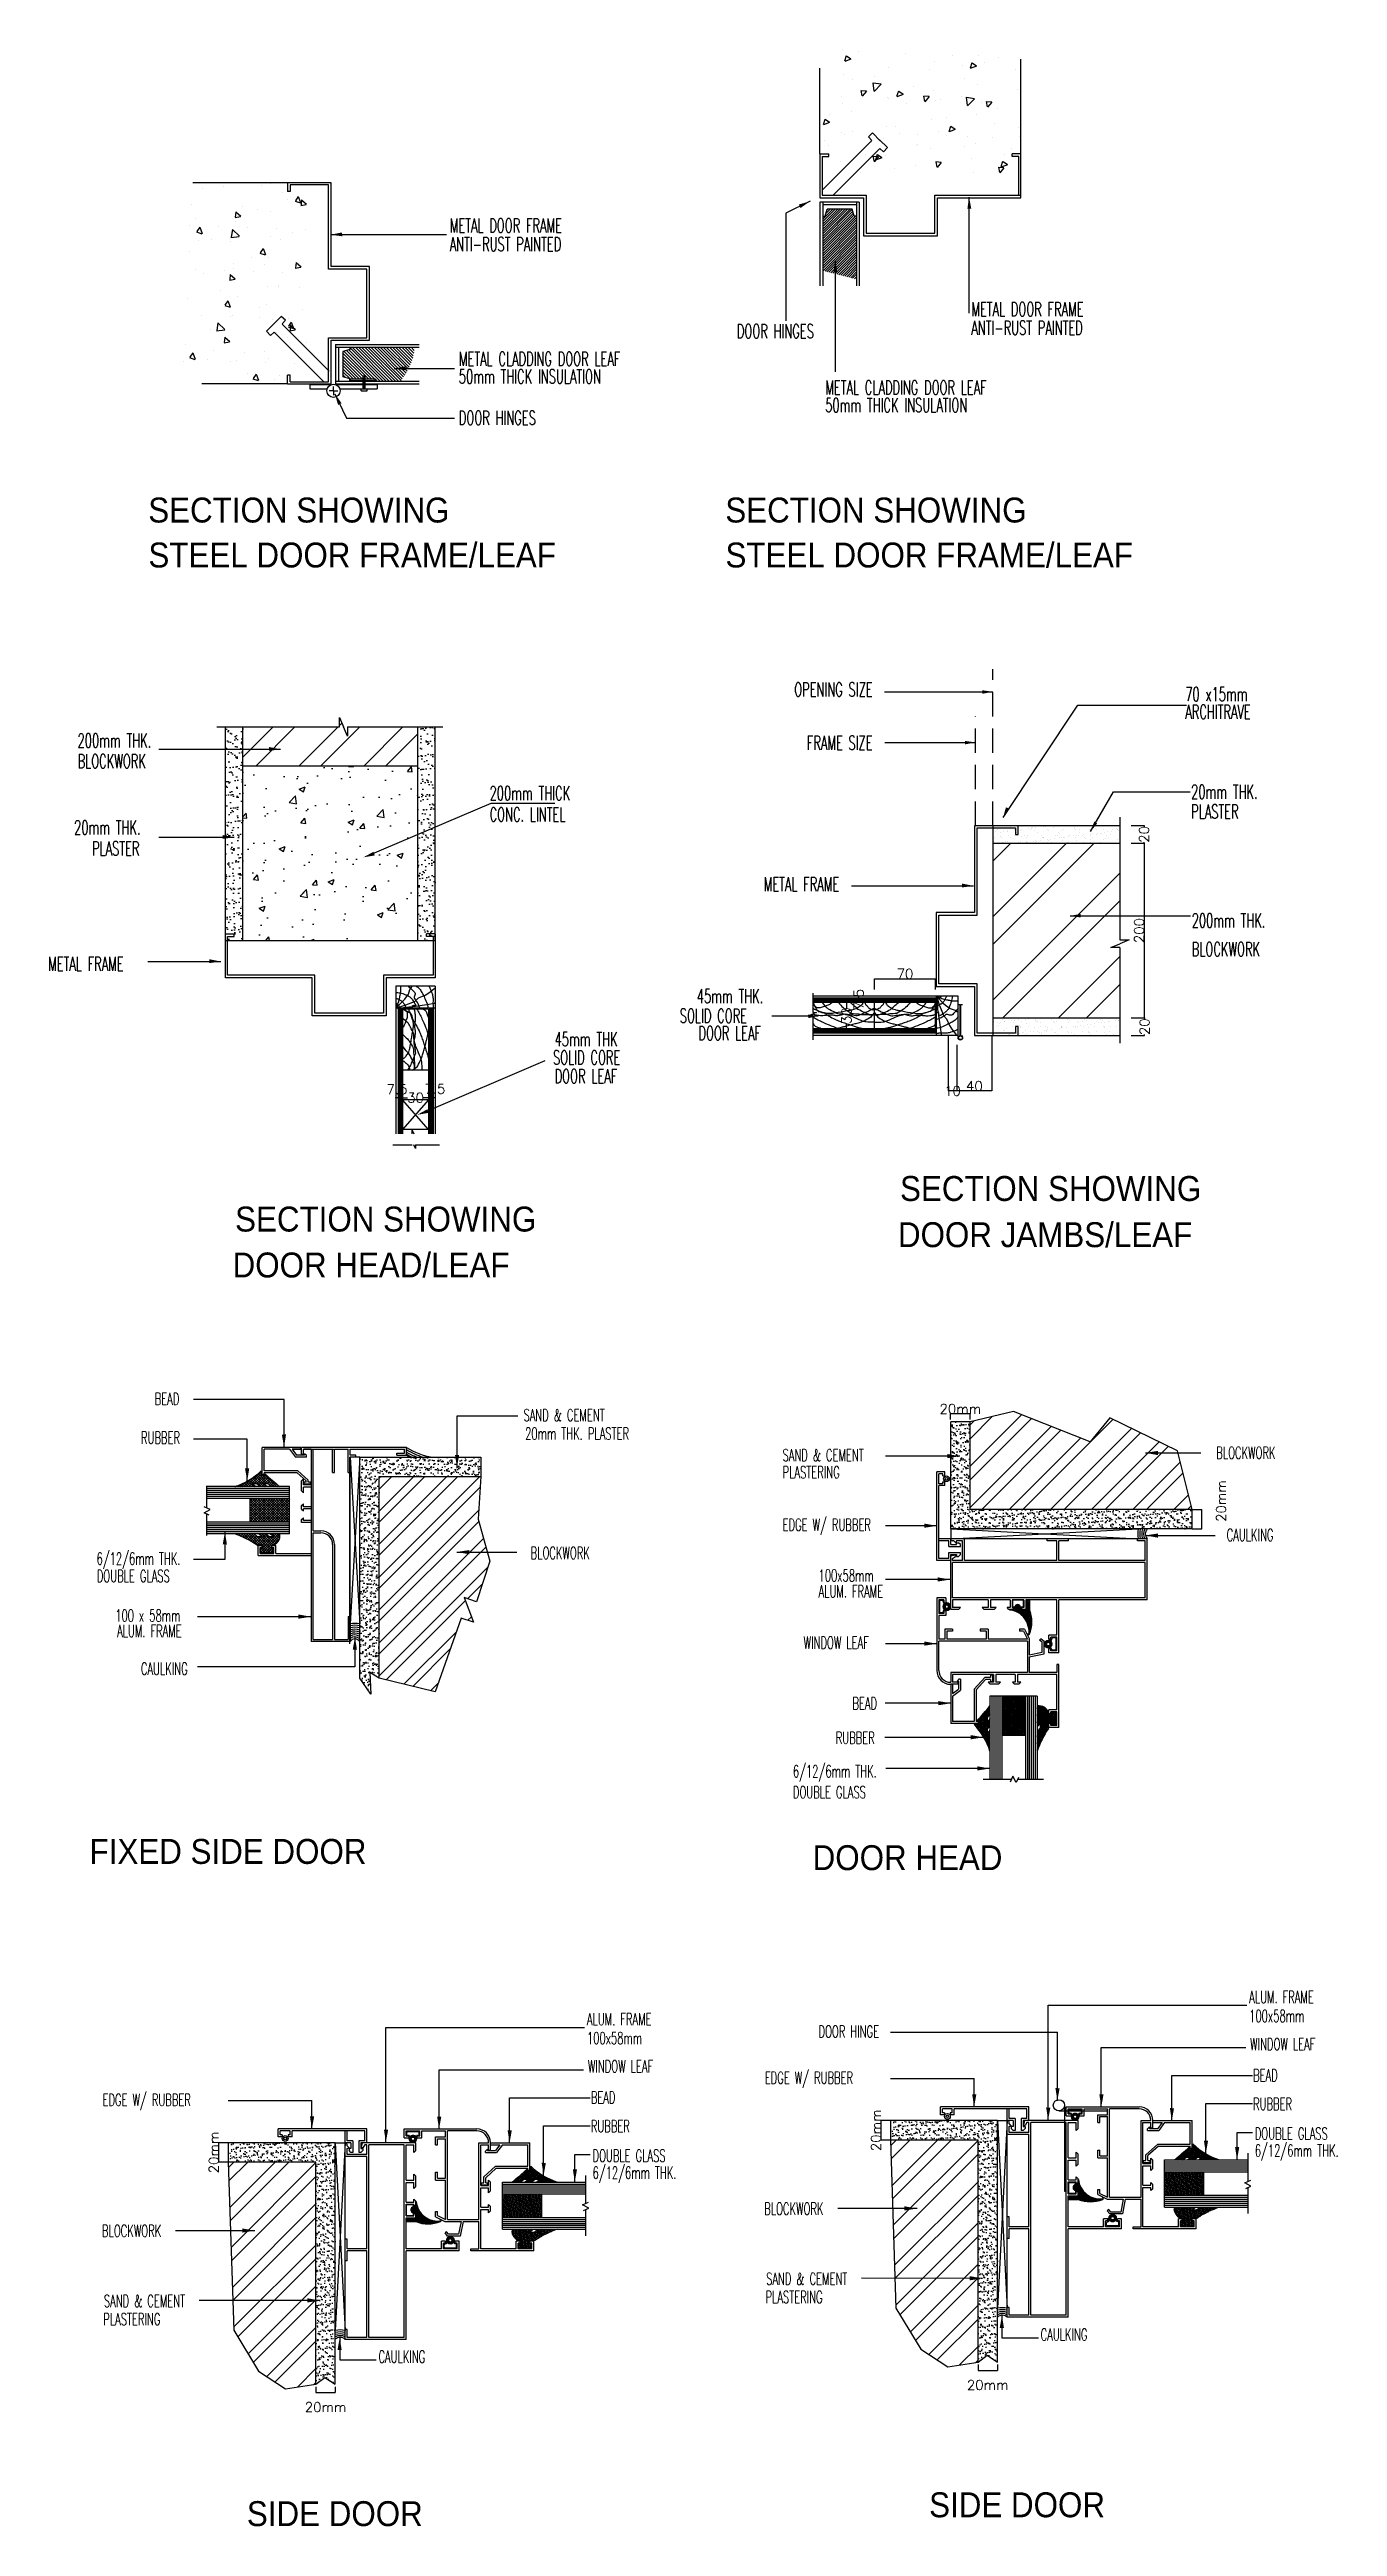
# Model space of a CAD drawing. Extents: x -1710 to 74306, y 106176 to 135285.
# Drawn here: x 61040 to 74306, y 109780 to 135285 of the extents above.
import ezdxf

# ---------------------------------------------------------------- set-up
doc = ezdxf.new("R2010")
doc.units = 0
doc.header["$LTSCALE"] = 1000
doc.header["$MEASUREMENT"] = 0
doc.header["$PDMODE"] = 34
doc.linetypes.add('HIDDEN', pattern=[0.375, 0.25, -0.125])
doc.layers.get('0').update_dxf_attribs({"linetype": 'CONTINUOUS'})
doc.layers.get('DEFPOINTS').update_dxf_attribs({"linetype": 'CONTINUOUS'})
for name, color, linetype in [('CON-MARK', 7, 'CONTINUOUS'), ('DIM', 11, 'CONTINUOUS'), ('DOOR', 3, 'CONTINUOUS'), ('F-NOTE', 2, 'CONTINUOUS'), ('Hatch', 11, 'CONTINUOUS'), ('HATCH-WOOD', 11, 'CONTINUOUS'), ('JAM', 6, 'CONTINUOUS'), ('TXT', 2, 'CONTINUOUS'), ('TXT1', 2, 'CONTINUOUS'), ('WALL', 2, 'CONTINUOUS'), ('WIN', 2, 'CONTINUOUS')]:
    doc.layers.add(name, color=color, linetype=linetype)
doc.styles.add('BR', font='BR.SHX')
doc.styles.add('ROMANS', font='ROMANS.SHX', dxfattribs={"height": 100})
doc.styles.add('TTXT', font='swisse.ttf', dxfattribs={"width": 0.6})
doc.dimstyles.new('R', dxfattribs={"dimscale": 0, "dimtxt": 0.275, "dimasz": 0.08, "dimexe": 0.05, "dimexo": 0.05, "dimgap": 0.04, "dimtad": 1, "dimdec": 0, "dimlfac": 1000, "dimzin": 0, "dimdsep": 46, "dimtxsty": 'BR', "dimblk1": 'ARCHTICK', "dimblk2": 'ARCHTICK', "dimsah": 1, "dimcen": 0.3, "dimdle": 0.05, "dimclrd": 4, "dimclre": 4, "dimclrt": 7, "dimadec": 0, "dimazin": 0, "dimtfac": 1.5, "dimtdec": 4, "dimtofl": 0, "dimtmove": 2, "dimatfit": 3, "dimldrblk": 'ARCHTICK', "dimfxl": 0, "dimtolj": 1, "dimtzin": 0, "dimarcsym": 0})
doc.dimstyles.new('R50', dxfattribs={"dimscale": 0, "dimtxt": 0.16, "dimasz": 0.1, "dimexe": 0.03, "dimexo": 0.03, "dimgap": 0.08, "dimtad": 1, "dimdec": 0, "dimlfac": 1000, "dimzin": 13, "dimdsep": 46, "dimtxsty": 'ROMANS', "dimblk": 'ARCHTICK', "dimcen": 0.09, "dimclrd": 4, "dimclre": 4, "dimclrt": 2, "dimadec": 0, "dimazin": 0, "dimtfac": 1, "dimtdec": 0, "dimtofl": 0, "dimtmove": 2, "dimatfit": 3, "dimldrblk": 'CLOSEDBLANK', "dimfxl": 0, "dimtolj": 1, "dimtzin": 0, "dimarcsym": 0})
pattern_1 = [(45, (3335.311, 152714.155), (-13.258252, 13.258252), []), (135, (3335.311, 152714.155), (-13.258252, -13.258252), [])]
pattern_2 = [(225, (28822.296, 158574.667), (8.8388348, -8.8388348), []), (315, (28822.296, 158574.667), (8.8388348, 8.8388348), [])]
pattern_3 = [(37.5, (-29578.8, 173039.68), (-3.40164, 104.048484), [0, -82.08, 0, -91.8, 0, -87.75]), (7.5, (-29578.8, 173039.68), (95.56794, 152.39589), [0, -44.28, 0, -73.98, 0, -28.35]), (327.5, (-29645.22, 173039.68), (168.16366, 0.30559), [0, -27, 0, -97.2, 0, -126.9]), (317.5, (-29645.22, 173039.68), (162.33084, 47.39448), [0, -13.5, 0, -63.72, 0, -72.9])]
pattern_4 = [(10, (16031.868, 152451.228), (-2.6047227, 14.7721163), []), (100, (16031.868, 152451.228), (-14.7721163, -2.6047227), [])]
pattern_5 = [(10, (22852.7, 152679.206), (-2.6047227, 14.7721163), []), (100, (22852.7, 152679.206), (-14.7721163, -2.6047227), [])]

msp = doc.modelspace()

# ---------------------------------------------------------------- texts
at = {"layer": 'F-NOTE', "color": 2, "style": 'ROMANS', "width": 0.6}
for s, p in [('BEAD', (62123.7589, 121328.0348)), ('SAND & CEMENT ', (65922.4642, 121160.8476)), ('RUBBER', (61982.8383, 120928.099)), ('20mm THK. PLASTER', (65938.9605, 120971.115)), ('BLOCKWORK', (73057.7209, 120773.0778)), ('SAND & CEMENT', (68591.0688, 120748.7603)), ('PLASTERING', (68591.0688, 120572.7095)), ('EDGE W/ RUBBER', (68591.0685, 120031.8207)), ('CAULKING', (73165.2918, 119926.4877)), ('6/12/6mm THK.', (61525.0509, 119682.9474)), ('DOUBLE GLASS', (61527.4906, 119503.9213)), ('BLOCKWORK', (65995.7948, 119741.0594)), ('100x58mm', (68961.2956, 119509.8599)), ('ALUM. FRAME', (68961.2956, 119346.1563)), ('100 x 58mm', (61717.335, 119096.8893)), ('ALUM. FRAME', (61736.0887, 118938.1614)), ('WINDOW LEAF', (68807.3326, 118817.5444)), ('CAULKING', (61981.4029, 118549.9792)), ('BEAD', (69310.0565, 118192.3875)), ('RUBBER', (69138.2587, 117837.2179)), ('6/12/6mm THK.', (68697.2148, 117493.4787)), ('DOUBLE GLASS', (68697.2148, 117277.3374)), ('ALUM. FRAME', (73396.8227, 115168.6516)), ('ALUM. FRAME', (66575.9905, 114940.674)), ('100x58mm', (73396.8227, 114973.881)), ('100x58mm', (66575.9905, 114745.9035)), ('DOOR HINGE', (68961.0676, 114813.886)), ('WINDOW LEAF', (73406.4047, 114683.5143)), ('WINDOW LEAF', (66585.5725, 114455.5368)), ('EDGE W/ RUBBER', (68407.3517, 114337.6957)), ('BEAD', (73436.8021, 114362.9805)), ('EDGE W/ RUBBER', (61586.5195, 114109.7181)), ('BEAD', (66615.9699, 114135.003)), ('RUBBER', (73436.7589, 114067.5085)), ('RUBBER', (66615.9267, 113839.531)), ('DOUBLE GLASS', (73454.4052, 113763.0591)), ('DOUBLE GLASS', (66633.573, 113535.0816)), ('6/12/6mm THK.', (66633.573, 113360.2796)), ('6/12/6mm THK.', (73454.4052, 113588.2571)), ('BLOCKWORK', (68401.7731, 112989.1455)), ('BLOCKWORK', (61580.9409, 112761.168)), ('SAND & CEMENT', (68421.5762, 112267.2801)), ('PLASTERING', (61594.1378, 111851.8937)), ('SAND & CEMENT', (61600.744, 112039.3026)), ('PLASTERING', (68414.97, 112079.8713)), ('CAULKING', (71249.202, 111693.6897)), ('CAULKING', (64428.3698, 111465.7121))]:
    msp.add_text(s, height=125, dxfattribs=at).set_placement(p)
at = {"layer": 'TXT', "color": 2, "style": 'ROMANS', "width": 0.6}
for s, p in [('METAL DOOR FRAME', (65162.1577, 133401.2843)), ('ANTI-RUST PAINTED', (65162.1577, 133208.0156)), ('METAL DOOR FRAME', (70534.5756, 132539.3206)), ('DOOR HINGES', (68119.9933, 132312.7763)), ('ANTI-RUST PAINTED', (70534.5756, 132346.0518)), ('METAL CLADDING DOOR LEAF', (65256.5785, 132028.7051)), ('50mm THICK INSULATION', (65256.5785, 131846.7501)), ('METAL CLADDING DOOR LEAF', (69030.1389, 131732.7474)), ('50mm THICK INSULATION', (69030.1389, 131550.7924)), ('DOOR HINGES', (65256.5785, 131420.0316)), ('OPENING SIZE', (68710.9285, 128624.4826)), ('70 x15mm ', (72738.604, 128575.9758)), ('ARCHITRAVE', (72738.604, 128392.6014)), ('200mm THK.', (61329.3707, 128097.3459)), ('FRAME SIZE', (68840.0811, 128075.3117)), ('BLOCKWORK', (61329.3707, 127885.3118)), ('200mm THICK ', (65573.2275, 127554.6494)), ('20mm THK.', (72798.6196, 127568.9144)), ('20mm THK.', (61293.2708, 127202.9963)), ('CONC. LINTEL', (65573.2275, 127334.9318)), ('PLASTER', (72798.6196, 127367.6413)), ('PLASTER', (61477.6182, 126986.4011)), ('METAL FRAME', (68395.8764, 126619.6904)), ('200mm THK.', (72804.8161, 126244.3841)), ('BLOCKWORK', (72804.8161, 125950.1727)), ('METAL FRAME', (61025.6688, 125797.2806)), ('45mm THK.', (67706.9521, 125465.1505)), ('SOLID CORE', (67532.1192, 125263.7801)), ('SOLID CORE', (66226.3067, 124832.9225)), ('45mm THK ', (66242.8591, 125022.5255)), ('DOOR LEAF', (67724.1489, 125083.9484)), ('DOOR LEAF', (66242.8591, 124639.8717))]:
    msp.add_text(s, height=144, dxfattribs=at).set_placement(p)
at = {"layer": 'TXT1', "color": 6, "style": 'TTXT', "width": 0.9}
for s, p in [('SECTION SHOWING ', (62057.4607, 130414.3646)), ('SECTION SHOWING ', (68001.2647, 130414.3646)), (' STEEL DOOR FRAME/LEAF ', (61969.5104, 129951.346)), (' STEEL DOOR FRAME/LEAF ', (67913.3144, 129951.346)), ('SECTION SHOWING ', (69800.575, 123428.5299)), ('SECTION SHOWING ', (62951.8079, 123113.5935)), (' DOOR JAMBS/LEAF ', (69689.4025, 122952.8068)), (' DOOR HEAD/LEAF ', (62836.4398, 122640.8528)), ('FIXED SIDE DOOR', (61453.118, 116602.3617)), ('DOOR HEAD', (68900.482, 116538.0617)), (' SIDE DOOR ', (62983.5876, 109783.4666)), (' SIDE DOOR ', (70010.5671, 109874.6576))]:
    msp.add_text(s, height=256.7565, dxfattribs=at).set_placement(p)

# ---------------------------------------------------------------- blocks, each defined once
blk = doc.blocks.new('_ARCHTICK')
at = {"color": 0, "linetype": 'ByBlock', "const_width": 0.15}
blk.add_lwpolyline([(-0.5, -0.5), (0.5, 0.5)], dxfattribs=at)
blk = doc.blocks.new('*D105')
at = {"layer": 'DEFPOINTS', "color": 0}
for p in [(63784, 111219), (63984, 111219), (63984, 111159)]:
    blk.add_point(p, dxfattribs=at)
at = {"layer": 'DIM', "color": 4, "lineweight": -2}
for p, q in [((63784, 111219), (63784, 111159)), ((63984, 111219), (63984, 111159)), ((63784, 111159), (63984, 111159))]:
    blk.add_line(p, q, dxfattribs=at)
at = {"layer": 'DIM', "color": 4, "lineweight": -2, "xscale": 0.08, "yscale": 0.08, "zscale": 0.08, "rotation": 180}
blk.add_blockref('_ARCHTICK', (63784, 111159), dxfattribs=at)
at = {"layer": 'DIM', "color": 4, "lineweight": -2, "xscale": 0.08, "yscale": 0.08, "zscale": 0.08}
blk.add_blockref('_ARCHTICK', (63984, 111159), dxfattribs=at)
at = {"layer": 'DIM', "color": 7, "insert": (63884, 111009), "char_height": 100, "attachment_point": 5, "style": 'ROMANS'}
blk.add_mtext('\\A1;20mm', dxfattribs=at)
blk = doc.blocks.new('*X69')
at = {"color": 0}
for p, q in [((332.9139, 435.0314), (332.9139, 435.0314)), ((332.927, 435.0299), (332.934, 435.0326)), ((332.927, 435.0299), (332.932, 435.0266)), ((332.931, 435.0335), (332.9358, 435.0393)), ((332.931, 435.0335), (332.937, 435.033)), ((332.9324, 435.0263), (332.9344, 435.0324)), ((332.9373, 435.0327), (332.9362, 435.039)), ((332.9652, 435.0384), (332.9652, 435.0384)), ((333.0027, 435.0273), (333.0075, 435.033)), ((333.0027, 435.0273), (333.0087, 435.0267)), ((333.009, 435.0265), (333.0079, 435.0327)), ((333.0317, 435.031), (333.0317, 435.031)), ((333.0567, 435.0343), (333.0567, 435.0343)), ((333.0745, 435.021), (333.0793, 435.0267)), ((333.0808, 435.0202), (333.0796, 435.0265)), ((333.0946, 435.0393), (333.0946, 435.0393)), ((332.9126, 434.9981), (332.9126, 434.9981)), ((332.9228, 435.0117), (332.9228, 435.0117)), ((332.9307, 435.0177), (332.9307, 435.0177)), ((332.9439, 434.9983), (332.9439, 434.9983)), ((332.964, 435.0051), (332.964, 435.0051)), ((332.9685, 435.0227), (332.9685, 435.0227)), ((332.9762, 435.0094), (332.9762, 435.0094)), ((333.0145, 435.0115), (333.0145, 435.0115)), ((333.0295, 435.0072), (333.0295, 435.0072)), ((333.0307, 435.0078), (333.0307, 435.0078)), ((333.0664, 435.019), (333.0664, 435.019)), ((333.0683, 434.9999), (333.0683, 434.9999)), ((333.0708, 435.0219), (333.0778, 435.0246)), ((333.0708, 435.0219), (333.0757, 435.0186)), ((333.0745, 435.021), (333.0804, 435.0205)), ((333.0761, 435.0183), (333.0781, 435.0243)), ((333.0829, 435.0049), (333.0829, 435.0049)), ((333.089, 435.0178), (333.089, 435.0178)), ((333.1178, 435.0261), (333.1178, 435.0261)), ((333.1314, 435.0082), (333.1314, 435.0082)), ((333.1363, 435.0027), (333.1363, 435.0027)), ((332.9141, 434.9877), (332.9141, 434.9877)), ((332.9422, 434.9833), (332.9422, 434.9833)), ((332.9628, 434.9719), (332.9628, 434.9719)), ((332.9724, 434.9977), (332.9724, 434.9977)), ((332.9867, 434.9897), (332.9937, 434.9923)), ((332.9867, 434.9897), (332.9917, 434.9863)), ((332.992, 434.986), (332.9941, 434.9921)), ((332.9964, 434.9758), (332.9964, 434.9758)), ((332.9972, 434.996), (332.9972, 434.996)), ((333.0054, 434.9916), (333.0054, 434.9916)), ((333.0133, 434.9783), (333.0133, 434.9783)), ((333.0304, 434.9949), (333.0304, 434.9949)), ((333.0506, 434.9937), (333.0506, 434.9937)), ((333.0547, 434.9858), (333.0547, 434.9858)), ((333.0652, 434.9858), (333.0652, 434.9858)), ((333.104, 434.9915), (333.104, 434.9915)), ((333.113, 434.9958), (333.113, 434.9958)), ((333.1166, 434.9928), (333.1166, 434.9928)), ((333.1302, 434.972), (333.1302, 434.972)), ((333.1304, 434.9817), (333.1374, 434.9843)), ((333.1304, 434.9817), (333.1354, 434.9783)), ((333.1358, 434.978), (333.1378, 434.9841)), ((332.9114, 434.9648), (332.9114, 434.9648)), ((332.9159, 434.9438), (332.9159, 434.9438)), ((332.9381, 434.9658), (332.9381, 434.9658)), ((332.9449, 434.9583), (332.9497, 434.9641)), ((332.9449, 434.9583), (332.9509, 434.9578)), ((332.9512, 434.9575), (332.95, 434.9638)), ((332.9563, 434.9586), (332.9563, 434.9586)), ((332.9648, 434.9545), (332.9726, 434.9626)), ((332.9648, 434.9545), (332.9737, 434.9531)), ((332.9741, 434.9528), (332.973, 434.9623)), ((332.9791, 434.9521), (332.9791, 434.9521)), ((333.0041, 434.9554), (333.0041, 434.9554)), ((333.0096, 434.9563), (333.0096, 434.9563)), ((333.0121, 434.945), (333.0121, 434.945)), ((333.0166, 434.952), (333.0214, 434.9578)), ((333.0166, 434.952), (333.0226, 434.9515)), ((333.0229, 434.9513), (333.0218, 434.9575)), ((333.042, 434.9604), (333.042, 434.9604)), ((333.0464, 434.9494), (333.0534, 434.9521)), ((333.0464, 434.9494), (333.0514, 434.946)), ((333.0517, 434.9458), (333.0538, 434.9518)), ((333.063, 434.9541), (333.063, 434.9541)), ((333.064, 434.9525), (333.064, 434.9525)), ((333.0716, 434.9379), (333.0793, 434.946)), ((333.0808, 434.9363), (333.0797, 434.9458)), ((333.0883, 434.9458), (333.0931, 434.9515)), ((333.0883, 434.9458), (333.0943, 434.9452)), ((333.0929, 434.9508), (333.0929, 434.9508)), ((333.0946, 434.945), (333.0935, 434.9512)), ((333.1051, 434.9687), (333.1051, 434.9687)), ((333.1153, 434.9595), (333.1153, 434.9595)), ((333.1164, 434.9518), (333.1164, 434.9518)), ((332.9179, 434.9208), (332.9179, 434.9208)), ((332.9615, 434.9386), (332.9615, 434.9386)), ((332.9624, 434.9171), (332.9694, 434.9198)), ((332.9624, 434.9171), (332.9674, 434.9138)), ((332.9677, 434.9135), (332.9697, 434.9196)), ((332.9762, 434.9308), (332.9762, 434.9308)), ((332.9778, 434.916), (332.9778, 434.916)), ((333.0157, 434.921), (333.0157, 434.921)), ((333.0346, 434.9408), (333.0346, 434.9408)), ((333.0628, 434.9192), (333.0628, 434.9192)), ((333.0716, 434.9379), (333.0804, 434.9365)), ((333.0788, 434.9293), (333.0788, 434.9293)), ((333.1039, 434.9326), (333.1039, 434.9326)), ((333.1141, 434.9262), (333.1141, 434.9262)), ((332.9368, 434.9075), (332.9368, 434.9075)), ((332.9528, 434.9127), (332.9528, 434.9127)), ((332.9603, 434.9053), (332.9603, 434.9053)), ((332.9902, 434.9053), (332.9902, 434.9053)), ((333.0108, 434.9117), (333.0108, 434.9117)), ((333.0436, 434.903), (333.0436, 434.903)), ((333.0969, 434.9007), (333.0969, 434.9007)), ((333.1061, 434.9091), (333.1131, 434.9118)), ((333.1061, 434.9091), (333.1111, 434.9058)), ((333.1114, 434.9055), (333.1135, 434.9116)), ((333.1154, 434.8981), (333.1154, 434.8981))]:
    blk.add_line(p, q, dxfattribs=at)
blk = doc.blocks.new('*X68')
at = {"color": 0}
for p, q in [((333.0996, 435.1386), (333.1002, 435.1392)), ((333.0996, 435.1351), (333.1033, 435.1388)), ((333.0996, 435.1316), (333.1063, 435.1383)), ((333.0996, 435.128), (333.1093, 435.1377)), ((333.0996, 435.1245), (333.1121, 435.137)), ((333.0996, 435.1209), (333.1148, 435.1361)), ((333.0996, 435.1174), (333.1174, 435.1352)), ((333.0996, 435.1139), (333.1199, 435.1342)), ((333.0996, 435.1103), (333.1224, 435.1331)), ((333.0996, 435.1068), (333.1248, 435.132)), ((333.0996, 435.1033), (333.1271, 435.1308)), ((333.0996, 435.0997), (333.1293, 435.1295)), ((333.0996, 435.0962), (333.1315, 435.1281)), ((333.0996, 435.0927), (333.1336, 435.1266)), ((333.0996, 435.0891), (333.1356, 435.1251)), ((333.0996, 435.0856), (333.1376, 435.1236)), ((333.0996, 435.0821), (333.1383, 435.1208)), ((333.0996, 435.0785), (333.1383, 435.1173)), ((333.0996, 435.075), (333.1383, 435.1137)), ((333.0996, 435.0714), (333.1383, 435.1102)), ((333.0996, 435.0679), (333.1383, 435.1067)), ((333.1001, 435.0649), (333.1383, 435.1031)), ((333.1026, 435.0638), (333.1383, 435.0996)), ((333.1033, 435.0611), (333.1357, 435.0934)), ((333.1041, 435.0583), (333.1357, 435.0899)), ((333.1062, 435.0568), (333.1357, 435.0864)), ((333.1363, 435.094), (333.1383, 435.096)), ((333.1378, 435.092), (333.1383, 435.0925)), ((333.1378, 435.0884), (333.1383, 435.089)), ((333.1378, 435.0849), (333.1383, 435.0854)), ((333.1097, 435.0568), (333.1332, 435.0803)), ((333.1133, 435.0568), (333.1357, 435.0793)), ((333.1168, 435.0568), (333.1357, 435.0758)), ((333.1203, 435.0568), (333.1357, 435.0722)), ((333.1239, 435.0568), (333.1357, 435.0687)), ((333.1274, 435.0568), (333.1363, 435.0657)), ((333.1309, 435.0568), (333.1343, 435.0602)), ((333.1353, 435.0824), (333.1357, 435.0828)), ((333.1378, 435.0778), (333.1383, 435.0784)), ((333.1378, 435.0743), (333.1383, 435.0748)), ((333.1378, 435.0707), (333.1383, 435.0713)), ((333.1378, 435.0672), (333.1383, 435.0678))]:
    blk.add_line(p, q, dxfattribs=at)
blk = doc.blocks.new('*D106')
at = {"layer": 'DEFPOINTS', "color": 0}
for p in [(62782, 113531), (62882, 113731), (62882, 113531)]:
    blk.add_point(p, dxfattribs=at)
at = {"layer": 'DIM', "color": 4, "lineweight": -2}
for p, q in [((62882, 113731), (62782, 113731)), ((62782, 113731), (62782, 113531)), ((62882, 113531), (62782, 113531))]:
    blk.add_line(p, q, dxfattribs=at)
at = {"layer": 'DIM', "color": 4, "lineweight": -2, "xscale": 0.08, "yscale": 0.08, "zscale": 0.08}
for p, rotation in [((62782, 113731), 90), ((62782, 113531), 270)]:
    blk.add_blockref('_ARCHTICK', p, dxfattribs=dict(at, rotation=rotation))
at = {"layer": 'DIM', "color": 7, "insert": (62732, 113631), "char_height": 100, "attachment_point": 5, "rotation": 90, "style": 'ROMANS'}
blk.add_mtext('\\A1;20mm', dxfattribs=at)
blk = doc.blocks.new('*X96')
at = {"color": 0}
for p, q in [((326.0532, 435.4607), (326.0554, 435.4629)), ((326.0532, 435.4608), (326.0553, 435.4629)), ((326.0532, 435.461), (326.0551, 435.4629)), ((326.0532, 435.4612), (326.0549, 435.4629)), ((326.0532, 435.4614), (326.0547, 435.4629)), ((326.0555, 435.4592), (326.0532, 435.4615)), ((326.0554, 435.4592), (326.0532, 435.4614)), ((326.0552, 435.4592), (326.0532, 435.4612)), ((326.055, 435.4592), (326.0532, 435.461)), ((326.0549, 435.4592), (326.0532, 435.4609)), ((326.0546, 435.4592), (326.0532, 435.4606)), ((326.0533, 435.4605), (326.0556, 435.4629)), ((326.0533, 435.4616), (326.0545, 435.4629)), ((326.0542, 435.4609), (326.0533, 435.4618)), ((326.0542, 435.4607), (326.0533, 435.4617)), ((326.0533, 435.4604), (326.0542, 435.4613)), ((326.0544, 435.4593), (326.0533, 435.4604)), ((326.0534, 435.4619), (326.0542, 435.4627)), ((326.0542, 435.4611), (326.0534, 435.4619)), ((326.0534, 435.4603), (326.0542, 435.4611)), ((326.0534, 435.4602), (326.0542, 435.4609)), ((326.0542, 435.4614), (326.0535, 435.4621)), ((326.0542, 435.4613), (326.0535, 435.462)), ((326.0535, 435.46), (326.0542, 435.4608)), ((326.054, 435.4595), (326.0535, 435.46)), ((326.0543, 435.4615), (326.0536, 435.4622)), ((326.0536, 435.4599), (326.0543, 435.4607)), ((326.0536, 435.4598), (326.0543, 435.4605)), ((326.0544, 435.4616), (326.0537, 435.4623)), ((326.0537, 435.4598), (326.0544, 435.4604)), ((326.0545, 435.4617), (326.0538, 435.4624)), ((326.0538, 435.4597), (326.0545, 435.4604)), ((326.0546, 435.4618), (326.0539, 435.4625)), ((326.0539, 435.4596), (326.0546, 435.4603)), ((326.0547, 435.4619), (326.054, 435.4626)), ((326.054, 435.4595), (326.0547, 435.4602)), ((326.0548, 435.4619), (326.0541, 435.4626)), ((326.0541, 435.4594), (326.0549, 435.4602)), ((326.0549, 435.4619), (326.0542, 435.4627)), ((326.0542, 435.4594), (326.055, 435.4602)), ((326.0551, 435.462), (326.0543, 435.4628)), ((326.0543, 435.4593), (326.0552, 435.4602)), ((326.0553, 435.4619), (326.0544, 435.4628)), ((326.0569, 435.4605), (326.0545, 435.4629)), ((326.0545, 435.4593), (326.0554, 435.4602)), ((326.0546, 435.4592), (326.0569, 435.4615)), ((326.0569, 435.4607), (326.0547, 435.4629)), ((326.0557, 435.4593), (326.0547, 435.4602)), ((326.0569, 435.4608), (326.0548, 435.4629)), ((326.0548, 435.4619), (326.0557, 435.4628)), ((326.0548, 435.4592), (326.0569, 435.4614)), ((326.0549, 435.4592), (326.0569, 435.4612)), ((326.0558, 435.4593), (326.0549, 435.4602)), ((326.0569, 435.461), (326.055, 435.4629)), ((326.055, 435.462), (326.0558, 435.4628)), ((326.0551, 435.4592), (326.0569, 435.461)), ((326.0559, 435.4594), (326.0551, 435.4602)), ((326.0569, 435.4612), (326.0552, 435.4629)), ((326.0552, 435.4619), (326.056, 435.4627)), ((326.0553, 435.4619), (326.0561, 435.4626)), ((326.0553, 435.4592), (326.0569, 435.4608)), ((326.056, 435.4594), (326.0553, 435.4602)), ((326.0569, 435.4614), (326.0554, 435.4629)), ((326.0561, 435.4595), (326.0554, 435.4602)), ((326.0555, 435.4619), (326.0562, 435.4626)), ((326.0555, 435.4592), (326.0569, 435.4606)), ((326.0562, 435.4596), (326.0555, 435.4603)), ((326.0569, 435.4616), (326.0556, 435.4628)), ((326.0556, 435.4618), (326.0563, 435.4625)), ((326.0563, 435.4597), (326.0556, 435.4604)), ((326.0557, 435.4617), (326.0564, 435.4624)), ((326.0564, 435.4598), (326.0557, 435.4604)), ((326.0558, 435.4616), (326.0565, 435.4623)), ((326.0558, 435.4615), (326.0565, 435.4622)), ((326.0565, 435.4599), (326.0558, 435.4605)), ((326.0558, 435.4593), (326.0568, 435.4604)), ((326.0567, 435.4619), (326.0559, 435.4627)), ((326.0559, 435.4614), (326.0566, 435.4621)), ((326.0559, 435.4613), (326.0567, 435.462)), ((326.0559, 435.4607), (326.0568, 435.4616)), ((326.0568, 435.4604), (326.0559, 435.4613)), ((326.0566, 435.4601), (326.0559, 435.4608)), ((326.0566, 435.4599), (326.0559, 435.4607)), ((326.056, 435.4611), (326.0567, 435.4619)), ((326.056, 435.4609), (326.0568, 435.4618)), ((326.0568, 435.4603), (326.056, 435.4611)), ((326.0567, 435.4602), (326.056, 435.4609)), ((326.0561, 435.4595), (326.0566, 435.46))]:
    blk.add_line(p, q, dxfattribs=at)
blk = doc.blocks.new('*D107')
at = {"layer": 'DEFPOINTS', "color": 0}
for p in [(72810, 120251), (72910, 120251), (72810, 120051)]:
    blk.add_point(p, dxfattribs=at)
at = {"layer": 'DIM', "color": 4, "lineweight": -2}
for p, q in [((72810, 120251), (72910, 120251)), ((72910, 120051), (72910, 120251)), ((72810, 120051), (72910, 120051))]:
    blk.add_line(p, q, dxfattribs=at)
at = {"layer": 'DIM', "color": 4, "lineweight": -2, "xscale": 0.08, "yscale": 0.08, "zscale": 0.08}
for p, rotation in [((72910, 120251), 90), ((72910, 120051), 270)]:
    blk.add_blockref('_ARCHTICK', p, dxfattribs=dict(at, rotation=rotation))
at = {"layer": 'DIM', "color": 7, "insert": (73108, 120338), "char_height": 100, "attachment_point": 5, "rotation": 90, "style": 'ROMANS'}
blk.add_mtext('\\A1;20mm', dxfattribs=at)
blk = doc.blocks.new('*X97')
at = {"color": 0}
for p, q in [((326.1048, 435.4417), (326.1069, 435.4439)), ((326.1048, 435.4419), (326.1068, 435.4439)), ((326.1048, 435.442), (326.1066, 435.4439)), ((326.1048, 435.4422), (326.1064, 435.4439)), ((326.1048, 435.4416), (326.1071, 435.4438)), ((326.1048, 435.4424), (326.1062, 435.4438)), ((326.1071, 435.4402), (326.1048, 435.4425)), ((326.107, 435.4402), (326.1048, 435.4423)), ((326.1068, 435.4401), (326.1048, 435.4422)), ((326.1066, 435.4401), (326.1048, 435.442)), ((326.1064, 435.4401), (326.1048, 435.4418)), ((326.1062, 435.4402), (326.1048, 435.4416)), ((326.1049, 435.4427), (326.1059, 435.4437)), ((326.1058, 435.4419), (326.1049, 435.4427)), ((326.1058, 435.4416), (326.1049, 435.4426)), ((326.1049, 435.4414), (326.1058, 435.4424)), ((326.1049, 435.4413), (326.1058, 435.4421)), ((326.106, 435.4402), (326.1049, 435.4413)), ((326.1058, 435.4422), (326.105, 435.443)), ((326.1057, 435.4421), (326.105, 435.4428)), ((326.105, 435.4412), (326.1057, 435.442)), ((326.105, 435.4411), (326.1058, 435.4418)), ((326.1051, 435.4431), (326.1055, 435.4435)), ((326.1058, 435.4424), (326.1051, 435.4431)), ((326.1051, 435.4409), (326.1058, 435.4417)), ((326.1056, 435.4404), (326.1051, 435.441)), ((326.1059, 435.4425), (326.1052, 435.4432)), ((326.1052, 435.4408), (326.1059, 435.4415)), ((326.1052, 435.4408), (326.1059, 435.4414)), ((326.106, 435.4427), (326.1053, 435.4434)), ((326.106, 435.4426), (326.1053, 435.4433)), ((326.1053, 435.4407), (326.106, 435.4413)), ((326.1061, 435.4427), (326.1054, 435.4434)), ((326.1054, 435.4406), (326.1061, 435.4413)), ((326.1062, 435.4428), (326.1055, 435.4435)), ((326.1055, 435.4405), (326.1062, 435.4412)), ((326.1064, 435.4429), (326.1056, 435.4436)), ((326.1056, 435.4404), (326.1064, 435.4411)), ((326.1057, 435.4404), (326.1065, 435.4411)), ((326.1065, 435.4429), (326.1058, 435.4437)), ((326.1067, 435.4429), (326.1059, 435.4437)), ((326.1059, 435.4403), (326.1067, 435.4411)), ((326.1069, 435.4429), (326.106, 435.4438)), ((326.106, 435.4402), (326.1069, 435.4411)), ((326.1084, 435.4415), (326.1061, 435.4438)), ((326.1061, 435.4402), (326.1072, 435.4413)), ((326.1062, 435.4428), (326.1072, 435.4438)), ((326.1085, 435.4416), (326.1063, 435.4438)), ((326.1063, 435.4402), (326.1085, 435.4424)), ((326.1072, 435.4402), (326.1063, 435.4412)), ((326.1085, 435.4418), (326.1064, 435.4439)), ((326.1064, 435.4401), (326.1085, 435.4422)), ((326.1065, 435.4429), (326.1074, 435.4437)), ((326.1074, 435.4403), (326.1065, 435.4411)), ((326.1085, 435.4419), (326.1066, 435.4439)), ((326.1066, 435.4401), (326.1085, 435.4421)), ((326.1067, 435.4429), (326.1075, 435.4437)), ((326.1067, 435.4401), (326.1085, 435.4419)), ((326.1075, 435.4403), (326.1067, 435.4411)), ((326.1085, 435.4421), (326.1068, 435.4439)), ((326.1068, 435.4429), (326.1076, 435.4436)), ((326.1069, 435.4401), (326.1085, 435.4417)), ((326.1076, 435.4404), (326.1069, 435.4411)), ((326.1085, 435.4423), (326.107, 435.4438)), ((326.107, 435.4428), (326.1077, 435.4436)), ((326.1077, 435.4405), (326.107, 435.4412)), ((326.1071, 435.4428), (326.1078, 435.4435)), ((326.1078, 435.4405), (326.1071, 435.4412)), ((326.1084, 435.4426), (326.1072, 435.4438)), ((326.1072, 435.4427), (326.1079, 435.4434)), ((326.1072, 435.4402), (326.1084, 435.4415)), ((326.1079, 435.4406), (326.1072, 435.4413)), ((326.1073, 435.4426), (326.108, 435.4433)), ((326.1073, 435.4414), (326.1084, 435.4425)), ((326.108, 435.4407), (326.1073, 435.4414)), ((326.1074, 435.4425), (326.1081, 435.4432)), ((326.1074, 435.4424), (326.1081, 435.4431)), ((326.1081, 435.4408), (326.1074, 435.4415)), ((326.1083, 435.4429), (326.1075, 435.4437)), ((326.1075, 435.4423), (326.1082, 435.443)), ((326.1075, 435.4422), (326.1083, 435.4429)), ((326.1075, 435.442), (326.1083, 435.4428)), ((326.1075, 435.4418), (326.1084, 435.4427)), ((326.1084, 435.4414), (326.1075, 435.4422)), ((326.1084, 435.4412), (326.1075, 435.442)), ((326.1083, 435.4411), (326.1075, 435.4419)), ((326.1082, 435.441), (326.1075, 435.4417)), ((326.1082, 435.4409), (326.1075, 435.4416)), ((326.1075, 435.4403), (326.1083, 435.4412))]:
    blk.add_line(p, q, dxfattribs=at)
blk = doc.blocks.new('*D108')
at = {"layer": 'DEFPOINTS', "color": 0}
for p in [(70322, 121237), (70322, 121177), (70522, 121177)]:
    blk.add_point(p, dxfattribs=at)
at = {"layer": 'DIM', "color": 4, "lineweight": -2}
for p, q in [((70322, 121177), (70322, 121237)), ((70522, 121237), (70322, 121237)), ((70522, 121177), (70522, 121237))]:
    blk.add_line(p, q, dxfattribs=at)
at = {"layer": 'DIM', "color": 4, "lineweight": -2, "xscale": 0.08, "yscale": 0.08, "zscale": 0.08, "rotation": 180}
blk.add_blockref('_ARCHTICK', (70322, 121237), dxfattribs=at)
at = {"layer": 'DIM', "color": 4, "lineweight": -2, "xscale": 0.08, "yscale": 0.08, "zscale": 0.08}
blk.add_blockref('_ARCHTICK', (70522, 121237), dxfattribs=at)
at = {"layer": 'DIM', "color": 7, "insert": (70422, 121287), "char_height": 100, "attachment_point": 5, "style": 'ROMANS'}
blk.add_mtext('\\A1;20mm', dxfattribs=at)
blk = doc.blocks.new('*X95')
at = {"color": 0}
for p, q in [((326.0848, 435.5152), (326.0847, 435.5153)), ((326.0847, 435.5148), (326.0849, 435.5149)), ((326.0852, 435.5138), (326.0847, 435.5144)), ((326.0847, 435.5139), (326.0851, 435.5143)), ((326.0847, 435.513), (326.0853, 435.5136)), ((326.0858, 435.5124), (326.0847, 435.5135)), ((326.0847, 435.5121), (326.0856, 435.513)), ((326.0865, 435.5108), (326.0847, 435.5126)), ((326.0847, 435.5112), (326.0858, 435.5124)), ((326.0847, 435.5103), (326.0861, 435.5117)), ((326.0875, 435.5089), (326.0847, 435.5117)), ((326.0847, 435.5095), (326.0864, 435.5111)), ((326.089, 435.5066), (326.0847, 435.5109)), ((326.0847, 435.5086), (326.0867, 435.5105)), ((326.0847, 435.5077), (326.0869, 435.51)), ((326.0927, 435.5019), (326.0847, 435.51)), ((326.0847, 435.5068), (326.0873, 435.5094)), ((326.0918, 435.5019), (326.0847, 435.5091)), ((326.0847, 435.5059), (326.0876, 435.5088)), ((326.091, 435.5019), (326.0847, 435.5082)), ((326.0862, 435.5065), (326.0879, 435.5083)), ((326.0858, 435.5062), (326.0847, 435.5073)), ((326.0847, 435.5024), (326.0889, 435.5066)), ((326.0854, 435.5057), (326.0847, 435.5064)), ((326.0847, 435.5015), (326.0893, 435.5061)), ((326.0847, 435.505), (326.0857, 435.506)), ((326.0847, 435.5006), (326.0897, 435.5056)), ((326.085, 435.5052), (326.0847, 435.5056)), ((326.0847, 435.4997), (326.09, 435.5051)), ((326.086, 435.5007), (326.0847, 435.502)), ((326.0847, 435.4962), (326.0903, 435.5018)), ((326.0856, 435.5002), (326.0847, 435.5011)), ((326.0847, 435.4953), (326.0903, 435.5009)), ((326.0852, 435.4997), (326.0847, 435.5002)), ((326.0847, 435.4944), (326.0903, 435.5001)), ((326.0847, 435.4936), (326.0911, 435.5)), ((326.0848, 435.4992), (326.0847, 435.4994)), ((326.0866, 435.4948), (326.0847, 435.4967)), ((326.0862, 435.4943), (326.0847, 435.4958)), ((326.0895, 435.4981), (326.0849, 435.5027)), ((326.087, 435.4953), (326.0851, 435.4972)), ((326.0899, 435.4986), (326.0853, 435.5032)), ((326.0874, 435.4957), (326.0855, 435.4977)), ((326.0903, 435.4991), (326.0857, 435.5037)), ((326.0878, 435.4962), (326.0859, 435.4981)), ((326.0861, 435.5003), (326.0904, 435.5046)), ((326.0907, 435.4995), (326.0861, 435.5042)), ((326.0861, 435.4994), (326.0908, 435.5041)), ((326.0861, 435.4985), (326.0912, 435.5036)), ((326.0891, 435.4976), (326.0861, 435.5006)), ((326.0887, 435.4972), (326.0861, 435.4997)), ((326.0882, 435.4967), (326.0861, 435.4988)), ((326.0862, 435.5056), (326.0882, 435.5077)), ((326.0862, 435.5047), (326.0886, 435.5072)), ((326.0903, 435.5018), (326.0862, 435.5059)), ((326.0903, 435.5009), (326.0862, 435.505)), ((326.0904, 435.5019), (326.0916, 435.5032)), ((326.0911, 435.5), (326.0911, 435.5001)), ((326.0913, 435.5019), (326.0921, 435.5027)), ((326.0922, 435.5019), (326.0925, 435.5023)), ((326.0858, 435.4938), (326.0847, 435.4949)), ((326.0854, 435.4934), (326.0847, 435.4941)), ((326.0847, 435.4927), (326.0856, 435.4936)), ((326.085, 435.4929), (326.0847, 435.4932))]:
    blk.add_line(p, q, dxfattribs=at)
blk = doc.blocks.new('*D109')
at = {"layer": 'DEFPOINTS', "color": 0}
for p in [(69603, 113759), (69703, 113959), (69703, 113759)]:
    blk.add_point(p, dxfattribs=at)
at = {"layer": 'DIM', "color": 4, "lineweight": -2}
for p, q in [((69703, 113959), (69603, 113959)), ((69603, 113959), (69603, 113759)), ((69703, 113759), (69603, 113759))]:
    blk.add_line(p, q, dxfattribs=at)
at = {"layer": 'DIM', "color": 4, "lineweight": -2, "xscale": 0.08, "yscale": 0.08, "zscale": 0.08}
for p, rotation in [((69603, 113959), 90), ((69603, 113759), 270)]:
    blk.add_blockref('_ARCHTICK', p, dxfattribs=dict(at, rotation=rotation))
at = {"layer": 'DIM', "color": 7, "insert": (69553, 113859), "char_height": 100, "attachment_point": 5, "rotation": 90, "style": 'ROMANS'}
blk.add_mtext('\\A1;20mm', dxfattribs=at)
blk = doc.blocks.new('*D110')
at = {"layer": 'DEFPOINTS', "color": 0}
for p in [(70604, 111447), (70804, 111447), (70804, 111387)]:
    blk.add_point(p, dxfattribs=at)
at = {"layer": 'DIM', "color": 4, "lineweight": -2}
for p, q in [((70604, 111447), (70604, 111387)), ((70604, 111387), (70805, 111387)), ((70804, 111447), (70804, 111387))]:
    blk.add_line(p, q, dxfattribs=at)
at = {"layer": 'DIM', "color": 4, "lineweight": -2, "xscale": 0.08, "yscale": 0.08, "zscale": 0.08, "rotation": 180}
blk.add_blockref('_ARCHTICK', (70604, 111387), dxfattribs=at)
at = {"layer": 'DIM', "color": 4, "lineweight": -2, "xscale": 0.08, "yscale": 0.08, "zscale": 0.08}
blk.add_blockref('_ARCHTICK', (70804, 111387), dxfattribs=at)
at = {"layer": 'DIM', "color": 7, "insert": (70704, 111237), "char_height": 100, "attachment_point": 5, "style": 'ROMANS'}
blk.add_mtext('\\A1;20mm', dxfattribs=at)
blk = doc.blocks.new('*D111')
at = {"layer": 'DEFPOINTS', "color": 0, "linetype": 'Continuous'}
for p in [(64608, 124492), (64608, 124487), (64676, 124540)]:
    blk.add_point(p, dxfattribs=at)
at = {"layer": 'DIM', "color": 4, "linetype": 'Continuous', "lineweight": -2}
for p, q in [((64608, 124487), (64608, 124493)), ((64676, 124492), (64608, 124492)), ((64676, 124540), (64676, 124492))]:
    blk.add_line(p, q, dxfattribs=at)
at = {"layer": 'DIM', "color": 4, "linetype": 'Continuous', "lineweight": -2, "xscale": 0.1, "yscale": 0.1, "zscale": 0.1, "rotation": 180}
blk.add_blockref('_ARCHTICK', (64608, 124492), dxfattribs=at)
at = {"layer": 'DIM', "color": 4, "linetype": 'Continuous', "lineweight": -2, "xscale": 0.1, "yscale": 0.1, "zscale": 0.1}
blk.add_blockref('_ARCHTICK', (64676, 124492), dxfattribs=at)
at = {"layer": 'DIM', "color": 2, "linetype": 'Continuous', "insert": (64619, 124579), "char_height": 100, "attachment_point": 5, "style": 'ROMANS'}
blk.add_mtext('\\A1;7.5', dxfattribs=at)
blk = doc.blocks.new('_ClosedBlank')
at = {"color": 0, "linetype": 'ByBlock', "lineweight": -2}
for p, q in [((-1, 0), (0, 0)), ((0, 0), (-1, 0)), ((-1, 0), (-1, 0))]:
    blk.add_line(p, q, dxfattribs=at)
blk = doc.blocks.new('*D112')
at = {"layer": 'DEFPOINTS', "color": 0, "linetype": 'Continuous'}
for p in [(64946, 124492), (64676, 124392), (64946, 124392)]:
    blk.add_point(p, dxfattribs=at)
at = {"layer": 'DIM', "color": 4, "linetype": 'Continuous', "lineweight": -2}
for p, q in [((64676, 124392), (64676, 124493)), ((64676, 124492), (64729, 124492)), ((64946, 124492), (64892, 124492)), ((64946, 124392), (64946, 124493))]:
    blk.add_line(p, q, dxfattribs=at)
at = {"layer": 'DIM', "color": 4, "linetype": 'Continuous', "lineweight": -2, "xscale": 0.1, "yscale": 0.1, "zscale": 0.1, "rotation": 180}
blk.add_blockref('_ARCHTICK', (64676, 124492), dxfattribs=at)
at = {"layer": 'DIM', "color": 4, "linetype": 'Continuous', "lineweight": -2, "xscale": 0.1, "yscale": 0.1, "zscale": 0.1}
blk.add_blockref('_ARCHTICK', (64946, 124492), dxfattribs=at)
at = {"layer": 'DIM', "color": 2, "linetype": 'Continuous', "insert": (64811, 124492), "char_height": 100, "attachment_point": 5, "style": 'ROMANS'}
blk.add_mtext('\\A1;30', dxfattribs=at)
blk = doc.blocks.new('*D113')
at = {"layer": 'DEFPOINTS', "color": 0, "linetype": 'Continuous'}
for p in [(64946, 124540), (65013, 124501), (65013, 124493)]:
    blk.add_point(p, dxfattribs=at)
at = {"layer": 'DIM', "color": 4, "linetype": 'Continuous', "lineweight": -2}
for p, q in [((64946, 124540), (64946, 124493)), ((64946, 124493), (65013, 124493)), ((65013, 124501), (65013, 124493))]:
    blk.add_line(p, q, dxfattribs=at)
at = {"layer": 'DIM', "color": 4, "linetype": 'Continuous', "lineweight": -2, "xscale": 0.1, "yscale": 0.1, "zscale": 0.1, "rotation": 180}
blk.add_blockref('_ARCHTICK', (64946, 124493), dxfattribs=at)
at = {"layer": 'DIM', "color": 4, "linetype": 'Continuous', "lineweight": -2, "xscale": 0.1, "yscale": 0.1, "zscale": 0.1}
blk.add_blockref('_ARCHTICK', (65013, 124493), dxfattribs=at)
at = {"layer": 'DIM', "color": 2, "linetype": 'Continuous', "insert": (65010, 124582), "char_height": 100, "attachment_point": 5, "style": 'ROMANS'}
blk.add_mtext('\\A1;7.5', dxfattribs=at)
blk = doc.blocks.new('*X67')
at = {"color": 0, "linetype": 'Continuous'}
for p, q in [((301.73, 460.84), (301.73, 460.84)), ((301.74, 460.72), (301.74, 460.72)), ((301.82, 460.81), (301.82, 460.81)), ((301.99, 460.95), (301.99, 460.95)), ((302.09, 461.12), (302.09, 461.12)), ((302.11, 460.54), (302.11, 460.54)), ((302.12, 460.54), (302.12, 460.54)), ((302.15, 460.77), (302.15, 460.77)), ((302.3, 460.79), (302.3, 460.79)), ((302.51, 460.85), (302.51, 460.85)), ((302.55, 460.83), (302.55, 460.83)), ((302.59, 460.57), (302.59, 460.57)), ((302.72, 461.08), (302.72, 461.08)), ((302.9, 461.15), (302.9, 461.15)), ((302.92, 460.57), (302.92, 460.57)), ((302.93, 460.95), (302.93, 460.95)), ((302.95, 460.88), (302.95, 460.88)), ((303.02, 460.8), (303.02, 460.8)), ((303.07, 460.75), (303.07, 460.75)), ((303.11, 460.9), (303.11, 460.9)), ((303.28, 460.85), (303.28, 460.85)), ((303.33, 460.51), (303.33, 460.51)), ((303.35, 460.93), (303.35, 460.93)), ((303.52, 460.57), (303.52, 460.57)), ((303.7, 460.58), (303.7, 460.58)), ((303.76, 460.99), (303.76, 460.99)), ((303.86, 460.96), (303.86, 460.96)), ((303.92, 461.07), (303.92, 461.07)), ((303.92, 461.01), (303.92, 461.01)), ((303.97, 461.02), (303.97, 461.02)), ((304.09, 460.88), (304.09, 460.88)), ((304.16, 461.04), (304.16, 461.04)), ((304.24, 460.78), (304.24, 460.78)), ((304.45, 461.15), (304.45, 461.15)), ((304.46, 460.58), (304.46, 460.58)), ((304.47, 460.58), (304.47, 460.58)), ((304.53, 460.5), (304.53, 460.5)), ((304.57, 461.09), (304.57, 461.09)), ((304.72, 461.11), (304.72, 461.11)), ((304.8, 460.96), (304.8, 460.96)), ((304.88, 460.89), (304.88, 460.89)), ((304.97, 461.15), (304.97, 461.15)), ((305.14, 461.04), (305.14, 461.04)), ((305.28, 460.6), (305.28, 460.6)), ((305.39, 460.58), (305.39, 460.58)), ((305.44, 460.77), (305.44, 460.77)), ((305.49, 460.72), (305.49, 460.72)), ((305.64, 460.88), (305.64, 460.88)), ((305.73, 460.96), (305.73, 460.96)), ((306.05, 460.51), (306.05, 460.51)), ((306.07, 460.61), (306.07, 460.61)), ((306.33, 460.58), (306.33, 460.58)), ((306.34, 461.03), (306.34, 461.03)), ((306.39, 460.98), (306.39, 460.98)), ((306.45, 460.91), (306.45, 460.91)), ((306.46, 460.57), (306.46, 460.57)), ((306.62, 460.59), (306.62, 460.59)), ((306.65, 460.74), (306.65, 460.74)), ((306.67, 460.96), (306.67, 460.96)), ((306.83, 460.61), (306.83, 460.61)), ((306.86, 460.62), (306.86, 460.62)), ((307.24, 460.92), (307.24, 460.92)), ((307.26, 460.58), (307.26, 460.58)), ((307.27, 460.67), (307.27, 460.67)), ((307.42, 460.69), (307.42, 460.69)), ((307.56, 461), (307.56, 461)), ((307.6, 460.96), (307.6, 460.96)), ((307.64, 460.64), (307.64, 460.64)), ((307.67, 460.72), (307.67, 460.72)), ((307.85, 460.73), (307.85, 460.73)), ((307.91, 460.68), (307.91, 460.68)), ((308.01, 460.92), (308.01, 460.92)), ((308.07, 460.78), (308.07, 460.78)), ((308.2, 460.58), (308.2, 460.58)), ((308.23, 460.8), (308.23, 460.8)), ((308.43, 460.65), (308.43, 460.65)), ((308.47, 460.83), (308.47, 460.83)), ((308.53, 460.96), (308.53, 460.96)), ((308.76, 460.99), (308.76, 460.99)), ((308.81, 460.94), (308.81, 460.94)), ((308.82, 460.95), (308.82, 460.95)), ((308.88, 460.88), (308.88, 460.88)), ((301.75, 460.26), (301.75, 460.26)), ((301.78, 460.49), (301.78, 460.49)), ((302.17, 460.49), (302.17, 460.49)), ((302.24, 460.2), (302.24, 460.2)), ((302.43, 460.25), (302.43, 460.25)), ((302.53, 460.27), (302.53, 460.27)), ((302.72, 460.49), (302.72, 460.49)), ((303.17, 460.2), (303.17, 460.2)), ((303.3, 460.27), (303.3, 460.27)), ((303.39, 460.16), (303.39, 460.16)), ((303.63, 460.24), (303.63, 460.24)), ((303.63, 460.19), (303.63, 460.19)), ((303.65, 460.49), (303.65, 460.49)), ((303.69, 460.19), (303.69, 460.19)), ((304.04, 460.25), (304.04, 460.25)), ((304.11, 460.3), (304.11, 460.3)), ((304.11, 460.2), (304.11, 460.2)), ((304.19, 460.27), (304.19, 460.27)), ((304.44, 460.3), (304.44, 460.3)), ((304.58, 460.5), (304.58, 460.5)), ((304.59, 460.45), (304.59, 460.45)), ((304.84, 460.35), (304.84, 460.35)), ((304.85, 460.21), (304.85, 460.21)), ((304.89, 460.31), (304.89, 460.31)), ((305, 460.37), (305, 460.37)), ((305.04, 460.21), (305.04, 460.21)), ((305.24, 460.41), (305.24, 460.41)), ((305.52, 460.5), (305.52, 460.5)), ((305.65, 460.46), (305.65, 460.46)), ((305.66, 460.3), (305.66, 460.3)), ((305.75, 460.48), (305.75, 460.48)), ((305.81, 460.48), (305.81, 460.48)), ((305.97, 460.21), (305.97, 460.21)), ((306.05, 460.2), (306.05, 460.2)), ((306.45, 460.5), (306.45, 460.5)), ((306.47, 460.33), (306.47, 460.33)), ((306.91, 460.21), (306.91, 460.21)), ((306.95, 460.47), (306.95, 460.47)), ((307.01, 460.42), (307.01, 460.42)), ((307.26, 460.34), (307.26, 460.34)), ((307.27, 460.18), (307.27, 460.18)), ((307.39, 460.5), (307.39, 460.5)), ((307.84, 460.21), (307.84, 460.21)), ((308.03, 460.34), (308.03, 460.34)), ((308.17, 460.44), (308.17, 460.44)), ((308.32, 460.5), (308.32, 460.5)), ((308.47, 460.17), (308.47, 460.17)), ((308.84, 460.37), (308.84, 460.37))]:
    blk.add_line(p, q, dxfattribs=at)
blk = doc.blocks.new('*X66')
at = {"color": 0, "linetype": 'Continuous'}
for p, q in [((301.7, 449.56), (301.7, 449.56)), ((301.71, 450.02), (301.71, 450.02)), ((301.76, 449.97), (301.76, 449.97)), ((301.89, 449.68), (301.89, 449.68)), ((301.98, 449.88), (301.98, 449.88)), ((302.02, 449.73), (302.02, 449.73)), ((302.09, 449.86), (302.09, 449.86)), ((302.11, 449.28), (302.11, 449.28)), ((302.14, 449.9), (302.14, 449.9)), ((302.24, 450.05), (302.24, 450.05)), ((302.32, 449.46), (302.32, 449.46)), ((302.37, 449.97), (302.37, 449.97)), ((302.38, 449.93), (302.38, 449.93)), ((302.38, 449.41), (302.38, 449.41)), ((302.45, 450.13), (302.45, 450.13)), ((302.47, 449.56), (302.47, 449.56)), ((302.49, 449.3), (302.49, 449.3)), ((302.61, 449.22), (302.61, 449.22)), ((302.66, 449.19), (302.66, 449.19)), ((302.79, 449.98), (302.79, 449.98)), ((302.83, 449.68), (302.83, 449.68)), ((302.87, 449.87), (302.87, 449.87)), ((302.89, 449.29), (302.89, 449.29)), ((302.92, 449.99), (302.92, 449.99)), ((302.94, 450), (302.94, 450)), ((303.06, 449.24), (303.06, 449.24)), ((303.18, 450.05), (303.18, 450.05)), ((303.19, 450.04), (303.19, 450.04)), ((303.22, 449.72), (303.22, 449.72)), ((303.22, 449.26), (303.22, 449.26)), ((303.28, 449.67), (303.28, 449.67)), ((303.28, 449.59), (303.28, 449.59)), ((303.31, 449.97), (303.31, 449.97)), ((303.42, 449.3), (303.42, 449.3)), ((303.46, 449.3), (303.46, 449.3)), ((303.54, 449.43), (303.54, 449.43)), ((303.55, 449.22), (303.55, 449.22)), ((303.59, 450.09), (303.59, 450.09)), ((303.64, 449.86), (303.64, 449.86)), ((303.66, 449.29), (303.66, 449.29)), ((303.75, 450.11), (303.75, 450.11)), ((303.76, 449.68), (303.76, 449.68)), ((303.87, 449.35), (303.87, 449.35)), ((303.99, 450.14), (303.99, 450.14)), ((304.03, 449.37), (304.03, 449.37)), ((304.06, 449.6), (304.06, 449.6)), ((304.11, 450.05), (304.11, 450.05)), ((304.12, 449.98), (304.12, 449.98)), ((304.18, 449.93), (304.18, 449.93)), ((304.24, 449.97), (304.24, 449.97)), ((304.27, 449.4), (304.27, 449.4)), ((304.36, 449.3), (304.36, 449.3)), ((304.44, 449.69), (304.44, 449.69)), ((304.45, 449.89), (304.45, 449.89)), ((304.47, 449.31), (304.47, 449.31)), ((304.48, 449.22), (304.48, 449.22)), ((304.68, 449.46), (304.68, 449.46)), ((304.7, 449.68), (304.7, 449.68)), ((304.74, 449.42), (304.74, 449.42)), ((304.79, 449.37), (304.79, 449.37)), ((304.83, 449.59), (304.83, 449.59)), ((304.84, 449.48), (304.84, 449.48)), ((305.05, 450.05), (305.05, 450.05)), ((305.08, 449.51), (305.08, 449.51)), ((305.17, 449.97), (305.17, 449.97)), ((305.24, 449.9), (305.24, 449.9)), ((305.25, 449.32), (305.25, 449.32)), ((305.29, 449.3), (305.29, 449.3)), ((305.34, 449.96), (305.34, 449.96)), ((305.42, 449.22), (305.42, 449.22)), ((305.49, 449.56), (305.49, 449.56)), ((305.63, 449.68), (305.63, 449.68)), ((305.64, 449.68), (305.64, 449.68)), ((305.64, 449.62), (305.64, 449.62)), ((305.64, 449.58), (305.64, 449.58)), ((305.7, 449.63), (305.7, 449.63)), ((305.89, 449.62), (305.89, 449.62)), ((305.96, 449.39), (305.96, 449.39)), ((305.98, 450.06), (305.98, 450.06)), ((306, 449.9), (306, 449.9)), ((306.02, 449.32), (306.02, 449.32)), ((306.11, 449.98), (306.11, 449.98)), ((306.22, 449.3), (306.22, 449.3)), ((306.29, 449.67), (306.29, 449.67)), ((306.35, 449.22), (306.35, 449.22)), ((306.43, 449.63), (306.43, 449.63)), ((306.45, 449.69), (306.45, 449.69)), ((306.54, 449.95), (306.54, 449.95)), ((306.56, 449.69), (306.56, 449.69)), ((306.6, 449.89), (306.6, 449.89)), ((306.69, 449.72), (306.69, 449.72)), ((306.81, 449.93), (306.81, 449.93)), ((306.83, 449.35), (306.83, 449.35)), ((306.86, 449.66), (306.86, 449.66)), ((306.92, 450.06), (306.92, 450.06)), ((307.04, 449.98), (307.04, 449.98)), ((307.1, 449.78), (307.1, 449.78)), ((307.16, 449.38), (307.16, 449.38)), ((307.16, 449.31), (307.16, 449.31)), ((307.19, 449.63), (307.19, 449.63)), ((307.21, 449.33), (307.21, 449.33)), ((307.26, 449.8), (307.26, 449.8)), ((307.28, 449.23), (307.28, 449.23)), ((307.5, 449.83), (307.5, 449.83)), ((307.5, 449.69), (307.5, 449.69)), ((307.6, 449.94), (307.6, 449.94)), ((307.62, 449.36), (307.62, 449.36)), ((307.76, 449.92), (307.76, 449.92)), ((307.85, 450.06), (307.85, 450.06)), ((307.91, 449.88), (307.91, 449.88)), ((307.98, 449.98), (307.98, 449.98)), ((308, 449.66), (308, 449.66)), ((308.06, 449.65), (308.06, 449.65)), ((308.07, 449.9), (308.07, 449.9)), ((308.09, 449.31), (308.09, 449.31)), ((308.11, 449.59), (308.11, 449.59)), ((308.22, 449.23), (308.22, 449.23)), ((308.31, 449.93), (308.31, 449.93)), ((308.37, 449.93), (308.37, 449.93)), ((308.38, 449.36), (308.38, 449.36)), ((308.38, 449.36), (308.38, 449.36)), ((308.43, 449.69), (308.43, 449.69)), ((308.59, 449.19), (308.59, 449.19)), ((308.72, 449.99), (308.72, 449.99)), ((308.78, 450.06), (308.78, 450.06)), ((308.79, 449.67), (308.79, 449.67)), ((308.87, 450.01), (308.87, 450.01)), ((308.91, 449.98), (308.91, 449.98)), ((308.96, 449.91), (308.96, 449.91)), ((302.41, 449.16), (302.41, 449.16)), ((302.64, 449.17), (302.64, 449.17)), ((303.84, 449.16), (303.84, 449.16)), ((308.34, 449.16), (308.34, 449.16))]:
    blk.add_line(p, q, dxfattribs=at)
blk = doc.blocks.new('*D114')
at = {"layer": 'DEFPOINTS', "color": 0, "linetype": 'Continuous'}
for p in [(70296, 125133), (70386, 125036), (70296, 124562)]:
    blk.add_point(p, dxfattribs=at)
at = {"layer": 'DIM', "color": 4, "linetype": 'Continuous', "lineweight": -2}
for p, q in [((70296, 125133), (70296, 124562)), ((70386, 125036), (70386, 124562)), ((70386, 124562), (70296, 124562))]:
    blk.add_line(p, q, dxfattribs=at)
at = {"layer": 'DIM', "color": 4, "linetype": 'Continuous', "lineweight": -2, "xscale": 0.1, "yscale": 0.1, "zscale": 0.1, "rotation": 180}
blk.add_blockref('_ARCHTICK', (70296, 124562), dxfattribs=at)
at = {"layer": 'DIM', "color": 4, "linetype": 'Continuous', "lineweight": -2, "xscale": 0.1, "yscale": 0.1, "zscale": 0.1}
blk.add_blockref('_ARCHTICK', (70386, 124562), dxfattribs=at)
at = {"layer": 'DIM', "color": 2, "linetype": 'Continuous', "insert": (70341, 124562), "char_height": 100, "attachment_point": 5, "style": 'ROMANS'}
blk.add_mtext('\\A1;10', dxfattribs=at)
blk = doc.blocks.new('*D115')
at = {"layer": 'DEFPOINTS', "color": 0, "linetype": 'Continuous'}
for p in [(70746, 125133), (70386, 124665), (70386, 124562)]:
    blk.add_point(p, dxfattribs=at)
at = {"layer": 'DIM', "color": 4, "linetype": 'Continuous', "lineweight": -2}
for p, q in [((70746, 125133), (70746, 124562)), ((70386, 124665), (70386, 124562)), ((70746, 124562), (70386, 124562))]:
    blk.add_line(p, q, dxfattribs=at)
at = {"layer": 'DIM', "color": 4, "linetype": 'Continuous', "lineweight": -2, "xscale": 0.1, "yscale": 0.1, "zscale": 0.1, "rotation": 180}
blk.add_blockref('_ARCHTICK', (70386, 124562), dxfattribs=at)
at = {"layer": 'DIM', "color": 4, "linetype": 'Continuous', "lineweight": -2, "xscale": 0.1, "yscale": 0.1, "zscale": 0.1}
blk.add_blockref('_ARCHTICK', (70746, 124562), dxfattribs=at)
at = {"layer": 'DIM', "color": 2, "linetype": 'Continuous', "insert": (70566, 124612), "char_height": 100, "attachment_point": 5, "style": 'ROMANS'}
blk.add_mtext('\\A1;40', dxfattribs=at)
blk = doc.blocks.new('*D116')
at = {"layer": 'DEFPOINTS', "color": 0, "linetype": 'Continuous'}
for p in [(72181, 127293), (72181, 127113), (72314, 127113)]:
    blk.add_point(p, dxfattribs=at)
at = {"layer": 'DIM', "color": 4, "linetype": 'Continuous', "lineweight": -2}
for p, q in [((72181, 127293), (72314, 127293)), ((72314, 127293), (72314, 127284)), ((72181, 127113), (72314, 127113)), ((72314, 127113), (72314, 127122))]:
    blk.add_line(p, q, dxfattribs=at)
at = {"layer": 'DIM', "color": 4, "linetype": 'Continuous', "lineweight": -2, "xscale": 0.1, "yscale": 0.1, "zscale": 0.1}
for p, rotation in [((72314, 127293), 90), ((72314, 127113), 270)]:
    blk.add_blockref('_ARCHTICK', p, dxfattribs=dict(at, rotation=rotation))
at = {"layer": 'DIM', "color": 2, "linetype": 'Continuous', "insert": (72314, 127203), "char_height": 100, "attachment_point": 5, "rotation": 90, "style": 'ROMANS'}
blk.add_mtext('\\A1;20', dxfattribs=at)
blk = doc.blocks.new('*D117')
at = {"layer": 'DEFPOINTS', "color": 0, "linetype": 'Continuous'}
for p in [(72181, 125313), (72181, 125133), (72319, 125133)]:
    blk.add_point(p, dxfattribs=at)
at = {"layer": 'DIM', "color": 4, "linetype": 'Continuous', "lineweight": -2}
for p, q in [((72181, 125313), (72319, 125313)), ((72319, 125313), (72319, 125304)), ((72181, 125133), (72319, 125133)), ((72319, 125133), (72319, 125142))]:
    blk.add_line(p, q, dxfattribs=at)
at = {"layer": 'DIM', "color": 4, "linetype": 'Continuous', "lineweight": -2, "xscale": 0.1, "yscale": 0.1, "zscale": 0.1}
for p, rotation in [((72319, 125313), 90), ((72319, 125133), 270)]:
    blk.add_blockref('_ARCHTICK', p, dxfattribs=dict(at, rotation=rotation))
at = {"layer": 'DIM', "color": 2, "linetype": 'Continuous', "insert": (72319, 125223), "char_height": 100, "attachment_point": 5, "rotation": 90, "style": 'ROMANS'}
blk.add_mtext('\\A1;20', dxfattribs=at)
blk = doc.blocks.new('*D118')
at = {"layer": 'DEFPOINTS', "color": 0, "linetype": 'Continuous'}
for p in [(72181, 127113), (72181, 125313), (72314, 125313)]:
    blk.add_point(p, dxfattribs=at)
at = {"layer": 'DIM', "color": 4, "linetype": 'Continuous', "lineweight": -2}
for p, q in [((72181, 127113), (72314, 127113)), ((72314, 127113), (72314, 125313)), ((72181, 125313), (72314, 125313))]:
    blk.add_line(p, q, dxfattribs=at)
at = {"layer": 'DIM', "color": 4, "linetype": 'Continuous', "lineweight": -2, "xscale": 0.1, "yscale": 0.1, "zscale": 0.1}
for p, rotation in [((72314, 127113), 90), ((72314, 125313), 270)]:
    blk.add_blockref('_ARCHTICK', p, dxfattribs=dict(at, rotation=rotation))
at = {"layer": 'DIM', "color": 2, "linetype": 'Continuous', "insert": (72263, 126213), "char_height": 100, "attachment_point": 5, "rotation": 90, "style": 'ROMANS'}
blk.add_mtext('\\A1;200', dxfattribs=at)
blk = doc.blocks.new('*D119')
at = {"layer": 'DEFPOINTS', "color": 0, "linetype": 'Continuous'}
for p in [(69445, 125471), (69249, 125201), (69445, 125201)]:
    blk.add_point(p, dxfattribs=at)
at = {"layer": 'DIM', "color": 4, "linetype": 'Continuous', "lineweight": -2}
for p, q in [((69445, 125471), (69249, 125471)), ((69249, 125471), (69249, 125417)), ((69249, 125201), (69249, 125255)), ((69445, 125201), (69249, 125201))]:
    blk.add_line(p, q, dxfattribs=at)
at = {"layer": 'DIM', "color": 4, "linetype": 'Continuous', "lineweight": -2, "xscale": 0.1, "yscale": 0.1, "zscale": 0.1}
for p, rotation in [((69249, 125471), 90), ((69249, 125201), 270)]:
    blk.add_blockref('_ARCHTICK', p, dxfattribs=dict(at, rotation=rotation))
at = {"layer": 'DIM', "color": 2, "linetype": 'Continuous', "insert": (69249, 125336), "char_height": 100, "attachment_point": 5, "rotation": 90, "style": 'ROMANS'}
blk.add_mtext('\\A1;30', dxfattribs=at)
blk = doc.blocks.new('*D120')
at = {"layer": 'DEFPOINTS', "color": 0, "linetype": 'Continuous'}
for p in [(69376, 125538), (69415, 125538), (69464, 125471)]:
    blk.add_point(p, dxfattribs=at)
at = {"layer": 'DIM', "color": 4, "linetype": 'Continuous', "lineweight": -2}
for p, q in [((69415, 125538), (69376, 125538)), ((69376, 125471), (69376, 125538)), ((69464, 125471), (69376, 125471))]:
    blk.add_line(p, q, dxfattribs=at)
at = {"layer": 'DIM', "color": 4, "linetype": 'Continuous', "lineweight": -2, "xscale": 0.1, "yscale": 0.1, "zscale": 0.1}
for p, rotation in [((69376, 125538), 90), ((69376, 125471), 270)]:
    blk.add_blockref('_ARCHTICK', p, dxfattribs=dict(at, rotation=rotation))
at = {"layer": 'DIM', "color": 2, "linetype": 'Continuous', "insert": (69376, 125505), "char_height": 100, "attachment_point": 5, "rotation": 90, "style": 'ROMANS'}
blk.add_mtext('\\A1;7.5', dxfattribs=at)
blk = doc.blocks.new('*D121')
at = {"layer": 'DEFPOINTS', "color": 0, "linetype": 'Continuous'}
for p in [(69536, 125607), (70166, 125717), (70166, 125607)]:
    blk.add_point(p, dxfattribs=at)
at = {"layer": 'DIM', "color": 4, "linetype": 'Continuous', "lineweight": -2}
for p, q in [((69536, 125607), (69536, 125717)), ((69536, 125717), (70166, 125717)), ((70166, 125607), (70166, 125717))]:
    blk.add_line(p, q, dxfattribs=at)
at = {"layer": 'DIM', "color": 4, "linetype": 'Continuous', "lineweight": -2, "xscale": 0.1, "yscale": 0.1, "zscale": 0.1, "rotation": 180}
blk.add_blockref('_ARCHTICK', (69536, 125717), dxfattribs=at)
at = {"layer": 'DIM', "color": 4, "linetype": 'Continuous', "lineweight": -2, "xscale": 0.1, "yscale": 0.1, "zscale": 0.1}
blk.add_blockref('_ARCHTICK', (70166, 125717), dxfattribs=at)
at = {"layer": 'DIM', "color": 2, "linetype": 'Continuous', "insert": (69851, 125767), "char_height": 100, "attachment_point": 5, "style": 'ROMANS'}
blk.add_mtext('\\A1;70', dxfattribs=at)

# ---------------------------------------------------------------- dimensions: what is measured, and where the dimension line sits
at = {"layer": 'DIM', "linetype": 'Continuous'}
for base, p1, p2, angle, text, picture, middle in [((72313.5356, 127113.2706), (72180.9661, 127293.2706), (72180.9661, 127113.2706), 90, '20', '*D116', (72313.5356, 127203.2706)), ((69375.606, 125538.2706), (69463.8428, 125470.7706), (69415.1166, 125538.2706), 90, '7.5', '*D120', (69375.606, 125504.5206)), ((69249.0917, 125200.7706), (69445.4393, 125470.7706), (69445.4393, 125200.7706), 90, '30', '*D119', (69249.0917, 125335.7706)), ((72319.2508, 125133.2706), (72180.9661, 125313.2706), (72180.9661, 125133.2706), 90, '20', '*D117', (72319.2508, 125223.2706)), ((64945.5258, 124492.4871), (64675.5258, 124391.8347), (64945.5258, 124391.8347), 180, '30', '*D112', (64810.5258, 124492.4871))]:
    dim = msp.add_linear_dim(base=base, p1=p1, p2=p2, angle=angle, text=text, dimstyle='R50', override={"dimscale": 1, "dimtxt": 0.08}, dxfattribs=at)
    dim.commit()
    dim.dimension.update_dxf_attribs({"geometry": picture, "text_midpoint": middle, "dimtype": 160})
dim = msp.add_linear_dim(base=(72313.5356, 125313.2706), p1=(72180.9661, 127113.2706), p2=(72180.9661, 125313.2706), angle=90, text='200', dimstyle='R50', override={"dimscale": 1, "dimtxt": 0.08}, dxfattribs=at)
dim.commit()
dim.dimension.update_dxf_attribs({"geometry": '*D118', "text_midpoint": (72263.4556, 126213.2706)})
for base, p1, p2, text, picture, middle in [((70166.0742, 125717.1818), (69536.0742, 125607.0967), (70166.0742, 125607.0967), '70', '*D121', (69851.0742, 125767.2618)), ((70385.7434, 124561.8153), (70745.7434, 125133.2706), (70385.7434, 124664.9481), '40', '*D115', (70565.7434, 124611.8953))]:
    dim = msp.add_linear_dim(base=base, p1=p1, p2=p2, text=text, dimstyle='R50', override={"dimscale": 1, "dimtxt": 0.08}, dxfattribs=at)
    dim.commit()
    dim.dimension.update_dxf_attribs({"geometry": picture, "text_midpoint": middle})
for base, p1, p2, text, picture, middle in [((70295.7434, 124561.8153), (70385.7434, 125036.3432), (70295.7434, 125133.2706), '10', '*D114', (70340.7434, 124561.8153)), ((64608.0258, 124492.4871), (64675.5258, 124540.3347), (64608.0258, 124486.9979), '7.5', '*D111', (64619.4917, 124578.8)), ((65013.0258, 124492.6919), (64945.5258, 124540.3347), (65013.0258, 124501.2324), '7.5', '*D113', (65010.2757, 124581.5682))]:
    dim = msp.add_linear_dim(base=base, p1=p1, p2=p2, text=text, dimstyle='R50', override={"dimscale": 1, "dimtxt": 0.08}, dxfattribs=at)
    dim.commit()
    dim.dimension.update_dxf_attribs({"geometry": picture, "text_midpoint": middle, "dimtype": 160})
at = {"layer": 'DIM'}
for base, p1, p2, angle, picture, middle in [((70322.1931, 121237.1127), (70522.1931, 121177.0974), (70322.1931, 121177.0974), 180, '*D108', (70422.1931, 121287.2227)), ((69602.6745, 113759.1059), (69702.9238, 113959.1059), (69702.9238, 113759.1059), 90, '*D109', (69552.5645, 113859.1059)), ((62781.8423, 113531.1284), (62882.0916, 113731.1284), (62882.0916, 113531.1284), 90, '*D106', (62731.7323, 113631.1284))]:
    dim = msp.add_linear_dim(base=base, p1=p1, p2=p2, angle=angle, text='20mm', dimstyle='R', override={"dimscale": 1, "dimtxt": 0.175, "dimtxsty": 'ROMANS'}, dxfattribs=at)
    dim.commit()
    dim.dimension.update_dxf_attribs({"geometry": picture, "text_midpoint": middle})
dim = msp.add_linear_dim(base=(72910.2229, 120251.3566), p1=(72809.9735, 120051.3566), p2=(72809.9735, 120251.3566), angle=270, text='20mm', dimstyle='R', override={"dimscale": 1, "dimtxt": 0.175, "dimtxsty": 'ROMANS'}, dxfattribs=at)
dim.commit()
dim.dimension.update_dxf_attribs({"geometry": '*D107', "text_midpoint": (73107.7229, 120337.7885), "dimtype": 160})
for base, p1, p2, picture, middle in [((63983.6238, 111159.1241), (63783.6238, 111219.1394), (63983.6238, 111219.1394), '*D105', (63883.6238, 111009.0141)), ((70804.456, 111387.1016), (70604.456, 111447.117), (70804.456, 111447.117), '*D110', (70704.456, 111236.9916))]:
    dim = msp.add_linear_dim(base=base, p1=p1, p2=p2, text='20mm', dimstyle='R', override={"dimscale": 1, "dimtxt": 0.175, "dimtxsty": 'ROMANS'}, dxfattribs=at)
    dim.commit()
    dim.dimension.update_dxf_attribs({"geometry": picture, "text_midpoint": middle})

# ---------------------------------------------------------------- hatches: boundary and pattern name
h = msp.add_hatch()
h.set_pattern_fill('AR-SAND', color=256, scale=54, style=0)
h.set_pattern_definition(pattern_3)
h.paths.add_polyline_path([(62853.0258, 126110.6065), (63033.0258, 126110.6065), (63033.0258, 128079.3593), (62853.0258, 128079.3593)])
h.paths.add_polyline_path([(62853.0258, 128079.3593), (63033.0258, 128079.3593), (63033.0258, 128310.7692), (62853.0258, 128310.7692)])
h = msp.add_hatch()
h.set_pattern_fill('AR-SAND', color=256, scale=54, style=0)
h.set_pattern_definition(pattern_3)
h.paths.add_polyline_path([(65013.0258, 126615.2468), (65013.0258, 127278.735), (64833.0258, 127201.8824), (64833.0258, 126461.8763)])
h.paths.add_polyline_path([(64833.0258, 126110.6065), (65013.0258, 126110.6065), (65013.0258, 126615.2468), (64833.0258, 126461.8763)])
h.paths.add_polyline_path([(64833.0258, 127201.8824), (65013.0258, 127278.735), (65013.0258, 128310.7692), (64833.0258, 128310.7692)])
h = msp.add_hatch()
h.set_pattern_fill('AR-CONC', color=256, scale=84.6, style=0)
h.set_pattern_definition([(50, (-29578.8, 173039.7), (606.802, -53.0883), [63.45, -697.95]), (355, (-29578.8, 173039.7), (-117.3836, 636.3545), [50.76, -558.36]), (100.4514, (-29528.23, 173035.26), (489.419, 583.266), [53.9242, -593.1662]), (46.1842, (-29578.8, 173208.9), (902.886, -140.029), [95.175, -1046.925]), (96.6356, (-29503.6, 173197.2), (790.725, 824.104), [80.886, -889.749]), (351.1842, (-29578.8, 173208.9), (790.724, 824.104), [76.14, -837.54]), (21, (-29494.2, 173166.6), (504.9834, -340.6156), [63.45, -697.95]), (326, (-29494.2, 173166.6), (205.8448, 613.477), [50.76, -558.36]), (71.4514, (-29452.1, 173138.2), (710.8283, 272.8608), [53.9242, -593.1662]), (37.5, (-29578.8, 173039.68), (10.28724, 281.6282), [0, -551.592, 0, -566.82, 0, -560.475]), (7.5, (-29578.8, 173039.68), (222.5568, 333.6723), [0, -323.172, 0, -538.902, 0, -213.615]), (327.5, (-29767.46, 173039.68), (451.6138, -19.0814), [0, -211.5, 0, -659.88, 0, -875.61]), (317.5, (-29852.06, 173039.7), (493.3755, 84.6888), [0, -274.95, 0, -438.228, 0, -621.81])])
h.paths.add_polyline_path([(64833.0258, 127910.6065), (63033.0258, 127910.6065), (63033.0258, 126110.6065), (64420.7653, 126110.6065), (64833.0258, 126461.8763)])
at = {"layer": 'DOOR'}
h = msp.add_hatch(dxfattribs=at)
h.set_pattern_fill('ANSI31', color=11, scale=144, style=0)
h.set_pattern_definition([(45, (656612.986, 1454453.527), (-12.72792206, 12.72792206), [])])
h.paths.add_polyline_path([(69004.3115, 133007.6873), (69352.956, 132919.9989), (69352.956, 133569.2367), (69328.5722, 133569.2367), (69308.677, 133641.6555), (69048.5906, 133641.6555), (69028.6954, 133569.2367), (69004.3115, 133569.2367)])
at = {"layer": 'Hatch', "linetype": 'Continuous'}
h = msp.add_hatch(dxfattribs=at)
h.set_pattern_fill('AR-SAND', color=256, scale=540, style=0)
h.set_pattern_definition([(37.5, (-18040.85, 189028.1), (-34.0164, 1040.485), [0, -820.8, 0, -918, 0, -877.5]), (7.5, (-18040.8, 189028.1), (955.68, 1523.959), [0, -442.8, 0, -739.8, 0, -283.5]), (327.5, (-18705.05, 189028.1), (1681.6366, 3.056), [0, -270, 0, -972, 0, -1269]), (317.5, (-18705, 189028.1), (1623.308, 473.945), [0, -135, 0, -637.2, 0, -729])])
h.paths.add_polyline_path([(64833.0258, 126110.6065), (65013.0258, 126110.6065), (65013.0258, 128629.9534), (64833.0258, 128629.9534)])
h = msp.add_hatch(dxfattribs=at)
h.set_pattern_fill('AR-SAND', color=256, scale=540, angle=701.39515913, style=0)
h.set_pattern_definition([(18.8952, (-18040.85, 189028.1), (299.717, 996.963), [0, -820.8, 0, -918, 0, -877.5]), (348.8952, (-18040.8, 189028.1), (1391.94, 1139.42), [0, -442.8, 0, -739.8, 0, -283.5]), (308.8952, (-18670.3, 189240), (1594.732, -533.612), [0, -270, 0, -972, 0, -1269]), (298.8952, (-18670.3, 189240), (1689.684, -68.722), [0, -135, 0, -637.2, 0, -729])])
h.paths.add_polyline_path([(62853.0258, 126110.6065), (63033.0258, 126110.6065), (63033.0258, 128310.7692), (62853.0258, 128310.7692)])
h = msp.add_hatch(dxfattribs=at)
h.set_pattern_fill('ANSI32', color=256, scale=1260, style=0)
h.set_pattern_definition([(45, (-29578.8, 173039.7), (-334.108, 334.108), []), (45, (-29356.06, 173039.7), (-334.108, 334.108), [])])
h.paths.add_polyline_path([(63033.0258, 128310.7692), (63033.0258, 127910.6065), (64833.0258, 127910.6065), (64833.0258, 128310.7692), (64108.932, 128310.7692), (64108.932, 128216.0061), (64068.7549, 128310.7692), (64028.5779, 128405.5324), (64028.5779, 128310.7692)])
h = msp.add_hatch(dxfattribs=at)
h.set_pattern_fill('AR-SAND', color=256, scale=540, angle=431.39515913, style=0)
h.set_pattern_definition([(108.8952, (-18040.85, 189028.1), (-996.963, 299.717), [0, -820.8, 0, -918, 0, -877.5]), (78.8952, (-18040.8, 189028.1), (-1139.42, 1391.94), [0, -442.8, 0, -739.8, 0, -283.5]), (38.8952, (-18252.75, 188398.6), (533.612, 1594.732), [0, -270, 0, -972, 0, -1269]), (28.8952, (-18252.8, 188398.6), (68.722, 1689.684), [0, -135, 0, -637.2, 0, -729])])
h.paths.add_polyline_path([(64833.0258, 126110.6065), (65013.0258, 126110.6065), (65013.0258, 128310.7692), (64833.0258, 128310.7692)])
h = msp.add_hatch(dxfattribs=at)
h.set_pattern_fill('ANSI32', color=256, scale=1620, style=0)
h.set_pattern_definition([(45, (-23403.4, 181684.34), (-429.5674, 429.5674), []), (45, (-23117, 181684.34), (-429.5674, 429.5674), [])])
h.paths.add_polyline_path([(70756.6552, 127113.2706), (70756.6552, 125313.2706), (72065.3525, 125313.2706), (72065.3525, 126037.3644), (71970.5894, 126037.3644), (72065.3525, 126077.5414), (72160.1156, 126117.7185), (72065.3525, 126117.7185), (72065.3525, 127113.2706)])
h = msp.add_hatch(dxfattribs=at)
h.set_pattern_fill('AR-SAND', color=4, scale=35, angle=180, style=0)
h.set_pattern_definition([(217.5, (145162.25, 77675.16), (2.204768, -67.438832), [0, -53.2, 0, -59.5, 0, -56.875]), (187.5, (145162.25, 77675.16), (-61.942185, -98.77511), [0, -28.7, 0, -47.95, 0, -18.375]), (147.5, (145205.3, 77675.16), (-108.994965, -0.198067), [0, -17.5, 0, -63, 0, -82.25]), (137.5, (145205.3, 77675.16), (-105.21443, -30.71864), [0, -8.75, 0, -41.3, 0, -47.25])])
h.paths.add_polyline_path([(70522.1931, 121152.8888), (70322.1931, 121152.8888), (70322.1931, 120051.3566), (72809.9735, 120051.3566), (72809.9735, 120251.3566), (70522.1931, 120251.3566)])
h = msp.add_hatch(dxfattribs=at)
h.set_pattern_fill('ANSI32', color=4, scale=800, angle=180, style=0)
h.set_pattern_definition([(225, (145162.25, 77675.16), (212.132, -212.132), []), (225, (145020.83, 77675.16), (212.132, -212.132), [])])
h.paths.add_polyline_path([(70968.4375, 121260.9826), (70522.1931, 121152.8888), (70522.1931, 120251.3566), (72809.9735, 120251.3566), (72656.8505, 120854.287), (71959.9709, 121195.5373), (71758.858, 120947.7802)])
at = {"layer": 'Hatch'}
h = msp.add_hatch(dxfattribs=at)
h.set_pattern_fill('NET', color=11, scale=150, angle=45, style=0)
h.set_pattern_definition(pattern_1)
h.paths.add_polyline_path([(63245.0805, 120515.345), (63292.8925, 120515.345), (63327.8977, 120486.5482), (63412.0469, 120486.5482, -0.0075294573), (63258.9352, 120618.1732), (63258.9352, 120599.1648), (63220.9086, 120599.1648), (63220.9086, 120650.9124, -0.1227107211), (62946.2969, 120486.5482), (63162.1951, 120486.5482), (63126.2249, 120516.1389), (63174.0369, 120516.1389), (63210.0072, 120486.5482), (63280.0857, 120486.5482)])
at = {"layer": 'Hatch', "linetype": 'Continuous'}
h = msp.add_hatch(dxfattribs=at)
h.set_pattern_fill('AR-SAND', color=4, scale=35, style=0)
h.set_pattern_definition([(142.5, (118738.21, 158811.06), (2.204768, 67.43883), [0, -53.2, 0, -59.5, 0, -56.875]), (172.5, (118738.21, 158811.06), (-61.94218, 98.77511), [0, -28.7, 0, -47.95, 0, -18.375]), (212.5, (118781.26, 158811.06), (-108.994965, 0.198067), [0, -17.5, 0, -63, 0, -82.25]), (222.5, (118781.26, 158811.06), (-105.21443, 30.71864), [0, -8.75, 0, -41.3, 0, -47.25])])
h.paths.add_polyline_path([(64236.0469, 118514.6756), (64350.2684, 118349.1298), (64338.1961, 118572.3538), (64436.0469, 118514.6756), (64436.0469, 120591.2982), (65482.4468, 120591.2982), (65482.4468, 120791.2982), (64236.0469, 120791.2982)])
h = msp.add_hatch(dxfattribs=at)
h.set_pattern_fill('ANSI32', color=4, scale=640, angle=90, style=0)
h.set_pattern_definition([(45, (118738.2, 158811.06), (169.7056, -169.7056), []), (45, (118738.2, 158924.2), (169.7056, -169.7056), [])])
h.paths.add_polyline_path([(64436.0469, 118514.6756), (65014.2456, 118373.2621), (65279.8364, 119133.4304), (65406.5957, 119091.1989), (65310.0172, 119344.5883), (65436.7765, 119302.3567), (65575.6081, 119718.6394), (65454.885, 120153.0213), (65482.4468, 120591.2982), (64436.0469, 120591.2982)])
at = {"layer": 'Hatch'}
h = msp.add_hatch(dxfattribs=at)
h.set_pattern_fill('NET', color=11, scale=150, angle=45, style=0)
h.set_pattern_definition(pattern_1)
h.paths.add_polyline_path([(63108.2969, 120365.0482), (63108.2969, 120122.0482), (63513.2969, 120122.0482), (63513.2969, 120365.0482)])
h = msp.add_hatch(dxfattribs=at)
h.set_pattern_fill('NET', color=11, scale=150, angle=45, style=0)
h.set_pattern_definition(pattern_1)
h.paths.add_polyline_path([(63237.362, 119885.0316), (63237.362, 119853.2116), (63215.7948, 119853.2116), (63215.7948, 119805.2806), (63345.049, 119805.2806), (63345.049, 119853.2116), (63326.1373, 119853.2116), (63326.1373, 119881.5558, 0.4233282261), (63412.0469, 120000.5482), (63313.0942, 120000.5482), (63350.9829, 119969.3792), (63303.1709, 119969.3792), (63265.2822, 120000.5482), (63195.2037, 120000.5482), (63231.174, 119970.9574), (63183.3619, 119970.9574), (63147.3916, 120000.5482), (62946.2969, 120000.5482, -0.0675395904), (63180.5231, 119885.0316)])
at = {"layer": 'Hatch', "linetype": 'Continuous'}
h = msp.add_hatch(dxfattribs=at)
h.set_pattern_fill('NET', color=11, scale=100, angle=225, style=0)
h.set_pattern_definition(pattern_2)
h.paths.add_polyline_path([(71134.7739, 119316.4538), (71100.8068, 119316.4538), (71100.8068, 119218.1552), (71060.978, 119218.1552), (71042.9916, 119236.1415), (71042.9916, 119245.9977, 0.855413064), (70981.1408, 119246.4141), (70986.0782, 119246.4141), (70986.0782, 119240.7182), (70963.5152, 119218.1552), (70928.2631, 119218.1552, -0.4248194309), (71127.0686, 118961.6637, 0.2301828511), (71133.6291, 118967.6086, 0.1906079499), (71134.7739, 119221.1066)])
h = msp.add_hatch(dxfattribs=at)
h.set_pattern_fill('NET', color=11, scale=100, angle=225, style=0)
h.set_pattern_definition(pattern_2)
h.paths.add_polyline_path([(71091.6931, 118330.1066), (70848.6931, 118330.1066), (70848.6931, 117925.1066), (71091.6931, 117925.1066)])
h = msp.add_hatch(dxfattribs=at)
h.set_pattern_fill('NET', color=11, scale=100, angle=550, style=0)
h.set_pattern_definition([(190, (28822.296, 158574.667), (2.1706022, -12.310097), []), (280, (28822.296, 158574.667), (12.310097, 2.1706022), [])])
h.paths.add_polyline_path([(71213.1931, 118228.8566), (71213.1931, 118012.0134), (71242.7839, 118047.9837), (71242.7839, 118000.1716), (71213.1931, 117964.2013), (71213.1931, 117763.1066, -0.0675395904), (71328.7096, 117997.3328), (71328.7096, 118054.1717), (71360.5296, 118054.1717), (71360.5296, 118032.6045), (71408.4606, 118032.6045), (71408.4606, 118161.8587), (71360.5296, 118161.8587), (71360.5296, 118142.947), (71332.1855, 118142.947, 0.4233282261)])
h = msp.add_hatch(dxfattribs=at)
h.set_pattern_fill('AR-SAND', color=4, scale=35, style=0)
h.set_pattern_definition([(37.5, (-7261.466, 154682.193), (-2.204768, 67.438832), [0, -53.2, 0, -59.5, 0, -56.875]), (7.5, (-7261.47, 154682.19), (61.942185, 98.77511), [0, -28.7, 0, -47.95, 0, -18.375]), (327.5, (-7304.516, 154682.193), (108.994965, 0.198067), [0, -17.5, 0, -63, 0, -82.25]), (317.5, (-7304.52, 154682.19), (105.21443, 30.71864), [0, -8.75, 0, -41.3, 0, -47.25])])
h.paths.add_polyline_path([(70804.456, 113959.1059), (69702.9238, 113959.1059), (69702.9238, 113759.1059), (70604.456, 113759.1059), (70604.456, 111471.3255), (70697.8769, 111542.0101), (70804.456, 111471.3255)])
h = msp.add_hatch(dxfattribs=at)
h.set_pattern_fill('ANSI32', color=4, scale=800, style=0)
h.set_pattern_definition([(45, (-7261.47, 154682.2), (-212.132, 212.132), []), (45, (-7120.04, 154682.2), (-212.132, 212.132), [])])
h.paths.add_polyline_path([(70604.456, 113759.1059), (69702.9238, 113759.1059), (69758.5594, 112027.4325), (70014.7369, 111606.0218), (70292.2625, 111424.6552), (70604.456, 111471.3255)])
h = msp.add_hatch(dxfattribs=at)
h.set_pattern_fill('AR-SAND', color=4, scale=35, style=0)
h.set_pattern_definition([(37.5, (-14082.3, 154454.216), (-2.204768, 67.438832), [0, -53.2, 0, -59.5, 0, -56.875]), (7.5, (-14082.3, 154454.22), (61.942185, 98.77511), [0, -28.7, 0, -47.95, 0, -18.375]), (327.5, (-14125.35, 154454.216), (108.994965, 0.198067), [0, -17.5, 0, -63, 0, -82.25]), (317.5, (-14125.35, 154454.22), (105.21443, 30.71864), [0, -8.75, 0, -41.3, 0, -47.25])])
h.paths.add_polyline_path([(63983.6238, 113731.1284), (62882.0916, 113731.1284), (62882.0916, 113531.1284), (63783.6238, 113531.1284), (63783.6238, 111243.348), (63877.0447, 111314.0326), (63983.6238, 111243.348)])
h = msp.add_hatch(dxfattribs=at)
h.set_pattern_fill('ANSI32', color=4, scale=800, style=0)
h.set_pattern_definition([(45, (-14082.3, 154454.22), (-212.132, 212.132), []), (45, (-13940.88, 154454.22), (-212.132, 212.132), [])])
h.paths.add_polyline_path([(63783.6238, 113531.1284), (62882.0916, 113531.1284), (62937.7272, 111799.455), (63193.9047, 111378.0443), (63471.4303, 111196.6777), (63783.6238, 111243.348)])
h = msp.add_hatch(dxfattribs=at)
h.set_pattern_fill('NET', color=11, scale=50, angle=135, style=0)
h.set_pattern_definition([(135, (29132.6147, 153238.287), (-4.4194174, -4.4194174), []), (225, (29132.6147, 153238.287), (4.4194174, -4.4194174), [])])
h.paths.add_polyline_path([(71539.3588, 113146.5251), (71634.706, 113146.5251, 0.1906079499), (71888.2041, 113147.6699, 0.2301828511), (71894.1489, 113154.2304, -0.4248194309), (71637.6574, 113353.0359), (71637.6574, 113317.7838), (71615.0944, 113295.2208), (71609.3985, 113295.2208), (71609.3985, 113300.1582, 0.855413064), (71609.8149, 113238.3074), (71619.6711, 113238.3074), (71637.6574, 113220.3211), (71637.6574, 113180.4922), (71539.3588, 113180.4922)])
h = msp.add_hatch(dxfattribs=at)
h.set_pattern_fill('NET', color=21, scale=120, angle=370, style=0)
h.set_pattern_definition(pattern_5)
h.paths.add_polyline_path([(72525.706, 113432.6059), (72525.706, 113189.6059), (72930.706, 113189.6059), (72930.706, 113432.6059)])
h = msp.add_hatch(dxfattribs=at)
h.set_pattern_fill('NET', color=11, scale=50, angle=135, style=0)
h.set_pattern_definition([(135, (22311.7825, 153010.309), (-4.4194174, -4.4194174), []), (225, (22311.7825, 153010.309), (4.4194174, -4.4194174), [])])
h.paths.add_polyline_path([(64718.5266, 112918.5476), (64813.8738, 112918.5476, 0.1906079499), (65067.3719, 112919.6924, 0.2301828511), (65073.3167, 112926.2529, -0.4248194309), (64816.8252, 113125.0584), (64816.8252, 113089.8062), (64794.2622, 113067.2433), (64788.5663, 113067.2433), (64788.5663, 113072.1806, 0.855413064), (64788.9827, 113010.3298), (64798.8389, 113010.3298), (64816.8252, 112992.3435), (64816.8252, 112952.5147), (64718.5266, 112952.5147)])
h = msp.add_hatch(dxfattribs=at)
h.set_pattern_fill('NET', color=21, scale=120, angle=370, style=0)
h.set_pattern_definition(pattern_4)
h.paths.add_polyline_path([(65704.8738, 113204.6284), (65704.8738, 112961.6284), (66109.8738, 112961.6284), (66109.8738, 113204.6284)])
h = msp.add_hatch(dxfattribs=at)
h.set_pattern_fill('NET', color=21, scale=120, angle=370, style=0)
h.set_pattern_definition(pattern_5)
h.paths.add_polyline_path([(72693.9539, 112872.8384), (72823.2081, 112872.8384), (72823.2081, 112920.7694), (72801.6409, 112920.7694), (72801.6409, 112952.5894), (72858.4798, 112952.5894, -0.0675395904), (73092.706, 113068.1059), (72891.6113, 113068.1059), (72855.641, 113038.5152), (72807.8289, 113038.5152), (72843.7992, 113068.1059), (72626.956, 113068.1059, 0.4233282261), (72712.8656, 112949.1136), (72712.8656, 112920.7694), (72693.9539, 112920.7694)])
h = msp.add_hatch(dxfattribs=at)
h.set_pattern_fill('NET', color=21, scale=120, angle=370, style=0)
h.set_pattern_definition(pattern_4)
h.paths.add_polyline_path([(65873.1217, 112644.8608), (66002.3759, 112644.8608), (66002.3759, 112692.7919), (65980.8087, 112692.7919), (65980.8087, 112724.6119), (66037.6476, 112724.6119, -0.0675395904), (66271.8738, 112840.1284), (66070.7791, 112840.1284), (66034.8088, 112810.5376), (65986.9967, 112810.5376), (66022.967, 112840.1284), (65806.1238, 112840.1284, 0.4233282261), (65892.0334, 112721.136), (65892.0334, 112692.7919), (65873.1217, 112692.7919)])

# ---------------------------------------------------------------- linework, layer by layer
for p, q in [((71046.1338, 134209.0749), (71046.1338, 135185.8781)), ((63492.4034, 133912.8425), (62515.6002, 133912.8425)), ((68956.2703, 125329.7876), (68479.6762, 125329.7876)), ((69536.0742, 125200.7706), (69536.0742, 125470.7706)), ((71495.4042, 114116.5075), (71495.4042, 113233.127)), ((71495.4042, 113233.127), (71513.206, 113233.127))]:
    msp.add_line(p, q)
msp.add_circle((71437.4093, 114116.5075), 57.9949)
at = {"layer": 'CON-MARK', "color": 7}
for p, q in [((62765.2351, 128310.7692), (64028.5779, 128310.7692)), ((64108.932, 128310.7692), (65092.837, 128310.7692)), ((72065.3525, 127381.0613), (72065.3525, 126117.7185)), ((72065.3525, 126037.3644), (72065.3525, 125053.4594)), ((68903.8554, 125568.805), (68903.8554, 125369.8708)), ((68903.8554, 125337.7291), (68903.8554, 125087.4474)), ((64577.4913, 124005.851), (64776.4256, 124005.851)), ((64808.5672, 124005.851), (65058.8489, 124005.851))]:
    msp.add_line(p, q, dxfattribs=at)
at = {"layer": 'CON-MARK', "color": 7, "linetype": 'Continuous'}
for p, q in [((64028.5779, 128310.7692), (64028.5779, 128405.5324)), ((64028.5779, 128405.5324), (64068.7549, 128310.7692)), ((64108.932, 128216.0061), (64068.7549, 128310.7692)), ((64108.932, 128310.7692), (64108.932, 128216.0061)), ((71970.5894, 126037.3644), (72065.3525, 126077.5414)), ((72065.3525, 126037.3644), (71970.5894, 126037.3644)), ((72160.1156, 126117.7185), (72065.3525, 126077.5414)), ((72065.3525, 126117.7185), (72160.1156, 126117.7185)), ((68865.9501, 125337.7291), (68903.8554, 125353.8)), ((68903.8554, 125337.7291), (68865.9501, 125337.7291)), ((68941.7607, 125369.8708), (68903.8554, 125353.8)), ((68903.8554, 125369.8708), (68941.7607, 125369.8708)), ((64776.4256, 124118.9656), (64776.4256, 124156.8709)), ((64776.4256, 124156.8709), (64792.4964, 124118.9656)), ((64808.5672, 123967.9458), (64792.4964, 124005.851)), ((64808.5672, 124005.851), (64808.5672, 123967.9458))]:
    msp.add_line(p, q, dxfattribs=at)
at = {"layer": 'DIM', "linetype": 'Continuous'}
for p, q in [((70511.4721, 132570.6565), (70511.4721, 133765.773)), ((65130.8218, 133378.1808), (63935.7053, 133378.1808)), ((69640.5035, 128671.6494), (70756.6552, 128671.6494)), ((70862.2837, 127376.9304), (71631.8998, 128533.5859)), ((71631.8998, 128533.5859), (72749.8002, 128533.5859)), ((62166.9387, 128079.3593), (63420.2089, 128079.3593)), ((69644.4513, 128150.3221), (70576.6552, 128150.3221)), ((64323.1434, 126984.1837), (65590.8821, 127525.4559)), ((65590.8821, 127525.4559), (66244.0284, 127525.4559)), ((71763.3469, 127231.7566), (72000.6481, 127640.8172)), ((72000.6481, 127640.8172), (72788.9456, 127640.8172)), ((62166.9387, 127173.1714), (62942.7117, 127173.1714)), ((69301.3245, 126673.1485), (70558.0076, 126673.1485)), ((71552.5828, 126365.5171), (72792.1325, 126364.9495)), ((62052.903, 125894.1848), (62805.0436, 125894.1848)), ((64878.0617, 124333.2793), (66145.8004, 124874.5515))]:
    msp.add_line(p, q, dxfattribs=at)
at = {"layer": 'DIM', "color": 4, "linetype": 'HIDDEN'}
for p, q in [((70756.6552, 127293.2706), (70756.6552, 128902.8866)), ((70576.6552, 127293.2706), (70576.6552, 128420.4602))]:
    msp.add_line(p, q, dxfattribs=at)
at = {"layer": 'DIM', "color": 2, "linetype": 'Continuous'}
for points in [[(68775.4923, 133652.84), (68758.1855, 133688.4579), (68873.6926, 133722.5693)], [(70534.4055, 133647.5379), (70494.8194, 133646.4912), (70511.4721, 133765.773)], [(64053.9403, 133401.1142), (64054.9871, 133361.528), (63935.7053, 133378.1808)], [(69155.5292, 132994.3481), (69115.943, 132993.3013), (69132.5957, 133112.5832)], [(64707.1302, 132022.2378), (64708.177, 131982.6517), (64588.8951, 131999.3044)], [(64048.6383, 131642.201), (64013.0204, 131624.8942), (63978.909, 131740.4013)], [(63301.9738, 128102.2927), (63300.927, 128062.7066), (63420.2089, 128079.3593)], [(62824.4766, 127196.1048), (62823.4298, 127156.5186), (62942.7117, 127173.1714)], [(64390.855, 126986.6777), (64377.897, 127024.0976), (64272.1162, 126966.5137)], [(70439.7725, 126696.0819), (70438.7258, 126656.4958), (70558.0076, 126673.1485)], [(62686.8085, 125917.1182), (62685.7617, 125877.5321), (62805.0436, 125894.1848)], [(64945.7733, 124335.7734), (64932.8153, 124373.1933), (64827.0345, 124315.6094)]]:
    msp.add_solid(points, dxfattribs=at)
at = {"layer": 'DOOR', "color": 4}
for p, q in [((68976.1338, 134209.0749), (68976.1338, 135092.3369)), ((69474.2105, 134386.2315), (69517.3415, 134426.3683)), ((69517.3415, 134426.3683), (69597.6547, 134346.0957)), ((68997.7338, 133837.0919), (69508.6054, 134347.6815)), ((69106.7943, 133780.6749), (69591.3141, 134264.9272)), ((69508.6054, 134347.6815), (69474.2105, 134386.2315)), ((69670.4171, 134275.1701), (69589.1595, 134354.4867)), ((69591.8441, 134265.4638), (69630.8156, 134231.5471)), ((69630.8156, 134231.5471), (69670.4171, 134275.1701)), ((69004.3115, 133569.2367), (69028.6954, 133569.2367)), ((69028.6954, 133569.2367), (69048.5906, 133641.6555)), ((69308.677, 133641.6555), (69048.5906, 133641.6555)), ((69328.5722, 133569.2367), (69308.677, 133641.6555)), ((69352.956, 133569.2367), (69328.5722, 133569.2367)), ((63275.11, 132384.0501), (63355.3826, 132464.3634)), ((63315.2468, 132340.9191), (63275.11, 132384.0501)), ((63353.7968, 132375.3141), (63315.2468, 132340.9191)), ((63426.3081, 132537.1258), (63346.9916, 132455.8682)), ((63864.3864, 131864.4425), (63353.7968, 132375.3141)), ((63469.9312, 132497.5243), (63426.3081, 132537.1258)), ((63436.0145, 132458.5528), (63469.9312, 132497.5243)), ((63920.8034, 131973.503), (63436.5511, 132458.0228)), ((64132.2416, 132195.2809), (64059.8228, 132175.3856)), ((64059.8228, 132175.3856), (64059.8228, 131915.2993)), ((64132.2416, 132219.6647), (64132.2416, 132195.2809)), ((64132.2416, 131895.404), (64059.8228, 131915.2993)), ((64132.2416, 131871.0202), (64132.2416, 131895.404)), ((64139.6689, 131875.974), (64139.6689, 131894.5527)), ((64139.6689, 131894.5527), (64394.6804, 131894.5527)), ((64139.6689, 131875.974), (64394.6804, 131875.974)), ((64394.6804, 131875.974), (64394.6804, 131894.5527)), ((63492.4034, 131842.8425), (62609.1414, 131842.8425)), ((63721.2877, 131835.9873), (63721.2877, 131789.3712)), ((63721.2877, 131835.9873), (63944.4204, 131835.9873)), ((63721.2877, 131789.3712), (63899.2247, 131789.3712)), ((63964.9034, 131770.9111), (63920.9877, 131770.9111)), ((63964.9034, 131770.9111), (63964.9034, 131814.8268)), ((63964.9034, 131770.9111), (64008.8192, 131770.9111)), ((63964.9034, 131770.9111), (63964.9034, 131726.9953)), ((63985.3864, 131835.9873), (64414.9034, 131835.9873)), ((64030.5822, 131789.3712), (64414.9034, 131789.3712)), ((64414.9034, 131835.9873), (64414.9034, 131789.3712))]:
    msp.add_line(p, q, dxfattribs=at)
at = {"layer": 'DOOR', "color": 6}
for p, q in [((69381.1338, 133714.0749), (68976.1338, 133714.0749)), ((68976.1338, 133714.0749), (68976.1338, 132852.4842)), ((69004.3115, 133714.0749), (69004.3115, 132852.4842)), ((69352.956, 133683.9003), (69004.3115, 133683.9003)), ((69352.956, 133714.0749), (69352.956, 132852.4842)), ((69381.1338, 133714.0749), (69381.1338, 132852.4842)), ((63987.4034, 132247.8425), (64848.9941, 132247.8425)), ((63987.4034, 132247.8425), (63987.4034, 131842.8425)), ((63987.4034, 132219.6647), (64848.9941, 132219.6647)), ((64017.5779, 132219.6647), (64017.5779, 131871.0202)), ((63987.4034, 131871.0202), (64848.9941, 131871.0202)), ((63987.4034, 131842.8425), (64848.9941, 131842.8425))]:
    msp.add_line(p, q, dxfattribs=at)
at = {"layer": 'DOOR'}
for p, q in [((64271.1078, 131789.3712), (64271.1078, 131919.1074)), ((64288.0498, 131920.9074), (64272.9078, 131920.9074)), ((64289.8498, 131789.3712), (64289.8498, 131919.1074)), ((64249.4814, 131769.8985), (64249.4814, 131789.3712)), ((64249.4814, 131769.8985), (64311.4762, 131769.8985)), ((64311.4762, 131769.8985), (64311.4762, 131789.3712))]:
    msp.add_line(p, q, dxfattribs=at)
at = {"layer": 'DOOR', "color": 11}
for p, q in [((64289.8498, 131914.7268), (64271.1078, 131908.1925)), ((64289.8498, 131901.8678), (64271.1078, 131895.3336)), ((64289.8498, 131887.1729), (64271.1078, 131880.6386)), ((64289.8498, 131873.0897), (64271.1078, 131866.5554)), ((64289.8498, 131861.7618), (64271.1078, 131855.2275)), ((64289.8498, 131850.7406), (64271.1078, 131844.2063)), ((64289.8498, 131838.4942), (64271.1078, 131831.96)), ((64289.8498, 131826.8605), (64271.1078, 131820.3262)), ((64289.8498, 131818.9004), (64271.1078, 131812.3662)), ((64289.8498, 131811.553), (64271.1078, 131805.0187)), ((64289.8498, 131801.7561), (64271.1078, 131795.2218))]:
    msp.add_line(p, q, dxfattribs=at)
at = {"layer": 'DOOR'}
msp.add_circle((63964.9034, 131770.9111), 68.2237, dxfattribs=at)
for centre, start, end in [((64272.9078, 131919.1074), 90, 180), ((64288.0498, 131919.1074), 0, 90)]:
    msp.add_arc(centre, 1.8, start, end, dxfattribs=at)
at = {"layer": 'Hatch', "color": 4}
for p, q in [((68873.6926, 133722.5693), (68623.1411, 133600.6439)), ((68623.1411, 133600.6439), (68623.1411, 132491.2144)), ((69132.5957, 133112.5832), (69132.5957, 131964.2879)), ((64588.8951, 131999.3044), (65210.2639, 131999.3044)), ((63978.909, 131740.4013), (64100.8344, 131489.8498)), ((64100.8344, 131489.8498), (65210.2639, 131489.8498)), ((63456.4013, 121385.6681), (62524.5778, 121385.6681)), ((63456.4013, 120894.0469), (63456.4013, 121385.6681)), ((65238.6423, 120677.4736), (65238.6423, 121216.8431)), ((65238.6423, 121216.8431), (65864.3831, 121216.8431)), ((63077.0752, 120975.1035), (62524.5778, 120975.1035)), ((63077.0752, 120544.4021), (63077.0752, 120975.1035)), ((70418.0214, 120799.9898), (69652.5555, 120799.9898)), ((72327.7351, 120834.6694), (72900.396, 120834.6694)), ((62847.4638, 120020.7982), (62847.4638, 119735.2311)), ((70180.4431, 120083.3255), (69652.5555, 120083.3255)), ((72327.7351, 119984.4383), (73045.7724, 119984.4383)), ((62847.4638, 119735.2311), (62524.5778, 119735.2311)), ((65235.5513, 119813.633), (65854.4367, 119813.633)), ((70317.1818, 119529.9617), (69649.5142, 119529.9617)), ((63733.8441, 119147.2356), (62566.0495, 119147.2356)), ((64186.7649, 118937.42), (64186.7649, 118630.008)), ((70182.2941, 118869.3487), (69649.5142, 118869.3487)), ((64186.7649, 118630.008), (62566.0495, 118630.008)), ((70323.9262, 118255.9223), (69648.5893, 118255.9223)), ((70658.8006, 117905.3929), (69645.7024, 117905.3929)), ((70725.282, 117584.2562), (69654.5059, 117584.2562)), ((71325.8509, 115146.33), (73371.9553, 115146.33)), ((71325.8509, 113964.1173), (71325.8509, 115146.33)), ((64505.0187, 113736.1397), (64505.0187, 114918.3525)), ((64505.0187, 114918.3525), (66551.1231, 114918.3525)), ((69700.9812, 114869.82), (71421.2546, 114869.82)), ((71421.2546, 114163.2334), (71421.2546, 114869.82)), ((71873.5525, 114099.0049), (71873.5525, 114710.9911)), ((71873.5525, 114710.9911), (73360.9965, 114710.9911)), ((65052.7203, 113871.0274), (65052.7203, 114483.0135)), ((65052.7203, 114483.0135), (66540.1643, 114483.0135)), ((69700.9812, 114393.6297), (70563.8653, 114393.6297)), ((70563.8653, 114100.8559), (70563.8653, 114393.6297)), ((72599.8903, 113957.3729), (72599.8903, 114422.8465)), ((72599.8903, 114422.8465), (73429.6921, 114422.8465)), ((62880.149, 114165.6521), (63743.0331, 114165.6521)), ((63743.0331, 113872.8784), (63743.0331, 114165.6521)), ((65779.0581, 113729.3953), (65779.0581, 114194.869)), ((65779.0581, 114194.869), (66608.8599, 114194.869)), ((72950.4197, 114133.5218), (73429.6921, 114133.5218)), ((72950.4197, 113622.4984), (72950.4197, 114133.5218)), ((66129.5875, 113394.5209), (66129.5875, 113905.5443)), ((66129.5875, 113905.5443), (66608.8599, 113905.5443)), ((73271.5565, 113836.7162), (73429.6921, 113836.7162)), ((73271.5565, 113556.0171), (73271.5565, 113836.7162)), ((66450.7243, 113328.0395), (66450.7243, 113608.7386)), ((66450.7243, 113608.7386), (66608.8599, 113608.7386)), ((69975.6567, 113053.4929), (69158.7505, 113053.4929)), ((63154.8245, 112825.5154), (62337.9183, 112825.5154)), ((70647.4511, 112334.309), (69402.9958, 112334.9321)), ((63826.6189, 112106.3315), (62582.1636, 112106.9545)), ((64029.6131, 111725.5864), (64029.6131, 111495.0839)), ((70850.4453, 111953.5639), (70850.4453, 111723.0614)), ((70850.4453, 111723.0614), (71226.4397, 111723.0614)), ((64029.6131, 111495.0839), (64405.6075, 111495.0839))]:
    msp.add_line(p, q, dxfattribs=at)
at = {"layer": 'Hatch'}
for p, q in [((64136.0469, 120791.2982), (64236.0469, 119073.0055)), ((64236.0469, 120791.2982), (64136.0469, 119073.7629)), ((64236.0469, 120791.2982), (64196.0469, 120791.2982)), ((70322.1931, 119950.1066), (72254.7549, 120051.3566)), ((70322.1931, 120051.3566), (72254.98, 119950.1066)), ((70928.2631, 119218.1552), (70963.5152, 119218.1552)), ((70959.0568, 119316.8765), (70959.0568, 119246.4141)), ((71070.0131, 119316.8765), (70959.0568, 119316.8765)), ((70986.0782, 119246.4141), (70959.0568, 119246.4141)), ((70963.5152, 119218.1552), (70986.0782, 119240.7182)), ((70986.0782, 119246.4141), (70986.0782, 119240.7182)), ((71070.0131, 119245.9985), (71042.9916, 119245.9985)), ((71042.9916, 119245.9985), (71042.9916, 119236.1415)), ((71060.978, 119218.1552), (71042.9916, 119236.1415)), ((71100.8068, 119218.1552), (71060.978, 119218.1552)), ((71070.0131, 119316.8765), (71070.0131, 119245.9985)), ((71100.8068, 119316.4538), (71100.8068, 119218.1552)), ((71134.7739, 119316.4538), (71100.8068, 119316.4538)), ((71134.7739, 119316.4538), (71134.7739, 119221.1066)), ((71111.8856, 118974.1468), (71115.0024, 118967.2263)), ((70905.706, 113959.1059), (70804.456, 112026.5441)), ((70804.456, 113959.1059), (70905.706, 112026.3191)), ((63983.6238, 113731.1284), (64084.8738, 111798.3415)), ((64084.8738, 113731.1284), (63983.6238, 111798.5666)), ((71538.9361, 113322.2422), (71609.3985, 113322.2422)), ((71538.9361, 113211.2859), (71538.9361, 113322.2422)), ((71609.3985, 113295.2208), (71609.3985, 113322.2422)), ((71609.3985, 113295.2208), (71615.0944, 113295.2208)), ((71637.6574, 113317.7838), (71615.0944, 113295.2208)), ((71637.6574, 113353.0359), (71637.6574, 113317.7838)), ((64718.1039, 112983.3084), (64718.1039, 113094.2647)), ((64718.1039, 113094.2647), (64788.5663, 113094.2647)), ((64788.5663, 113067.2433), (64788.5663, 113094.2647)), ((64788.5663, 113067.2433), (64794.2622, 113067.2433)), ((64788.9819, 113010.3298), (64798.8389, 113010.3298)), ((64788.9819, 112983.3084), (64788.9819, 113010.3298)), ((64816.8252, 113089.8062), (64794.2622, 113067.2433)), ((64816.8252, 112992.3435), (64798.8389, 113010.3298)), ((64816.8252, 113125.0584), (64816.8252, 113089.8062)), ((64816.8252, 112952.5147), (64816.8252, 112992.3435)), ((71538.9361, 113211.2859), (71609.8141, 113211.2859)), ((71539.3588, 113146.5251), (71539.3588, 113180.4922)), ((71539.3588, 113180.4922), (71637.6574, 113180.4922)), ((71539.3588, 113146.5251), (71634.706, 113146.5251)), ((71609.8141, 113211.2859), (71609.8141, 113238.3074)), ((71609.8141, 113238.3074), (71619.6711, 113238.3074)), ((71637.6574, 113220.3211), (71619.6711, 113238.3074)), ((71637.6574, 113180.4922), (71637.6574, 113220.3211)), ((71881.6658, 113169.4134), (71888.5864, 113166.2967)), ((64718.1039, 112983.3084), (64788.9819, 112983.3084)), ((64718.5266, 112952.5147), (64816.8252, 112952.5147)), ((64718.5266, 112918.5476), (64718.5266, 112952.5147)), ((64718.5266, 112918.5476), (64813.8738, 112918.5476)), ((65060.8336, 112941.4359), (65067.7542, 112938.3191))]:
    msp.add_line(p, q, dxfattribs=at)
for points in [[(72809.9735, 120051.3566), (72809.9735, 120251.3566), (72656.8505, 120854.287), (71959.9709, 121195.5373), (71758.858, 120947.7802), (70968.4375, 121260.9826), (70522.1931, 121152.8888), (70322.1931, 121152.8888)], [(65482.4468, 120791.2982), (65482.4468, 120591.2982), (65454.885, 120153.0213), (65575.6081, 119718.6394), (65436.7765, 119302.3567), (65310.0172, 119344.5883), (65406.5957, 119091.1989), (65279.8364, 119133.4304), (65014.2456, 118373.2621), (64436.0469, 118514.6756), (64338.1961, 118572.3538), (64350.2684, 118349.1298), (64236.0469, 118514.6756)], [(69702.9238, 113959.1059), (69702.9238, 113759.1059), (69758.5594, 112027.4325), (70014.7369, 111606.0218), (70292.2625, 111424.6552), (70604.456, 111471.3255), (70697.8769, 111542.0101), (70804.456, 111471.3255)], [(62882.0916, 113731.1284), (62882.0916, 113531.1284), (62937.7272, 111799.455), (63193.9047, 111378.0443), (63471.4303, 111196.6777), (63783.6238, 111243.348), (63877.0447, 111314.0326), (63983.6238, 111243.348)]]:
    msp.add_lwpolyline(points, dxfattribs=at)
for points in [[(70244.6299, 119251.4816, 1), (70320.5949, 119251.4816, 1)], [(70264.3811, 119251.4816, 1), (70300.8436, 119251.4816, 1)], [(71289.1607, 118865.5694, 1), (71365.1257, 118865.5694, 1)], [(71308.9119, 118865.5694, 1), (71345.3744, 118865.5694, 1)], [(71604.331, 114036.6692, -1), (71604.331, 113960.7042, -1)], [(71604.331, 114016.9179, -1), (71604.331, 113980.4555, -1)], [(64783.4988, 113808.6916, -1), (64783.4988, 113732.7266, -1)], [(64783.4988, 113788.9403, -1), (64783.4988, 113752.4779, -1)], [(71990.2433, 112992.1384, -1), (71990.2433, 112916.1734, -1)], [(65169.4111, 112764.1608, -1), (65169.4111, 112688.1958, -1)], [(65169.4111, 112744.4095, -1), (65169.4111, 112707.9471, -1)], [(71990.2433, 112972.3871, -1), (71990.2433, 112935.9247, -1)]]:
    msp.add_lwpolyline(points, format="xyb", close=True, dxfattribs=at)
for centre in [(71012.0336, 119241.3566), (71614.456, 113269.2654), (64793.6238, 113041.2879)]:
    msp.add_circle(centre, 8.0078, dxfattribs=at)
for centre, radius, start, end in [((65096.0193, 121443.3204), 738.517, 238.84813402, 241.99180678), ((65075.0958, 121443.3204), 658.517, 236.95902945, 261.9463275), ((65075.0958, 121443.3204), 678.517, 238.05080188, 253.93573549), ((65075.0958, 121443.3204), 698.517, 239.06829653, 248.97721986), ((65075.0958, 121443.3204), 718.517, 240.01929845, 245.15605856), ((72515.7094, 120001.3114), 265.7099, 169.1437634, 191.11093842), ((72515.7094, 120001.3114), 245.4599, 168.23585173, 192.04075907), ((72468.7984, 120001.2354), 178.3717, 163.68050741, 196.6570109), ((72421.4028, 120001.1158), 112.377, 153.44391931, 206.99491243), ((72398.7416, 120001.029), 72.4592, 136.00751093, 224.64994906), ((70903.965, 118994.0295), 225.439, 351.74566329, 83.81257693), ((71012.0336, 119241.3566), 31.304, 8.52749651, 170.70255375), ((70813.795, 119095.8045), 344.5694, 338.15964758, 21.32442533), ((63736.5469, 118891.7982), 0.5, 180, 270), ((64184.4563, 118863.3753), 215.8852, 76.17410474, 102.95800252), ((64184.4563, 118863.3753), 195.8852, 74.72978648, 104.3078338), ((64184.4563, 118863.3753), 175.8852, 72.94319419, 105.97589712), ((64184.4563, 118863.3753), 155.8852, 70.67340341, 108.09209064), ((64184.4563, 118863.3753), 135.8852, 67.68718646, 110.87020873), ((64184.4563, 118863.3753), 115.8852, 63.56469306, 114.69172411), ((64184.4563, 118863.3753), 95.8852, 57.44932109, 120.32261231), ((64184.4563, 118863.3753), 75.8852, 47.16804104, 129.63759245), ((64184.4563, 118863.3753), 55.8852, 22.60853901, 150.02337316), ((71124.2343, 118971.3839), 10.125, 204.24471323, 338.15964758), ((71614.456, 113269.2654), 31.304, 99.29744625, 261.47250349), ((71861.7832, 113377.334), 225.439, 186.18742307, 278.25433671), ((64793.6238, 113041.2879), 31.304, 99.29744625, 261.47250349), ((65040.951, 113149.3565), 225.439, 186.18742307, 278.25433671), ((71760.0081, 113467.504), 344.5694, 248.67557467, 291.84035242), ((71884.4287, 113157.0647), 10.125, 291.84035242, 65.75528677), ((64939.1759, 113239.5265), 344.5694, 248.67557467, 291.84035242), ((65063.5965, 112929.0872), 10.125, 291.84035242, 65.75528677), ((70854.5013, 111765.5896), 265.7099, 78.88906158, 100.8562366), ((70854.5013, 111765.5896), 245.4599, 77.95924093, 101.76414827), ((70854.5773, 111812.5007), 178.3717, 73.3429891, 106.31949259), ((70854.6968, 111859.8962), 112.377, 63.00508757, 116.55608069), ((64033.6691, 111537.6121), 265.7099, 78.88906158, 100.8562366), ((64033.6691, 111537.6121), 245.4599, 77.95924093, 101.76414827), ((64033.7451, 111584.5231), 178.3717, 73.3429891, 106.31949259), ((64033.8646, 111631.9187), 112.377, 63.00508757, 116.55608069), ((64033.9514, 111654.5799), 72.4592, 45.35005094, 133.99248907), ((70854.7836, 111882.5574), 72.4592, 45.35005094, 133.99248907)]:
    msp.add_arc(centre, radius, start, end, dxfattribs=at)
at = {"layer": 'HATCH-WOOD', "linetype": 'Continuous'}
for points in [[(64608.0258, 125576.4092, -0.0109658719), (64621.4186, 125575.8662, -0.0262727489), (64626.9793, 125575.2239, -0.0155656239), (64653.836, 125569.8174, -0.0164217237), (64678.9137, 125563.0758, -0.0368051587), (64706.222, 125552.514, -0.0301916494), (64739.1735, 125538.7796, -0.0503697202), (64762.702, 125518.9883, -0.0425850761), (64785.7121, 125490.8621, -0.015655714), (64797.2742, 125472.7939, -0.010754891), (64812.691, 125445.6441, -0.0087710536), (64772.714, 125434.8094, -0.0162253763), (64780.1936, 125413.7211)], [(64608.0258, 125515.704, -0.0241124562), (64622.4862, 125512.0347, -0.0463523923), (64629.6772, 125509.0842, -0.0119670565), (64645.2613, 125500.4502, -0.0149699671), (64657.3306, 125492.8867, -0.0311758165), (64680.6319, 125475.0967, -0.0830738205), (64687.6818, 125466.5658, -0.0225998262), (64692.5845, 125457.1409, 0.0106314954), (64702.5202, 125436.8705, 0.007078742), (64707.4661, 125427.6236, 0.0033966977), (64724.327, 125413.7211)], [(64612.3543, 125433.1607, 0.0350594644), (64632.2611, 125468.142, 0.0596161518), (64639.9082, 125490.6006, 0.0009556629), (64647.1439, 125525.0238, 0.0030089077), (64649.3553, 125535.9749, 0.0025591706), (64658.5507, 125584.2783, 0.0457815159), (64658.8023, 125587.0211), (64658.8023, 125613.4895), (64658.8023, 125638.7211)], [(64733.8677, 125638.7211, -0.005995575), (64744.0316, 125631.1823, -0.0187598342), (64747.1578, 125628.6143, -0.015128187), (64788.9017, 125589.2981, -0.0402536332), (64803.9132, 125573.7869, -0.1784642794), (64805.7327, 125557.2183, -0.0003995623), (64801.1021, 125537.9204, 0.404096452), (64805.3541, 125504.539, -0.0001581282), (64826.8591, 125473.5852, -0.0658088006), (64837.2158, 125453.469, -0.0359730193), (64848.3064, 125413.7211)], [(64817.9469, 125638.7211, -0.0314060548), (64846.7446, 125617.5216, -0.0725835449), (64857.0898, 125605.9271, -0.0191944656), (64880.886, 125566.6946, -0.0171041358), (64904.3252, 125520.8502, -0.0182231921), (64930.3782, 125459.5677, -0.0423429319), (64938.3346, 125431.992, -0.0580511019), (64938.6516, 125428.0529, -0.0159209412), (64937.6825, 125413.7211)], [(64947.3897, 125638.7211, -0.0107251165), (64955.9708, 125625.0823, -0.025786954), (64959.1182, 125619.1613, -0.0318851095), (64980.7998, 125563.7988, -0.047346536), (64989.3488, 125524.6314, -0.0452919771), (64990.5282, 125485.005, 0.0379004488), (64991.2383, 125437.6638, 0.0169506109), (64992.1588, 125430.3175, 0.0074466777), (64995.0667, 125413.7211)], [(70337.7624, 125538.2706, -0.0109658719), (70337.2193, 125524.8778, -0.0262727489), (70336.5771, 125519.317, -0.0155656239), (70331.1706, 125492.4603, -0.0164217237), (70324.4289, 125467.3827, -0.0368051587), (70313.8672, 125440.0744, -0.0301916494), (70300.1327, 125407.1228, -0.0503697202), (70280.3415, 125383.5944, -0.0425850761), (70252.2152, 125360.5842, -0.015655714), (70234.1471, 125349.0221, -0.010754891), (70206.9973, 125333.6054, -0.0087710536), (70196.1625, 125373.5824, -0.0162253763), (70175.0742, 125366.1028)], [(70222.8501, 125538.2706, -0.0278085692), (70222.3208, 125534.3358, -0.0533059405), (70221.7157, 125532.3505, -0.0297202701), (70218.4728, 125525.8338, -0.0466587677), (70215.7964, 125522.0405, -0.0254637185), (70211.4827, 125517.4891, -0.0421121876), (70208.5242, 125515.1108, -0.0111653991), (70205.1694, 125512.9576, -0.0066262982), (70199.3916, 125509.5332, -0.0111697863), (70194.2351, 125506.7201, -0.0061361123), (70184.6779, 125501.9275, -0.0519755085), (70181.9279, 125500.9277, -0.0216931867), (70175.0742, 125499.5281)], [(70277.0572, 125538.2706, -0.0241124562), (70273.3879, 125523.8102, -0.0463523923), (70270.4374, 125516.6192, -0.0119670565), (70261.8034, 125501.0351, -0.0149699671), (70254.2399, 125488.9658, -0.0311758165), (70236.4499, 125465.6644, -0.0830738205), (70227.919, 125458.6146, -0.0225998262), (70218.4941, 125453.7118, 0.0106314954), (70198.2236, 125443.7762, 0.007078742), (70188.9768, 125438.8302, 0.0033966977), (70175.0742, 125421.9693)], [(70175.0742, 125526.8465, 0.0124623297), (70176.4382, 125526.5515, 0.0215646132), (70177.2365, 125526.4349, 0.0254716044), (70180.965, 125526.2448, 0.0402045416), (70183.3249, 125526.4349, 0.0701662548), (70186.4127, 125527.3929, 0.0636697694), (70189.4133, 125529.3082, 0.0105573789), (70191.1457, 125530.8165, 0.0046237931), (70194.9944, 125534.3787, 0.0113712839), (70196.4226, 125535.788, 0.0066867358), (70198.7631, 125538.2706)], [(70194.5138, 125533.9421, 0.0350594644), (70229.4952, 125514.0353, 0.0596161518), (70251.9537, 125506.3882, 0.0009556629), (70286.3769, 125499.1525, 0.0030089077), (70297.3281, 125496.9411, 0.0025591706), (70345.6314, 125487.7457, 0.0457815159), (70348.3743, 125487.494), (70374.8427, 125487.494), (70400.0742, 125487.494)], [(64608.0258, 125461.4969, -0.0278085692), (64611.9606, 125460.9676, -0.0533059405), (64613.9459, 125460.3626, -0.0297202701), (64620.4625, 125457.1196, -0.0466587677), (64624.2559, 125454.4433, -0.0254637185), (64628.8072, 125450.1296, -0.0421121876), (64631.1856, 125447.171, -0.0111653991), (64633.3387, 125443.8162, -0.0066262982), (64636.7631, 125438.0384, -0.0111697863), (64639.5763, 125432.8819, -0.0061361123), (64644.3689, 125423.3247, -0.0519755085), (64645.3686, 125420.5747, -0.0216931867), (64646.7683, 125413.7211)], [(64619.4499, 125413.7211, 0.0124623297), (64619.7449, 125415.0851, 0.0215646132), (64619.8615, 125415.8833, 0.0254716044), (64620.0515, 125419.6118, 0.0402045416), (64619.8615, 125421.9717, 0.0701662548), (64618.9035, 125425.0595, 0.0636697694), (64616.9882, 125428.0601, 0.0105573789), (64615.4798, 125429.7925, 0.0046237931), (64611.9177, 125433.6412, 0.0113712839), (64610.5084, 125435.0694, 0.0066867358), (64608.0258, 125437.4099)], [(64675.5258, 125404.7211, -0.028107822), (64740.6873, 125373.8371, -0.0598731584), (64766.958, 125352.3484, 0.0438587267), (64788.0987, 125278.2329, -0.0412089239), (64813.6462, 125241.6212, -0.0121951748), (64846.9987, 125180.9286, -0.0312752321), (64857.9093, 125156.2025, -0.0030615286), (64875.1298, 125108.5708, -0.0029032742), (64892.6883, 125058.1296, -0.0019054805), (64899.0057, 125039.4033, -0.0004691196), (64924.3041, 124963.2198, -0.0229303762), (64932.7069, 124933.3038, -0.0113278246), (64945.5258, 124871.7485)], [(64675.5258, 125207.3523, 0.021752513), (64689.3014, 125225.6443, 0.0450680836), (64694.7237, 125235.295, 0.0423817299), (64714.4811, 125291.6647, 0.0574266364), (64729.0172, 125333.3679, 0.0199031964), (64728.255, 125360.3403, 0.0546337649), (64726.5176, 125370.0414, 0.0372071914), (64712.1024, 125383.2876, -0.0495509571), (64706.6871, 125396.5338, -0.0229535964), (64706.0456, 125399.1199, -0.0107460851), (64705.0508, 125404.7211)], [(64675.5258, 124890.6394, 0.0529027613), (64703.1803, 124908.8971, 0.1047526793), (64713.6948, 124922.092, 0.022775554), (64739.9301, 124961.3251, 0.0379157501), (64747.9883, 124988.5302, 0.0052771432), (64755.4102, 125024.8415, 0.003112723), (64766.958, 125086.6031, 0.0092015111), (64786.3868, 125206.8332, 0.0321473721), (64789.0896, 125241.6212, 0.0503880816), (64786.7751, 125268.0272, 0.0322586679), (64776.4422, 125308.0575, 0.0124616229), (64762.0045, 125348.6104, 0.0118934377), (64744.8264, 125390.3131, 0.0122209741), (64743.2277, 125393.7181, 0.0037229033), (64737.6268, 125404.7211)], [(64877.227, 124774.7211, 0.0396761822), (64873.724, 124862.1531, 0.0711742403), (64861.0712, 124909.4377, 0.0029222386), (64823.4183, 124996.2082, 0.0120322559), (64813.6462, 125017.0018, 0.0000011686), (64794.9823, 125087.0813, 0.0000013483), (64792.2514, 125149.8763, 0.0000039828), (64782.6463, 125169.0984, 0.0000012146), (64751.1488, 125232.13, 0.0649036794), (64731.7067, 125260.977, 0.0308092466), (64675.5258, 125307.6834)], [(64731.6728, 124774.7211, 0.0125244116), (64757.8212, 124820.5234, 0.0232364338), (64770.1199, 124846.1645, 0.0035297436), (64800.7874, 124919.9918, 0.0123433293), (64807.6789, 124936.9751, 0.1913305054), (64811.1736, 124964.854, 0.0035291001), (64801.057, 125029.6561, -0.1717862338), (64805.1951, 125117.6352, 0.0223860126), (64810.4843, 125149.8763, 0.0991350469), (64807.3225, 125189.4216, -0.0468953473), (64804.1606, 125228.9669, -0.02998917), (64807.3225, 125271.6762, 0.0353711401), (64810.4843, 125314.3856, 0.0245255787), (64809.075, 125345.0968, 0.0209053794), (64804.1606, 125380.8219, 0.0480804187), (64802.1805, 125387.851, 0.0190608336), (64794.8723, 125404.7211)], [(64824.6215, 125404.7211, -0.0103504771), (64851.7837, 125355.3487, -0.0103504771), (64876.8791, 125304.8944, -0.0173896998), (64914.2692, 125217.9364, -0.0173896998), (64945.5258, 125128.5902)], [(64892.4064, 125404.7211, -0.061372733), (64913.2745, 125389.4154, -0.1132900652), (64921.1422, 125377.6588, -0.0212899635), (64927.4659, 125358.6765, 0.0190975034), (64933.7896, 125339.6941, 0.0145593742), (64938.2837, 125328.7262, 0.0101101321), (64945.5258, 125313.2715)], [(69103.443, 125470.7706, -0.021752513), (69085.151, 125456.995, -0.0450680836), (69075.5003, 125451.5726, -0.0423817299), (69019.1306, 125431.8152, -0.0574266364), (68977.4274, 125417.2792, -0.0199031964), (68950.455, 125418.0414, -0.0546337649), (68940.7539, 125419.7788, -0.0372071914), (68927.5077, 125434.194, 0.0495509571), (68914.2615, 125439.6093, 0.0229535964), (68911.6754, 125440.2508, 0.0107460851), (68906.0742, 125441.2456)], [(69420.1559, 125470.7706, -0.0529027613), (69401.8982, 125443.1161, -0.1047526793), (69388.7033, 125432.6015, -0.022775554), (69349.4702, 125406.3663, -0.0379157501), (69322.2651, 125398.3081, -0.0052771432), (69285.9538, 125390.8862, -0.003112723), (69224.1922, 125379.3384, -0.0092015111), (69103.9621, 125359.9095, -0.0321473721), (69069.1741, 125357.2068, -0.0503880816), (69042.7681, 125359.5213, -0.0322586679), (69002.7378, 125369.8542, -0.0124616229), (68962.1849, 125384.2919, -0.0118934377), (68920.4822, 125401.4699, -0.0122209741), (68917.0772, 125403.0687, -0.0037229033), (68906.0742, 125408.6696)], [(68906.0742, 125470.7706, 0.028107822), (68936.9582, 125405.609, 0.0598731584), (68958.4469, 125379.3384, -0.0438587267), (69032.5624, 125358.1976, 0.0412089239), (69069.1741, 125332.6502, 0.0121951748), (69129.8667, 125299.2977, 0.0312752321), (69154.5928, 125288.387, 0.0030615286), (69202.2245, 125271.1666, 0.0029032742), (69252.6657, 125253.608, 0.0019054805), (69271.392, 125247.2907, 0.0004691196), (69347.5755, 125221.9923, 0.0229303762), (69377.4915, 125213.5895, 0.0113278246), (69439.0468, 125200.7706)], [(69536.0742, 125414.6235, -0.0125244116), (69490.2719, 125388.4752, -0.0232364338), (69464.6308, 125376.1765, -0.0035297436), (69390.8035, 125345.5089, -0.0123433293), (69373.8202, 125338.6175, -0.1913305054), (69345.9413, 125335.1228, -0.0035291001), (69281.1392, 125345.2394, 0.1717862338), (69193.1601, 125341.1012, -0.0223860126), (69160.919, 125335.812, -0.0991350469), (69121.3737, 125338.9739, 0.0468953473), (69081.8284, 125342.1357, 0.02998917), (69039.119, 125338.9739, -0.0353711401), (68996.4097, 125335.812, -0.0245255787), (68965.6985, 125337.2213, -0.0209053794), (68929.9734, 125342.1357, -0.0480804187), (68922.9443, 125344.1159, -0.0190608336), (68906.0742, 125351.4241)], [(68906.0742, 125321.6749, 0.0103504771), (68955.4466, 125294.5127, 0.0103504771), (69005.9009, 125269.4173, 0.0173896998), (69092.8589, 125232.0271, 0.0173896998), (69182.2051, 125200.7706)], [(68906.0742, 125253.89, 0.061372733), (68921.3799, 125233.0218, 0.1132900652), (68933.1365, 125225.1541, 0.0212899635), (68952.1188, 125218.8304, -0.0190975034), (68971.1012, 125212.5067, -0.0145593742), (68982.0691, 125208.0126, -0.0101101321), (68997.5238, 125200.7706)], [(69536.0742, 125269.0694, -0.0396761822), (69448.6422, 125272.5723, -0.0711742403), (69401.3576, 125285.2252, -0.0029222386), (69314.5871, 125322.8781, -0.0120322559), (69293.7935, 125332.6502, -0.0000011686), (69223.714, 125351.3141, -0.0000013483), (69160.919, 125354.0449, -0.0000039828), (69141.6969, 125363.6501, -0.0000012146), (69078.6653, 125395.1476, -0.0649036794), (69049.8183, 125414.5897, -0.0308092466), (69003.1119, 125470.7706)], [(69536.0742, 125372.3613, -0.045001783), (69508.3738, 125329.7407, -0.0942009351), (69489.9393, 125313.6804, -0.02507708), (69424.0545, 125279.4899, -0.0390207152), (69379.2121, 125263.0936, -0.0030250662), (69334.5669, 125250.9062, -0.0013853158), (69236.8465, 125225.1541, -0.0059869032), (69201.6203, 125216.4244, -0.0030934517), (69133.1517, 125200.7706)], [(69166.3403, 125470.7706, 0.0171717214), (69213.7367, 125419.1678, 0.0297273872), (69246.3376, 125395.1476, 0.0161497926), (69305.1595, 125359.6268, 0.0156161848), (69376.0472, 125354.71, 0.0873939985), (69435.0018, 125349.9789, 0.0509042206), (69536.0742, 125348.1277)], [(69536.0742, 125346.4614, -0.0329749184), (69493.5558, 125346.6878, -0.0707972975), (69474.1219, 125350.8831, -0.0243140164), (69435.1568, 125367.4763, -0.0139589832), (69369.7209, 125401.4699, -0.0289615466), (69335.7617, 125432.3726, -0.0218235159), (69288.4972, 125470.7706)], [(69439.4895, 125470.7706, 0.0466259876), (69444.2554, 125455.4621, 0.0895653724), (69448.8115, 125448.4108, 0.0360290039), (69462.1393, 125436.0825, 0.0228649573), (69480.4481, 125414.1173, 0.0328807449), (69500.1717, 125403.5423, 0.04615803), (69515.2479, 125398.3081, 0.1071976758), (69522.4611, 125398.1036, 0.0539405198), (69536.0742, 125402.2108)], [(69536.0742, 125269.0694, 0.0396761822), (69623.5063, 125272.5723, 0.0711742403), (69670.7909, 125285.2252, 0.0029222386), (69757.5614, 125322.8781, 0.0120322559), (69778.355, 125332.6502, 0.0000011686), (69848.4345, 125351.3141, 0.0000013483), (69911.2295, 125354.0449, 0.0000039828), (69930.4515, 125363.6501, 0.0000012146), (69993.4832, 125395.1476, 0.0649036794), (70022.3302, 125414.5897, 0.0308092466), (70069.0365, 125470.7706)], [(69632.659, 125470.7706, -0.0466259876), (69627.8931, 125455.4621, -0.0895653724), (69623.3369, 125448.4108, -0.0360290039), (69610.0092, 125436.0825, -0.0228649573), (69591.7003, 125414.1173, -0.0328807449), (69571.9767, 125403.5423, -0.04615803), (69556.9006, 125398.3081, -0.1071976758), (69549.6874, 125398.1036, -0.0539405198), (69536.0742, 125402.2108)], [(69536.0742, 125346.4614, 0.0329749184), (69578.5927, 125346.6878, 0.0707972975), (69598.0265, 125350.8831, 0.0243140164), (69636.9917, 125367.4763, 0.0139589832), (69702.4275, 125401.4699, 0.0289615466), (69736.3868, 125432.3726, 0.0218235159), (69783.6513, 125470.7706)], [(69905.8081, 125470.7706, -0.0171717214), (69858.4118, 125419.1678, -0.0297273872), (69825.8108, 125395.1476, -0.0161497926), (69766.989, 125359.6268, -0.0156161848), (69696.1013, 125354.71, -0.0873939985), (69637.1466, 125349.9789, -0.0509042206), (69536.0742, 125348.1277)], [(69536.0742, 125414.6235, 0.0125244116), (69581.8765, 125388.4752, 0.0232364338), (69607.5177, 125376.1765, 0.0035297436), (69681.345, 125345.5089, 0.0123433293), (69698.3283, 125338.6175, 0.1913305054), (69726.2072, 125335.1228, 0.0035291001), (69791.0093, 125345.2394, -0.1717862338), (69878.9884, 125341.1012, 0.0223860126), (69911.2295, 125335.812, 0.0991350469), (69950.7748, 125338.9739, -0.0468953473), (69990.3201, 125342.1357, -0.02998917), (70033.0294, 125338.9739, 0.0353711401), (70075.7387, 125335.812, 0.0245255787), (70106.45, 125337.2213, 0.0209053794), (70142.1751, 125342.1357, 0.0480804187), (70149.2042, 125344.1159, 0.0190608336), (70166.0742, 125351.4241)], [(69536.0742, 125372.3613, 0.045001783), (69563.7747, 125329.7407, 0.0942009351), (69582.2091, 125313.6804, 0.02507708), (69648.0939, 125279.4899, 0.0390207152), (69692.9363, 125263.0936, 0.0030250662), (69737.5816, 125250.9062, 0.0013853158), (69835.302, 125225.1541, 0.0059869032), (69870.5281, 125216.4244, 0.0030934517), (69938.9967, 125200.7706)], [(70166.0742, 125470.7706, -0.028107822), (70135.1903, 125405.609, -0.0598731584), (70113.7016, 125379.3384, 0.0438587267), (70039.5861, 125358.1976, -0.0412089239), (70002.9744, 125332.6502, -0.0121951748), (69942.2817, 125299.2977, -0.0312752321), (69917.5557, 125288.387, -0.0030615286), (69869.9239, 125271.1666, -0.0029032742), (69819.4828, 125253.608, -0.0019054805), (69800.7565, 125247.2907, -0.0004691196), (69724.573, 125221.9923, -0.0229303762), (69694.657, 125213.5895, -0.0113278246), (69633.1017, 125200.7706)], [(69651.9925, 125470.7706, 0.0529027613), (69670.2503, 125443.1161, 0.1047526793), (69683.4452, 125432.6015, 0.022775554), (69722.6783, 125406.3663, 0.0379157501), (69749.8833, 125398.3081, 0.0052771432), (69786.1947, 125390.8862, 0.003112723), (69847.9563, 125379.3384, 0.0092015111), (69968.1864, 125359.9095, 0.0321473721), (70002.9744, 125357.2068, 0.0503880816), (70029.3803, 125359.5213, 0.0322586679), (70069.4107, 125369.8542, 0.0124616229), (70109.9635, 125384.2919, 0.0118934377), (70151.6662, 125401.4699, 0.0122209741), (70155.0712, 125403.0687, 0.0037229033), (70166.0742, 125408.6696)], [(70166.0742, 125321.6749, -0.0103504771), (70116.7018, 125294.5127, -0.0103504771), (70066.2476, 125269.4173, -0.0173896998), (69979.2896, 125232.0271, -0.0173896998), (69889.9434, 125200.7706)], [(69968.7055, 125470.7706, 0.021752513), (69986.9975, 125456.995, 0.0450680836), (69996.6481, 125451.5726, 0.0423817299), (70053.0179, 125431.8152, 0.0574266364), (70094.7211, 125417.2792, 0.0199031964), (70121.6935, 125418.0414, 0.0546337649), (70131.3946, 125419.7788, 0.0372071914), (70144.6408, 125434.194, -0.0495509571), (70157.887, 125439.6093, -0.0229535964), (70160.473, 125440.2508, -0.0107460851), (70166.0742, 125441.2456)], [(70166.0742, 125253.89, -0.061372733), (70150.7686, 125233.0218, -0.1132900652), (70139.012, 125225.1541, -0.0212899635), (70120.0296, 125218.8304, 0.0190975034), (70101.0473, 125212.5067, 0.0145593742), (70090.0793, 125208.0126, 0.0101101321), (70074.6247, 125200.7706)], [(70400.0742, 125412.4287, -0.005995575), (70392.5354, 125402.2647, -0.0187598342), (70389.9674, 125399.1386, -0.015128187), (70350.6513, 125357.3947, -0.0402536332), (70335.1401, 125342.3832, -0.1784642794), (70318.5715, 125340.5637, -0.0003995623), (70299.2736, 125345.1942, 0.404096452), (70265.8921, 125340.9423, -0.0001581282), (70234.9384, 125319.4372, -0.0658088006), (70214.8221, 125309.0806, -0.0359730193), (70175.0742, 125297.9899)], [(70400.0742, 125328.3495, -0.0314060548), (70378.8748, 125299.5517, -0.0725835449), (70367.2803, 125289.2066, -0.0191944656), (70328.0478, 125265.4104, -0.0171041358), (70282.2033, 125241.9712, -0.0182231921), (70220.9208, 125215.9182, -0.0423429319), (70193.3452, 125207.9617, -0.0580511019), (70189.4061, 125207.6447, -0.0159209412), (70175.0742, 125208.6138)], [(64675.5258, 125144.455, -0.0171717214), (64727.1286, 125097.0586, -0.0297273872), (64751.1488, 125064.4577, -0.0161497926), (64786.6696, 125005.6358, -0.0156161848), (64791.5864, 124934.7481, -0.0873939985), (64796.3175, 124875.7934, -0.0509042206), (64798.1686, 124774.7211)], [(64799.835, 124774.7211, 0.0329749184), (64799.6085, 124817.2395, 0.0707972975), (64795.4133, 124836.6734, 0.0243140164), (64778.8201, 124875.6385, 0.0139589832), (64744.8264, 124941.0743, 0.0289615466), (64713.9238, 124975.0336, 0.0218235159), (64675.5258, 125022.2981)], [(64773.935, 124774.7211, 0.045001783), (64816.5556, 124802.4215, 0.0942009351), (64832.6159, 124820.856, 0.02507708), (64866.8064, 124886.7408, 0.0390207152), (64883.2028, 124931.5832, 0.0030250662), (64895.3902, 124976.2284, 0.0013853158), (64921.1422, 125073.9488, 0.0059869032), (64929.872, 125109.175, 0.0030934517), (64945.5258, 125177.6436)], [(70400.0742, 125198.9067, -0.0107251165), (70386.4355, 125190.3256, -0.025786954), (70380.5145, 125187.1782, -0.0318851095), (70325.152, 125165.4966, -0.047346536), (70285.9845, 125156.9475, -0.0452919771), (70246.3581, 125155.7681, 0.0379004488), (70199.017, 125155.0581, 0.0169506109), (70191.6706, 125154.1375, 0.0074466777), (70175.0742, 125151.2296)], [(64675.5258, 124871.3058, -0.0466259876), (64690.8342, 124866.5399, -0.0895653724), (64697.8856, 124861.9838, -0.0360290039), (64710.2139, 124848.656, -0.0228649573), (64732.179, 124830.3471, -0.0328807449), (64742.754, 124810.6236, -0.04615803), (64747.9883, 124795.5474, -0.1071976758), (64748.1927, 124788.3342, -0.0539405198), (64744.0856, 124774.7211)]]:
    msp.add_lwpolyline(points, format="xyb", dxfattribs=at)
for points in [[(64618.8236, 125424.171), (64677.6965, 125481.1476), (64700.3695, 125507.616), (64737.7107, 125556.7716), (64752.826, 125605.9271), (64758.4943, 125615.3801), (64766.0519, 125622.9425), (64775.5132, 125638.7211)], [(64619.8615, 125417.596), (64698.48, 125443.3356), (64747.1578, 125462.2416), (64807.619, 125486.8194), (64841.9745, 125518.9596), (64909.9934, 125547.3185), (64947.7817, 125571.8963), (64996.9065, 125609.7083), (65013.0258, 125621.6901)], [(70176.1168, 125526.648), (70182.0016, 125461.0422), (70187.6734, 125404.8068), (70197.1264, 125336.442), (70214.1418, 125219.2982), (70225.4854, 125141.8322), (70232.9101, 125133.2706)], [(70178.9492, 125526.4349), (70204.6888, 125447.8163), (70223.5948, 125399.1386), (70248.1725, 125338.6773), (70280.3127, 125304.3219), (70308.6717, 125236.3029), (70333.2495, 125198.5146), (70371.0615, 125149.3899), (70383.0433, 125133.2706)], [(70185.5242, 125527.4728), (70242.5008, 125468.5999), (70268.9692, 125445.9269), (70318.1247, 125408.5857), (70367.2803, 125393.4704), (70376.7333, 125387.8021), (70384.2957, 125380.2445), (70400.0742, 125370.7832)], [(64619.6483, 125414.7636), (64685.2541, 125420.6484), (64741.4895, 125426.3202), (64809.8544, 125435.7732), (64926.9982, 125452.7886), (65004.4642, 125464.1322), (65013.0258, 125471.5569)]]:
    msp.add_lwpolyline(points, dxfattribs=at)
at = {"layer": 'JAM'}
for p, q in [((68976.1338, 134209.0749), (68976.1338, 133759.0749)), ((68976.1338, 134209.0749), (68997.7338, 134209.0749)), ((68976.1338, 134209.0749), (69066.1338, 134209.0749)), ((68997.7338, 134182.0749), (68997.7338, 133786.0749)), ((68997.7338, 134182.0749), (69066.1338, 134182.0749)), ((69066.1338, 134182.0749), (69066.1338, 134209.0749)), ((71046.1338, 134209.0749), (70956.1338, 134209.0749)), ((70956.1338, 134182.0749), (70956.1338, 134209.0749)), ((71024.5338, 134182.0749), (70956.1338, 134182.0749)), ((71024.5338, 133780.6749), (71024.5338, 134182.0749)), ((71046.1338, 133759.0749), (71046.1338, 134209.0749)), ((63492.4034, 133912.8425), (63492.4034, 133822.8425)), ((63942.4034, 133912.8425), (63492.4034, 133912.8425)), ((63942.4034, 133051.6128), (63942.4034, 133912.8425)), ((63519.4034, 133822.8425), (63492.4034, 133822.8425)), ((63519.4034, 133891.2425), (63519.4034, 133822.8425)), ((63915.4034, 133891.2425), (63519.4034, 133891.2425)), ((63915.4034, 133024.6128), (63915.4034, 133891.2425)), ((68976.1338, 133759.0749), (69423.6011, 133759.0749)), ((68997.7338, 133786.0749), (69450.6011, 133786.0749)), ((69423.6011, 133759.0749), (69423.6011, 133365.3313)), ((69450.6011, 133786.0749), (69450.6011, 133392.3313)), ((70157.9041, 133392.3313), (70157.9041, 133786.0749)), ((70157.9041, 133786.0749), (71046.1338, 133786.0749)), ((70184.9041, 133365.3313), (70184.9041, 133759.0749)), ((70184.9041, 133759.0749), (71046.1338, 133759.0749)), ((69450.6011, 133392.3313), (70157.9041, 133392.3313)), ((69423.6011, 133365.3313), (70184.9041, 133365.3313)), ((64309.147, 133024.6128), (63915.4034, 133024.6128)), ((64336.147, 133051.6128), (63942.4034, 133051.6128)), ((64309.147, 132317.3098), (64309.147, 133024.6128)), ((64336.147, 132290.3098), (64336.147, 133051.6128)), ((63915.4034, 131864.4425), (63915.4034, 132317.3098)), ((63915.4034, 132317.3098), (64309.147, 132317.3098)), ((63942.4034, 132290.3098), (64336.147, 132290.3098)), ((63942.4034, 131842.8425), (63942.4034, 132290.3098)), ((63492.4034, 131842.8425), (63492.4034, 131932.8425)), ((63519.4034, 131932.8425), (63492.4034, 131932.8425)), ((63492.4034, 131842.8425), (63492.4034, 131864.4425)), ((63519.4034, 131864.4425), (63519.4034, 131932.8425)), ((63519.4034, 131864.4425), (63915.4034, 131864.4425)), ((63492.4034, 131842.8425), (63942.4034, 131842.8425)), ((62853.0258, 126177.3838), (62943.0258, 126177.3838)), ((62853.0258, 125727.3838), (62853.0258, 126177.3838)), ((62874.6258, 126150.3838), (62943.0258, 126150.3838)), ((62874.6258, 125754.3838), (62874.6258, 126150.3838)), ((62943.0258, 126150.3838), (62943.0258, 126177.3838)), ((64922.3837, 126150.3838), (64922.3837, 126177.3838)), ((65012.3837, 126177.3838), (64922.3837, 126177.3838)), ((64990.7837, 126150.3838), (64922.3837, 126150.3838)), ((64990.7837, 126150.3838), (64990.7837, 125754.3838)), ((65012.3837, 126177.3838), (65012.3837, 125727.3838)), ((63774.0843, 125754.3838), (62874.6258, 125754.3838)), ((63774.0843, 125360.6402), (63774.0843, 125754.3838)), ((64990.7837, 125754.3838), (64481.3874, 125754.3838)), ((64481.3874, 125754.3838), (64481.3874, 125360.6402)), ((63747.0843, 125727.3838), (62853.0258, 125727.3838)), ((63747.0843, 125333.6402), (63747.0843, 125727.3838)), ((65012.3837, 125727.3838), (64508.3874, 125727.3838)), ((64508.3874, 125727.3838), (64508.3874, 125333.6402)), ((65013.0258, 125638.7211), (64608.0258, 125638.7211)), ((64608.0258, 125638.7211), (64608.0258, 125413.7211)), ((65013.0258, 125638.7211), (65013.0258, 125413.7211)), ((70175.0742, 125133.2706), (70175.0742, 125538.2706)), ((70400.0742, 125538.2706), (70175.0742, 125538.2706)), ((70400.0742, 125133.2706), (70400.0742, 125538.2706)), ((64508.3874, 125333.6402), (63747.0843, 125333.6402)), ((64481.3874, 125360.6402), (63774.0843, 125360.6402)), ((65013.0258, 125413.7211), (64608.0258, 125413.7211)), ((64945.5258, 125404.7211), (64675.5258, 125404.7211)), ((64675.5258, 125404.7211), (64675.5258, 124118.9656)), ((64945.5258, 125404.7211), (64945.5258, 124118.9656)), ((70166.0742, 125470.7706), (68903.8554, 125470.7706)), ((70166.0742, 125200.7706), (70166.0742, 125470.7706)), ((70166.0742, 125200.7706), (68903.8554, 125200.7706)), ((70400.0742, 125133.2706), (70175.0742, 125133.2706)), ((64945.5258, 124774.7211), (64675.5258, 124774.7211))]:
    msp.add_line(p, q, dxfattribs=at)
at = {"layer": 'JAM', "color": 2}
for p, q in [((70175.0742, 125538.2706), (68903.8554, 125538.2706)), ((64608.0258, 125413.7211), (64608.0258, 124118.9656)), ((65013.0258, 125413.7211), (65013.0258, 124118.9656)), ((70175.0742, 125133.2706), (68903.8554, 125133.2706))]:
    msp.add_line(p, q, dxfattribs=at)
at = {"layer": 'JAM', "color": 11}
for p, q in [((70175.0742, 125515.7706), (68903.8554, 125515.7706)), ((70175.0742, 125506.7706), (68903.8554, 125506.7706)), ((70175.0742, 125497.7706), (68903.8554, 125497.7706)), ((70175.0742, 125488.7706), (68903.8554, 125488.7706)), ((64630.5258, 125413.7211), (64630.5258, 124118.9656)), ((64639.5258, 125413.7211), (64639.5258, 124118.9656)), ((64648.5258, 125413.7211), (64648.5258, 124118.9656)), ((64657.5258, 125413.7211), (64657.5258, 124118.9656)), ((64666.5258, 125413.7211), (64666.5258, 124118.9656)), ((64954.5258, 125413.7211), (64954.5258, 124118.9656)), ((64963.5258, 125413.7211), (64963.5258, 124118.9656)), ((64972.5258, 125413.7211), (64972.5258, 124118.9656)), ((64981.5258, 125413.7211), (64981.5258, 124118.9656)), ((64990.5258, 125413.7211), (64990.5258, 124118.9656)), ((70175.0742, 125479.7706), (68903.8554, 125479.7706)), ((70175.0742, 125191.7706), (68903.8554, 125191.7706)), ((70175.0742, 125182.7706), (68903.8554, 125182.7706)), ((70175.0742, 125173.7706), (68903.8554, 125173.7706)), ((70175.0742, 125164.7706), (68903.8554, 125164.7706)), ((70175.0742, 125155.7706), (68903.8554, 125155.7706))]:
    msp.add_line(p, q, dxfattribs=at)
at = {"layer": 'JAM', "color": 2, "linetype": 'Continuous'}
for p, q in [((70400.0742, 125451.4864), (70418.605, 125451.4864)), ((70418.605, 125131.8541), (70418.605, 125451.4864)), ((70425.805, 125131.8541), (70425.805, 125451.4864)), ((70425.805, 125451.4864), (70445.0742, 125451.4864)), ((70398.805, 125108.4541), (70398.805, 125133.2706)), ((70445.605, 125108.4541), (70445.605, 125133.2706))]:
    msp.add_line(p, q, dxfattribs=at)
at = {"layer": 'JAM', "color": 7}
for p, q in [((64945.5258, 124468.7211), (64675.5258, 124468.7211)), ((64945.5258, 124162.7211), (64675.5258, 124468.7211)), ((64945.5258, 124468.7211), (64675.5258, 124162.7211)), ((64945.5258, 124162.7211), (64675.5258, 124162.7211))]:
    msp.add_line(p, q, dxfattribs=at)
at = {"layer": 'JAM'}
msp.add_lwpolyline([(70567.5039, 125133.2706), (71017.5039, 125133.2706), (71017.5039, 125223.2706), (70990.5039, 125223.2706), (70990.5039, 125154.8706), (70594.5039, 125154.8706), (70594.5039, 125664.2669), (70200.7604, 125664.2669), (70200.7604, 126371.5699), (70594.5039, 126371.5699), (70594.5039, 127271.0285), (70990.5039, 127271.0285), (70990.5039, 127202.6285), (71017.5039, 127202.6285), (71017.5039, 127292.6285), (70567.5039, 127292.6285), (70567.5039, 126398.5699), (70173.7604, 126398.5699), (70173.7604, 125637.2669), (70567.5039, 125637.2669)], close=True, dxfattribs=at)
at = {"layer": 'JAM', "color": 2, "linetype": 'Continuous'}
msp.add_circle((70422.205, 125108.4541), 23.4, dxfattribs=at)
at = {"layer": 'JAM', "color": 11, "linetype": 'Continuous'}
msp.add_circle((70422.205, 125108.4541), 18.9, dxfattribs=at)
at = {"layer": 'TXT1', "color": 2}
for points in [[(70649.1292, 128651.0056), (70648.2461, 128686.9947), (70756.6552, 128671.6494)], [(70469.1292, 128129.6783), (70468.2461, 128165.6675), (70576.6552, 128150.3221)], [(70891.5262, 127482.4429), (70924.1658, 127467.2555), (70862.2837, 127376.9304)], [(71800.5163, 127334.7442), (71831.9085, 127317.1223), (71763.3469, 127231.7566)], [(71660.6596, 126383.0497), (71660.5039, 126347.0501), (71552.5828, 126365.5171)], [(68854.7953, 125311.5033), (68853.9122, 125347.4925), (68962.3212, 125332.1471)]]:
    msp.add_solid(points, dxfattribs=at)
at = {"layer": 'WALL', "linetype": 'Continuous'}
for p, q in [((62853.0258, 126110.6065), (62853.0258, 128310.7692)), ((63033.0258, 126110.6065), (63033.0258, 128310.7692)), ((64833.0258, 126110.6065), (64833.0258, 128310.7692)), ((65013.0258, 126110.6065), (65013.0258, 128310.7692)), ((70756.6552, 127293.2706), (72065.3525, 127293.2706)), ((70756.6552, 127113.2706), (72065.3525, 127113.2706)), ((70756.6552, 125313.2706), (72065.3525, 125313.2706)), ((70756.6552, 125133.2706), (72065.3525, 125133.2706))]:
    msp.add_line(p, q, dxfattribs=at)
at = {"layer": 'WALL'}
for p, q in [((63033.0258, 127910.6065), (64833.0258, 127910.6065)), ((70756.6552, 127293.2706), (70756.6552, 125133.2706)), ((62853.0258, 126110.6065), (65013.0258, 126110.6065))]:
    msp.add_line(p, q, dxfattribs=at)
at = {"layer": 'WIN', "color": 4}
for p, q in [((70322.1931, 120051.3566), (70322.1931, 121152.8888)), ((72809.9735, 120051.3566), (70322.1931, 120051.3566)), ((70804.456, 113959.1059), (69702.9238, 113959.1059)), ((70804.456, 111471.3255), (70804.456, 113959.1059)), ((63983.6238, 113731.1284), (62882.0916, 113731.1284)), ((63983.6238, 111243.348), (63983.6238, 113731.1284))]:
    msp.add_line(p, q, dxfattribs=at)
at = {"layer": 'WIN', "color": 6}
for p, q in [((70522.1931, 120251.3566), (70522.1931, 121152.8888)), ((64436.0469, 118514.6756), (64436.0469, 120591.2982)), ((64436.0469, 120591.2982), (65482.4468, 120591.2982)), ((72809.9735, 120251.3566), (70522.1931, 120251.3566)), ((70604.456, 113759.1059), (69702.9238, 113759.1059)), ((70604.456, 111471.3255), (70604.456, 113759.1059)), ((63783.6238, 113531.1284), (62882.0916, 113531.1284)), ((63783.6238, 111243.348), (63783.6238, 113531.1284))]:
    msp.add_line(p, q, dxfattribs=at)
at = {"layer": 'WIN', "color": 11}
for p, q in [((63220.9086, 120599.1648), (63220.9086, 120650.9124)), ((64236.0469, 120791.2982), (64134.7969, 120791.2982)), ((64134.7969, 118867.5482), (64134.7969, 120649.5482)), ((62662.3391, 120265.6739), (62662.3391, 120496.1607)), ((63258.9352, 120599.1648), (63220.9086, 120599.1648)), ((63258.9352, 120599.1648), (63258.9352, 120618.1732)), ((64136.0469, 119151.2982), (64136.0469, 120631.2982)), ((62632.5013, 120217.5652), (62695.8538, 120250.7552)), ((62685.1894, 120192.179), (62632.5013, 120217.5652)), ((62695.8538, 120250.7552), (62634.4525, 120278.0874)), ((62662.3391, 119984.3874), (62662.3391, 120203.1888)), ((63180.5231, 119885.0316), (63237.362, 119885.0316)), ((63237.362, 119853.2116), (63237.362, 119885.0316)), ((63326.1373, 119853.2116), (63326.1373, 119881.5558)), ((70322.1931, 120051.3566), (70322.1931, 119950.1066)), ((72245.9431, 119950.1066), (70463.9431, 119950.1066)), ((63215.7948, 119853.2116), (63237.362, 119853.2116)), ((63215.7948, 119805.2806), (63215.7948, 119853.2116)), ((63215.7948, 119805.2806), (63345.049, 119805.2806)), ((63345.049, 119853.2116), (63326.1373, 119853.2116)), ((63345.049, 119805.2806), (63345.049, 119853.2116)), ((71360.5296, 118142.947), (71332.1855, 118142.947)), ((71360.5296, 118161.8587), (71360.5296, 118142.947)), ((71408.4606, 118161.8587), (71360.5296, 118161.8587)), ((71408.4606, 118032.6045), (71408.4606, 118161.8587)), ((70614.5764, 118037.7183), (70562.8289, 118037.7183)), ((70614.5764, 118075.7449), (70595.5681, 118075.7449)), ((70614.5764, 118075.7449), (70614.5764, 118037.7183)), ((71328.7096, 117997.3328), (71328.7096, 118054.1717)), ((71360.5296, 118054.1717), (71328.7096, 118054.1717)), ((71360.5296, 118032.6045), (71360.5296, 118054.1717)), ((71408.4606, 118032.6045), (71360.5296, 118032.6045)), ((70804.456, 113959.1059), (70905.706, 113959.1059)), ((70905.706, 112035.3559), (70905.706, 113817.3559)), ((63983.6238, 113731.1284), (64084.8738, 113731.1284)), ((64084.8738, 111807.3784), (64084.8738, 113589.3784)), ((72780.0678, 113666.7226), (72780.0678, 113685.7309)), ((72780.0678, 113666.7226), (72818.0943, 113666.7226)), ((72818.0943, 113666.7226), (72818.0943, 113718.4701)), ((65959.2356, 113438.7451), (65959.2356, 113457.7534)), ((65959.2356, 113438.7451), (65997.2621, 113438.7451)), ((65997.2621, 113438.7451), (65997.2621, 113490.4926)), ((72693.9539, 112872.8384), (72693.9539, 112920.7694)), ((72693.9539, 112920.7694), (72712.8656, 112920.7694)), ((72823.2081, 112872.8384), (72693.9539, 112872.8384)), ((72712.8656, 112920.7694), (72712.8656, 112949.1136)), ((72858.4798, 112952.5894), (72801.6409, 112952.5894)), ((72801.6409, 112920.7694), (72801.6409, 112952.5894)), ((72823.2081, 112920.7694), (72801.6409, 112920.7694)), ((72823.2081, 112872.8384), (72823.2081, 112920.7694)), ((65873.1217, 112692.7919), (65892.0334, 112692.7919)), ((65873.1217, 112644.8608), (65873.1217, 112692.7919)), ((66002.3759, 112644.8608), (65873.1217, 112644.8608)), ((65892.0334, 112692.7919), (65892.0334, 112721.136)), ((65980.8087, 112692.7919), (65980.8087, 112724.6119)), ((66037.6476, 112724.6119), (65980.8087, 112724.6119)), ((66002.3759, 112692.7919), (65980.8087, 112692.7919)), ((66002.3759, 112644.8608), (66002.3759, 112692.7919))]:
    msp.add_line(p, q, dxfattribs=at)
at = {"layer": 'WIN'}
for p, q in [((63229.7969, 120608.0482), (63229.7969, 120891.5482)), ((63629.7814, 120891.5482), (63229.7969, 120891.5482)), ((63513.2969, 120871.2982), (63250.0469, 120871.2982)), ((63250.0469, 120648.5482), (63250.0469, 120871.2982)), ((63599.5506, 120648.5482), (63250.0469, 120648.5482)), ((63513.2969, 120871.2982), (63573.6728, 120790.2982)), ((63538.5534, 120871.2982), (63583.8354, 120810.5482)), ((63629.7814, 120871.2982), (63538.5534, 120871.2982)), ((63629.7814, 120891.2982), (63545.0469, 120891.2982)), ((63545.0469, 120871.2982), (63629.7814, 120871.2982)), ((63688.1991, 120790.2982), (63573.6728, 120790.2982)), ((63667.9491, 120810.5482), (63583.8354, 120810.5482)), ((63599.5506, 120648.5482), (63705.6719, 120554.4191)), ((63629.7814, 120871.2982), (63629.7814, 120891.5482)), ((63634.7969, 120871.2982), (63634.7969, 120891.5482)), ((63634.7969, 120816.1179), (63634.7969, 120891.5482)), ((64715.5469, 120891.2982), (63634.7969, 120891.2982)), ((63655.0469, 120816.1179), (63634.7969, 120816.1179)), ((63655.0469, 120871.2982), (63965.0469, 120871.2982)), ((63736.0469, 120871.2982), (63655.0469, 120871.2982)), ((63655.0469, 120816.1179), (63655.0469, 120871.2982)), ((63688.1991, 120805.805), (63667.9491, 120826.0432)), ((63667.9491, 120810.5482), (63667.9491, 120826.0432)), ((63688.1991, 120790.2982), (63688.1991, 120805.805)), ((63736.0469, 120871.2982), (63736.0469, 118891.7982)), ((63756.0469, 120031.2982), (63756.0469, 120871.2982)), ((63756.0469, 120871.2982), (63956.0469, 120871.2982)), ((63956.0469, 120631.2982), (63956.0469, 120871.2982)), ((63976.0469, 120871.2982), (64116.0469, 120871.2982)), ((63976.0469, 120631.2982), (63976.0469, 120871.2982)), ((64116.0469, 120631.2982), (64116.0469, 120871.2982)), ((64134.7969, 120649.5482), (64134.7969, 120791.2982)), ((64136.0469, 120811.2982), (64136.0469, 120871.2982)), ((64136.0469, 120871.2982), (64696.0469, 120871.2982)), ((64196.0469, 120811.2982), (64136.0469, 120811.2982)), ((64196.0469, 120791.2982), (64136.0469, 120791.2982)), ((64136.0469, 120631.2982), (64136.0469, 120791.2982)), ((64196.0469, 120791.2982), (64196.0469, 120811.2982)), ((64616.0469, 120811.2982), (64616.0469, 120831.2982)), ((64616.0469, 120831.2982), (64696.0469, 120831.2982)), ((64616.0469, 120811.2982), (64716.0469, 120811.2982)), ((64696.0469, 120831.2982), (64696.0469, 120871.2982)), ((64716.0469, 120811.2982), (64716.0469, 120890.7982)), ((70261.4431, 120638.6066), (70180.4431, 120638.6066)), ((70180.4431, 119727.3566), (70180.4431, 120638.6066)), ((70261.4431, 120598.1066), (70261.4431, 120638.6066)), ((63513.2969, 120486.5482), (62662.3391, 120486.5482)), ((63513.2969, 120466.2982), (62662.3391, 120466.2982)), ((63513.2969, 120446.0482), (62662.3391, 120446.0482)), ((63513.2969, 120425.7982), (62662.3391, 120425.7982)), ((63513.2969, 120405.5482), (62662.3391, 120405.5482)), ((63513.2969, 120385.2982), (62662.3391, 120385.2982)), ((63162.1951, 120486.5482), (63126.2249, 120516.1389)), ((63174.0369, 120516.1389), (63126.2249, 120516.1389)), ((63210.0072, 120486.5482), (63174.0369, 120516.1389)), ((63250.0469, 120608.0482), (63229.7969, 120608.0482)), ((63280.0857, 120486.5482), (63245.0805, 120515.345)), ((63292.8925, 120515.345), (63245.0805, 120515.345)), ((63250.0469, 120608.0482), (63250.0469, 120628.2982)), ((63591.8638, 120628.2982), (63250.0469, 120628.2982)), ((63327.8977, 120486.5482), (63292.8925, 120515.345)), ((63513.2969, 120000.5482), (63513.2969, 120486.5482)), ((63591.8638, 120628.2982), (63685.4219, 120545.3127)), ((63634.7969, 120547.2982), (63655.0469, 120567.5482)), ((63634.7969, 120441.9982), (63634.7969, 120547.2982)), ((63634.7969, 120441.9982), (63655.0469, 120421.7482)), ((63655.0469, 120506.7982), (63655.0469, 120567.5482)), ((63736.0469, 120506.7982), (63655.0469, 120506.7982)), ((63736.0469, 120482.4982), (63655.0469, 120482.4982)), ((63655.0469, 120421.7482), (63655.0469, 120482.4982)), ((63661.809, 120511.4839), (63661.809, 120531.7339)), ((63685.4219, 120531.7339), (63661.809, 120531.7339)), ((63729.2848, 120511.4839), (63661.809, 120511.4839)), ((63685.4219, 120531.7339), (63685.4219, 120545.3127)), ((63705.6719, 120531.7339), (63705.6719, 120554.4191)), ((63729.2848, 120531.7339), (63705.6719, 120531.7339)), ((63729.2848, 120511.4839), (63729.2848, 120531.7339)), ((63956.0469, 120631.2982), (63976.0469, 120631.2982)), ((64116.0469, 120631.2982), (64136.0469, 120631.2982)), ((70241.1931, 120618.3566), (70200.6931, 120618.3566)), ((70200.6931, 120517.1066), (70200.6931, 120618.3566)), ((70241.1931, 120517.1066), (70200.6931, 120517.1066)), ((70261.4431, 120496.8566), (70200.6931, 120496.8566)), ((70200.6931, 119747.6066), (70200.6931, 120496.8566)), ((70241.1931, 120598.1066), (70241.1931, 120618.3566)), ((70241.1931, 120598.1066), (70261.4431, 120598.1066)), ((70241.1931, 120517.1066), (70241.1931, 120537.3566)), ((70241.1931, 120537.3566), (70261.4431, 120537.3566)), ((70261.4431, 120496.8566), (70261.4431, 120537.3566)), ((63513.2969, 120365.0482), (62662.3391, 120365.0482)), ((63108.2969, 120122.0482), (63108.2969, 120365.0482)), ((63634.7969, 120291.1423), (63655.0469, 120311.3923)), ((63634.7969, 120254.023), (63634.7969, 120291.1423)), ((63634.7969, 120254.023), (63655.0469, 120236.3)), ((63634.7969, 120149.3923), (63655.0469, 120164.6077)), ((63634.7969, 120117.9982), (63634.7969, 120149.3923)), ((63655.0469, 120279.9982), (63655.0469, 120311.3923)), ((63736.0469, 120279.9982), (63655.0469, 120279.9982)), ((63736.0469, 120259.7482), (63655.0469, 120259.7482)), ((63655.0469, 120236.3), (63655.0469, 120259.7482)), ((63655.0469, 120138.2482), (63655.0469, 120164.6077)), ((63736.0469, 120138.2482), (63655.0469, 120138.2482)), ((63513.2969, 120122.0482), (62662.3391, 120122.0482)), ((63513.2969, 120101.7982), (62662.3391, 120101.7982)), ((63513.2969, 120081.5482), (62662.3391, 120081.5482)), ((63513.2969, 120061.2982), (62662.3391, 120061.2982)), ((63513.2969, 120041.0482), (62662.3391, 120041.0482)), ((63513.2969, 120020.7982), (62662.3391, 120020.7982)), ((63513.2969, 120000.5482), (62662.3391, 120000.5482)), ((63183.3619, 119970.9574), (63147.3916, 120000.5482)), ((63231.174, 119970.9574), (63183.3619, 119970.9574)), ((63189.2969, 119879.0482), (63229.7969, 119879.0482)), ((63189.2969, 119777.7982), (63189.2969, 119879.0482)), ((63231.174, 119970.9574), (63195.2037, 120000.5482)), ((63229.7969, 119858.7982), (63229.7969, 119879.0482)), ((63303.1709, 119969.3792), (63265.2822, 120000.5482)), ((63350.9829, 119969.3792), (63303.1709, 119969.3792)), ((63350.9829, 119969.3792), (63313.0942, 120000.5482)), ((63331.0469, 119858.7982), (63331.0469, 119879.0482)), ((63331.0469, 119879.0482), (63371.5469, 119879.0482)), ((63371.5469, 119798.0482), (63371.5469, 119879.0482)), ((63736.0469, 120117.9982), (63634.7969, 120117.9982)), ((63756.0469, 120031.2982), (63836.0469, 120031.2982)), ((63756.0469, 120011.2982), (63836.0469, 120011.2982)), ((63756.0469, 118911.2982), (63756.0469, 120011.2982)), ((63956.0469, 119891.2982), (63956.0469, 118911.2982)), ((63976.0469, 119891.2982), (63976.0469, 118911.2982)), ((70322.1931, 119950.1066), (70200.6931, 119950.1066)), ((70301.9431, 119929.8566), (70200.6931, 119929.8566)), ((70301.9431, 119869.1066), (70301.9431, 119929.8566)), ((70463.9431, 119950.1066), (70322.1931, 119950.1066)), ((70322.1931, 119889.3566), (70322.1931, 119950.1066)), ((70322.1931, 119889.3566), (70382.9431, 119889.3566)), ((70353.855, 119929.8566), (70342.4431, 119929.8566)), ((70374.5236, 119909.7117), (70353.855, 119929.8566)), ((70381.8513, 119929.8566), (70374.5236, 119909.7117)), ((70443.6931, 119929.8566), (70381.8513, 119929.8566)), ((70382.9431, 119889.3566), (70382.9431, 119909.6066)), ((70382.9431, 119909.6066), (70403.1931, 119909.6066)), ((70423.4431, 119889.3566), (70403.1931, 119909.6066)), ((70423.4431, 119869.1066), (70423.4431, 119889.3566)), ((70443.6931, 119727.3566), (70443.6931, 119929.8566)), ((70463.9431, 119727.3566), (70463.9431, 119950.1066)), ((71314.4431, 119929.8566), (71314.4431, 119950.1066)), ((71537.1931, 119950.1066), (71314.4431, 119950.1066)), ((71415.6931, 119929.8566), (71314.4431, 119929.8566)), ((71415.6931, 119727.3566), (71415.6931, 119929.8566)), ((71537.1931, 119929.8566), (71435.9431, 119929.8566)), ((71435.9431, 119727.3566), (71435.9431, 119929.8566)), ((71537.1931, 119929.8566), (71537.1931, 119950.1066)), ((72245.9431, 119929.8566), (72245.9431, 119950.1066)), ((72347.1931, 119950.1066), (72245.9431, 119950.1066)), ((72326.9431, 119929.8566), (72245.9431, 119929.8566)), ((72326.9431, 119727.3566), (72326.9431, 119929.8566)), ((72347.1931, 119322.3566), (72347.1931, 119950.1066)), ((63189.2969, 119777.7982), (63736.0469, 119777.7982)), ((63209.5469, 119858.7982), (63229.7969, 119858.7982)), ((63209.5469, 119798.0482), (63209.5469, 119858.7982)), ((63209.5469, 119798.0482), (63351.2969, 119798.0482)), ((63331.0469, 119858.7982), (63351.2969, 119858.7982)), ((63351.2969, 119798.0482), (63351.2969, 119858.7982)), ((63371.5469, 119798.0482), (63736.0469, 119798.0482)), ((70322.1931, 119727.3566), (70180.4431, 119727.3566)), ((70301.9431, 119747.6066), (70200.6931, 119747.6066)), ((70301.9431, 119869.1066), (70423.4431, 119869.1066)), ((70301.9431, 119808.3566), (70423.4431, 119808.3566)), ((70301.9431, 119747.6066), (70301.9431, 119808.3566)), ((70322.1931, 119221.1066), (70322.1931, 119788.1066)), ((70322.1931, 119788.1066), (70382.9431, 119788.1066)), ((70373.2069, 119784.5142), (70322.1931, 119769.9498)), ((70342.4431, 119747.6066), (70373.2069, 119768.0034)), ((70342.4431, 119727.3566), (70342.4431, 119747.6066)), ((70443.6931, 119727.3566), (70342.4431, 119727.3566)), ((70342.4431, 119342.6066), (70342.4431, 119707.1066)), ((72326.9431, 119707.1066), (70342.4431, 119707.1066)), ((70373.2069, 119768.0034), (70373.2069, 119784.5142)), ((70382.9431, 119788.1066), (70382.9431, 119767.8566)), ((70382.9431, 119767.8566), (70403.1931, 119767.8566)), ((70423.4431, 119788.1066), (70403.1931, 119767.8566)), ((70423.4431, 119788.1066), (70423.4431, 119808.3566)), ((71415.6931, 119727.3566), (70463.9431, 119727.3566)), ((72326.9431, 119727.3566), (71435.9431, 119727.3566)), ((72326.9431, 119342.6066), (72326.9431, 119707.1066)), ((64116.0469, 119151.2982), (64136.0469, 119151.2982)), ((64116.0469, 119151.2982), (64116.0469, 118911.2982)), ((64136.0469, 119151.2982), (64136.0469, 118891.2982)), ((70180.4431, 119342.6066), (70180.4431, 118593.3566)), ((70271.5681, 119342.6066), (70180.4431, 119342.6066)), ((70200.6931, 119322.3566), (70200.6931, 119180.6066)), ((70251.3181, 119322.3566), (70200.6931, 119322.3566)), ((70251.3181, 119180.6066), (70200.6931, 119180.6066)), ((70271.5681, 119160.3566), (70200.6931, 119160.3566)), ((70200.6931, 119160.3566), (70200.6931, 118917.3566)), ((70208.0127, 119305.4413), (70208.0127, 119196.4723)), ((70235.9648, 119315.5663), (70218.1377, 119315.5663)), ((70235.9648, 119186.3473), (70218.1377, 119186.3473)), ((70246.0898, 119305.4413), (70246.0898, 119297.9225)), ((70246.0898, 119205.5548), (70246.0898, 119196.4723)), ((70251.3181, 119322.3566), (70251.3181, 119291.9816)), ((70251.3181, 119291.9816), (70271.5681, 119291.9816)), ((70251.3181, 119210.9816), (70251.3181, 119180.6066)), ((70251.3181, 119210.9816), (70271.5681, 119210.9816)), ((70256.2148, 119287.7975), (70271.5681, 119287.7975)), ((70256.2148, 119215.6798), (70271.5681, 119215.6798)), ((70271.5681, 119342.6066), (70271.5681, 119291.9816)), ((70271.5681, 119210.9816), (70271.5681, 119160.3566)), ((70403.1931, 119221.1066), (70322.1931, 119221.1066)), ((72326.9431, 119342.6066), (70342.4431, 119342.6066)), ((70342.4431, 119322.3566), (70342.4431, 119241.3566)), ((70706.9431, 119322.3566), (70342.4431, 119322.3566)), ((70423.4431, 119241.3566), (70342.4431, 119241.3566)), ((70403.1931, 119221.1066), (70423.4431, 119241.3566)), ((70666.4431, 119221.1066), (70646.1931, 119241.3566)), ((70706.9431, 119241.3566), (70646.1931, 119241.3566)), ((70771.7431, 119221.1066), (70666.4431, 119221.1066)), ((70706.9431, 119322.3566), (70706.9431, 119241.3566)), ((70731.2431, 119322.3566), (70731.2431, 119241.3566)), ((70933.7431, 119322.3566), (70731.2431, 119322.3566)), ((70791.9931, 119241.3566), (70731.2431, 119241.3566)), ((70771.7431, 119221.1066), (70791.9931, 119241.3566)), ((70922.5989, 119221.1066), (70902.3489, 119241.3566)), ((70933.7431, 119241.3566), (70902.3489, 119241.3566)), ((70959.7183, 119221.1066), (70922.5989, 119221.1066)), ((70933.7431, 119322.3566), (70933.7431, 119241.3566)), ((70953.9931, 119322.3566), (70953.9931, 119241.3566)), ((71075.4931, 119322.3566), (70953.9931, 119322.3566)), ((70977.4413, 119241.3566), (70953.9931, 119241.3566)), ((70959.7183, 119221.1066), (70977.4413, 119241.3566)), ((71075.4931, 119241.3566), (71049.1336, 119241.3566)), ((71064.3489, 119221.1066), (71049.1336, 119241.3566)), ((71095.7431, 119221.1066), (71064.3489, 119221.1066)), ((71075.4931, 119322.3566), (71075.4931, 119241.3566)), ((71095.7431, 119322.3566), (71095.7431, 119221.1066)), ((71415.6931, 119322.3566), (71095.7431, 119322.3566)), ((71415.6931, 118957.8566), (71415.6931, 119322.3566)), ((71435.9431, 118775.6066), (71435.9431, 119322.3566)), ((72347.1931, 119322.3566), (71435.9431, 119322.3566)), ((64136.0469, 118891.2982), (63736.5469, 118891.2982)), ((63756.0469, 118911.2982), (63956.0469, 118911.2982)), ((63976.0469, 118911.2982), (64116.0469, 118911.2982)), ((70261.4431, 118917.3566), (70200.6931, 118917.3566)), ((70200.6931, 118593.3566), (70200.6931, 118897.1066)), ((71111.9431, 118897.1066), (70200.6931, 118897.1066)), ((70261.4431, 119018.6066), (70261.4431, 118917.3566)), ((70342.4431, 119018.6066), (70261.4431, 119018.6066)), ((70281.6931, 118998.3566), (70281.6931, 118917.3566)), ((70342.4431, 118998.3566), (70281.6931, 118998.3566)), ((70686.6931, 118917.3566), (70281.6931, 118917.3566)), ((70342.4431, 119018.6066), (70342.4431, 118998.3566)), ((70625.9431, 119018.6066), (70625.9431, 118998.3566)), ((70706.9431, 119018.6066), (70625.9431, 119018.6066)), ((70686.6931, 118998.3566), (70625.9431, 118998.3566)), ((70686.6931, 118998.3566), (70686.6931, 118917.3566)), ((70706.9431, 119018.6066), (70706.9431, 118917.3566)), ((71111.9431, 118917.3566), (70706.9431, 118917.3566)), ((71030.9431, 119018.6066), (71030.9431, 118998.3566)), ((71083.9583, 119018.6066), (71030.9431, 119018.6066)), ((71071.4431, 118998.3566), (71030.9431, 118998.3566)), ((71071.4431, 118998.3566), (71111.9431, 118917.3566)), ((71083.9583, 119018.6066), (71132.1931, 118922.137)), ((71111.9431, 118897.1066), (71111.9431, 118573.1066)), ((71132.1931, 118922.137), (71132.1931, 118755.7576)), ((71238.478, 118905.4095), (71251.442, 118920.9657)), ((71263.8181, 118884.2921), (71238.478, 118905.4095)), ((71284.0681, 118893.7764), (71251.442, 118920.9657)), ((71263.8181, 118782.0826), (71263.8181, 118884.2921)), ((71284.0681, 118765.4816), (71284.0681, 118893.7764)), ((71334.6931, 118916.0998), (71334.6931, 118957.8566)), ((71415.6931, 118957.8566), (71334.6931, 118957.8566)), ((71354.9431, 118916.0998), (71334.6931, 118916.0998)), ((71353.6094, 118903.7731), (71334.6931, 118903.7731)), ((71354.9431, 118916.0998), (71354.9431, 118937.6066)), ((71415.6931, 118937.6066), (71354.9431, 118937.6066)), ((71363.7344, 118913.8981), (71363.7344, 118918.6979)), ((71397.3674, 118928.8229), (71373.8594, 118928.8229)), ((71407.4924, 118813.0114), (71407.4924, 118918.6979)), ((71415.6931, 118795.8566), (71415.6931, 118937.6066)), ((71132.1931, 118755.7576), (71263.8181, 118782.0826)), ((71132.1931, 118735.1066), (71284.0681, 118765.4816)), ((71132.1931, 118735.1066), (71132.1931, 118573.1066)), ((71351.2663, 118827.2389), (71334.6931, 118827.2389)), ((71354.9431, 118815.2784), (71334.6931, 118815.2784)), ((71334.6931, 118775.6066), (71334.6931, 118815.2784)), ((71435.9431, 118775.6066), (71334.6931, 118775.6066)), ((71354.9431, 118795.8566), (71354.9431, 118815.2784)), ((71415.6931, 118795.8566), (71354.9431, 118795.8566)), ((71361.3913, 118813.0114), (71361.3913, 118817.1139)), ((71397.3674, 118802.8864), (71371.5163, 118802.8864)), ((71415.6931, 118654.1066), (71415.6931, 118573.1066)), ((71435.9431, 118654.1066), (71415.6931, 118654.1066)), ((71435.9431, 118006.1066), (71435.9431, 118654.1066)), ((70322.1931, 118573.1066), (70322.1931, 118471.8566)), ((71111.9431, 118573.1066), (70322.1931, 118573.1066)), ((70397.2144, 118451.6066), (70322.1931, 118451.6066)), ((70322.1931, 118451.6066), (70322.1931, 118046.6066)), ((70342.4431, 118552.8566), (70342.4431, 118471.8566)), ((70763.6431, 118552.8566), (70342.4431, 118552.8566)), ((70397.2144, 118471.8566), (70342.4431, 118471.8566)), ((70342.4431, 118451.6066), (70342.4431, 118355.3631)), ((70342.4431, 118355.3631), (70403.1931, 118400.6451)), ((70342.4431, 118330.1066), (70423.4431, 118390.4825)), ((70407.9362, 118505.0088), (70387.698, 118484.7588)), ((70403.1931, 118484.7588), (70387.698, 118484.7588)), ((70397.2144, 118471.8566), (70397.2144, 118451.6066)), ((70403.1931, 118484.7588), (70403.1931, 118400.6451)), ((70423.4431, 118505.0088), (70407.9362, 118505.0088)), ((70423.4431, 118505.0088), (70423.4431, 118390.4825)), ((70565.1931, 118400.6451), (70673.2615, 118522.4816)), ((70565.1931, 118400.6451), (70565.1931, 118066.8566)), ((70585.4431, 118392.9583), (70682.3679, 118502.2316)), ((70585.4431, 118392.9583), (70585.4431, 118066.8566)), ((70734.0115, 118522.4816), (70673.2615, 118522.4816)), ((70734.0115, 118502.2316), (70682.3679, 118502.2316)), ((70729.1266, 118451.6066), (70708.8766, 118471.8566)), ((70763.6431, 118471.8566), (70708.8766, 118471.8566)), ((70816.4665, 118451.6066), (70729.1266, 118451.6066)), ((70754.2615, 118546.0945), (70734.0115, 118546.0945)), ((70734.0115, 118546.0945), (70734.0115, 118522.4816)), ((70734.0115, 118502.2316), (70734.0115, 118478.6186)), ((70754.2615, 118478.6186), (70734.0115, 118478.6186)), ((70754.2615, 118546.0945), (70754.2615, 118478.6186)), ((70763.6431, 118552.8566), (70763.6431, 118471.8566)), ((70787.9431, 118552.8566), (70787.9431, 118471.8566)), ((70986.3931, 118552.8566), (70787.9431, 118552.8566)), ((70836.7165, 118471.8566), (70787.9431, 118471.8566)), ((70816.4665, 118451.6066), (70836.7165, 118471.8566)), ((70986.3931, 118471.8566), (70959.5785, 118471.8566)), ((70979.8285, 118451.6066), (70959.5785, 118471.8566)), ((71023.2412, 118451.6066), (70979.8285, 118451.6066)), ((70986.3931, 118552.8566), (70986.3931, 118471.8566)), ((71010.6931, 118552.8566), (71010.6931, 118471.8566)), ((71415.6931, 118552.8566), (71010.6931, 118552.8566)), ((71043.4912, 118471.8566), (71010.6931, 118471.8566)), ((71023.2412, 118451.6066), (71043.4912, 118471.8566)), ((71415.6931, 118573.1066), (71132.1931, 118573.1066)), ((71415.6931, 118188.3566), (71415.6931, 118552.8566)), ((70342.4431, 118330.1066), (70342.4431, 118066.8566)), ((70728.7713, 118146.6258), (70698.3963, 118109.7022)), ((70698.3963, 118109.7022), (70698.3963, 118061.8902)), ((70728.7713, 118098.8138), (70698.3963, 118061.8902)), ((71213.1931, 118330.1066), (70727.1931, 118330.1066)), ((70727.1931, 118330.1066), (70727.1931, 117470.6156)), ((70747.4431, 118330.1066), (70747.4431, 117470.6156)), ((70767.6931, 118330.1066), (70767.6931, 117470.6156)), ((70787.9431, 118330.1066), (70787.9431, 117470.6156)), ((70808.1931, 118330.1066), (70808.1931, 117470.6156)), ((70828.4431, 118330.1066), (70828.4431, 117470.6156)), ((70848.6931, 118330.1066), (70848.6931, 117470.6156)), ((71091.6931, 118330.1066), (71091.6931, 117470.6156)), ((71111.9431, 118330.1066), (71111.9431, 117470.6156)), ((71132.1931, 118330.1066), (71132.1931, 117470.6156)), ((71152.4431, 118330.1066), (71152.4431, 117470.6156)), ((71172.6931, 118330.1066), (71172.6931, 117470.6156)), ((71192.9431, 118330.1066), (71192.9431, 117470.6156)), ((71213.1931, 118330.1066), (71213.1931, 117470.6156)), ((71244.362, 118167.7926), (71213.987, 118130.869)), ((71244.362, 118119.9806), (71213.987, 118083.057)), ((71244.362, 118167.7926), (71244.362, 118119.9806)), ((71334.6931, 118147.8566), (71334.6931, 118188.3566)), ((71415.6931, 118188.3566), (71334.6931, 118188.3566)), ((71354.9431, 118147.8566), (71334.6931, 118147.8566)), ((71354.9431, 118147.8566), (71354.9431, 118168.1066)), ((71415.6931, 118168.1066), (71354.9431, 118168.1066)), ((71415.6931, 118026.3566), (71415.6931, 118168.1066)), ((70605.6931, 118046.6066), (70322.1931, 118046.6066)), ((70565.1931, 118066.8566), (70342.4431, 118066.8566)), ((70605.6931, 118066.8566), (70585.4431, 118066.8566)), ((70605.6931, 118066.8566), (70605.6931, 118046.6066)), ((70727.1931, 118026.8169), (70697.6023, 117990.8466)), ((70697.6023, 117990.8466), (70697.6023, 117943.0346)), ((70727.1931, 117979.0048), (70697.6023, 117943.0346)), ((71091.6931, 117925.1066), (70848.6931, 117925.1066)), ((71242.7839, 118047.9837), (71213.1931, 118012.0134)), ((71242.7839, 118000.1716), (71213.1931, 117964.2013)), ((71242.7839, 118047.9837), (71242.7839, 118000.1716)), ((71354.9431, 118046.6066), (71334.6931, 118046.6066)), ((71334.6931, 118006.1066), (71334.6931, 118046.6066)), ((71435.9431, 118006.1066), (71334.6931, 118006.1066)), ((71354.9431, 118026.3566), (71354.9431, 118046.6066)), ((71415.6931, 118026.3566), (71354.9431, 118026.3566)), ((70948.0673, 117470.6156), (70658.4, 117470.6156)), ((70962.9861, 117504.1303), (70935.6538, 117442.729)), ((70996.176, 117440.7778), (70962.9861, 117504.1303)), ((71021.5622, 117493.4659), (70996.176, 117440.7778)), ((71279.2875, 117470.6156), (71010.5525, 117470.6156)), ((71128.456, 114100.8559), (70217.206, 114100.8559)), ((70217.206, 114019.8559), (70217.206, 114100.8559)), ((70257.706, 114019.8559), (70217.206, 114019.8559)), ((70237.456, 114040.1059), (70237.456, 114080.6059)), ((70338.706, 114080.6059), (70237.456, 114080.6059)), ((70257.706, 114040.1059), (70237.456, 114040.1059)), ((70257.706, 114040.1059), (70257.706, 114019.8559)), ((70338.706, 114040.1059), (70318.456, 114040.1059)), ((70318.456, 114040.1059), (70318.456, 114019.8559)), ((70358.956, 114019.8559), (70318.456, 114019.8559)), ((70338.706, 114040.1059), (70338.706, 114080.6059)), ((70358.956, 114019.8559), (70358.956, 114080.6059)), ((71108.206, 114080.6059), (70358.956, 114080.6059)), ((70905.706, 113959.1059), (70905.706, 114080.6059)), ((70925.956, 113979.3559), (70925.956, 114080.6059)), ((71108.206, 113979.3559), (71108.206, 114080.6059)), ((71128.456, 113959.1059), (71128.456, 114100.8559)), ((71437.4093, 114058.5127), (71938.456, 114058.5127)), ((71513.206, 114100.8559), (72262.456, 114100.8559)), ((71513.206, 114009.7309), (71513.206, 114100.8559)), ((71513.206, 114009.7309), (71563.831, 114009.7309)), ((71533.456, 114029.9809), (71533.456, 114080.6059)), ((71533.456, 114080.6059), (71675.206, 114080.6059)), ((71533.456, 114029.9809), (71563.831, 114029.9809)), ((71540.2463, 114045.3342), (71540.2463, 114063.1613)), ((71550.3713, 114073.2863), (71659.3403, 114073.2863)), ((71550.3713, 114035.2092), (71557.8901, 114035.2092)), ((71563.831, 114029.9809), (71563.831, 114009.7309)), ((71568.0151, 114025.0842), (71568.0151, 114009.7309)), ((71640.1328, 114025.0842), (71640.1328, 114009.7309)), ((71644.831, 114029.9809), (71675.206, 114029.9809)), ((71644.831, 114029.9809), (71644.831, 114009.7309)), ((71644.831, 114009.7309), (71695.456, 114009.7309)), ((71650.2578, 114035.2092), (71659.3403, 114035.2092)), ((71669.4653, 114045.3342), (71669.4653, 114063.1613)), ((71675.206, 114029.9809), (71675.206, 114080.6059)), ((71695.456, 114080.6059), (71938.456, 114080.6059)), ((71695.456, 114009.7309), (71695.456, 114080.6059)), ((71837.206, 114019.8559), (71938.456, 114019.8559)), ((71837.206, 113938.8559), (71837.206, 114019.8559)), ((71938.456, 114019.8559), (71938.456, 114080.6059)), ((72262.456, 114080.6059), (71958.706, 114080.6059)), ((71958.706, 113169.3559), (71958.706, 114080.6059)), ((64307.6238, 113872.8784), (63396.3738, 113872.8784)), ((63396.3738, 113791.8784), (63396.3738, 113872.8784)), ((63436.8738, 113791.8784), (63396.3738, 113791.8784)), ((63517.8738, 113852.6284), (63416.6238, 113852.6284)), ((63416.6238, 113812.1284), (63416.6238, 113852.6284)), ((63436.8738, 113812.1284), (63416.6238, 113812.1284)), ((63436.8738, 113812.1284), (63436.8738, 113791.8784)), ((63497.6238, 113812.1284), (63497.6238, 113791.8784)), ((63517.8738, 113812.1284), (63497.6238, 113812.1284)), ((63538.1238, 113791.8784), (63497.6238, 113791.8784)), ((63517.8738, 113812.1284), (63517.8738, 113852.6284)), ((64287.3738, 113852.6284), (63538.1238, 113852.6284)), ((63538.1238, 113791.8784), (63538.1238, 113852.6284)), ((64084.8738, 113731.1284), (64084.8738, 113852.6284)), ((64105.1238, 113751.3784), (64105.1238, 113852.6284)), ((64165.8738, 113751.3784), (64105.1238, 113751.3784)), ((64165.8738, 113751.3784), (64165.8738, 113629.8784)), ((64287.3738, 113751.3784), (64226.6238, 113751.3784)), ((64226.6238, 113751.3784), (64226.6238, 113629.8784)), ((64287.3738, 113751.3784), (64287.3738, 113852.6284)), ((64307.6238, 113731.1284), (64307.6238, 113872.8784)), ((64692.3738, 113781.7534), (64692.3738, 113872.8784)), ((64692.3738, 113872.8784), (65441.6238, 113872.8784)), ((64692.3738, 113781.7534), (64742.9988, 113781.7534)), ((64712.6238, 113852.6284), (64854.3738, 113852.6284)), ((64712.6238, 113802.0034), (64712.6238, 113852.6284)), ((64712.6238, 113802.0034), (64742.9988, 113802.0034)), ((64719.4141, 113817.3567), (64719.4141, 113835.1838)), ((64729.5391, 113845.3088), (64838.5081, 113845.3088)), ((64729.5391, 113807.2317), (64737.0579, 113807.2317)), ((64742.9988, 113802.0034), (64742.9988, 113781.7534)), ((64747.1829, 113797.1067), (64747.1829, 113781.7534)), ((64819.3006, 113797.1067), (64819.3006, 113781.7534)), ((64823.9988, 113802.0034), (64823.9988, 113781.7534)), ((64823.9988, 113802.0034), (64854.3738, 113802.0034)), ((64823.9988, 113781.7534), (64874.6238, 113781.7534)), ((64829.4256, 113807.2317), (64838.5081, 113807.2317)), ((64848.6331, 113817.3567), (64848.6331, 113835.1838)), ((64854.3738, 113802.0034), (64854.3738, 113852.6284)), ((64874.6238, 113852.6284), (65117.6238, 113852.6284)), ((64874.6238, 113781.7534), (64874.6238, 113852.6284)), ((65016.3738, 113710.8784), (65016.3738, 113791.8784)), ((65016.3738, 113791.8784), (65117.6238, 113791.8784)), ((65036.6238, 113710.8784), (65036.6238, 113771.6284)), ((65036.6238, 113771.6284), (65117.6238, 113771.6284)), ((65117.6238, 113791.8784), (65117.6238, 113852.6284)), ((65117.6238, 113366.6284), (65117.6238, 113771.6284)), ((65137.8738, 112941.3784), (65137.8738, 113852.6284)), ((65441.6238, 113852.6284), (65137.8738, 113852.6284)), ((70905.706, 113817.3559), (70905.706, 113959.1059)), ((70966.456, 113959.1059), (70905.706, 113959.1059)), ((71128.456, 113817.3559), (70905.706, 113817.3559)), ((70986.706, 113979.3559), (70925.956, 113979.3559)), ((70925.956, 113927.444), (70925.956, 113938.8559)), ((70946.1009, 113906.7754), (70925.956, 113927.444)), ((70925.956, 113899.4477), (70946.1009, 113906.7754)), ((70925.956, 113837.6059), (70925.956, 113899.4477)), ((71128.456, 113837.6059), (70925.956, 113837.6059)), ((70966.456, 113898.3559), (70946.206, 113898.3559)), ((70946.206, 113898.3559), (70946.206, 113878.1059)), ((70966.456, 113857.8559), (70946.206, 113878.1059)), ((70966.456, 113959.1059), (70966.456, 113898.3559)), ((70986.706, 113857.8559), (70966.456, 113857.8559)), ((70986.706, 113979.3559), (70986.706, 113857.8559)), ((71047.456, 113979.3559), (71047.456, 113857.8559)), ((71108.206, 113979.3559), (71047.456, 113979.3559)), ((71067.706, 113857.8559), (71047.456, 113857.8559)), ((71067.706, 113959.1059), (71067.706, 113898.3559)), ((71634.706, 113959.1059), (71067.706, 113959.1059)), ((71067.706, 113898.3559), (71087.956, 113898.3559)), ((71067.706, 113857.8559), (71087.956, 113878.1059)), ((71071.2984, 113908.0922), (71085.8628, 113959.1059)), ((71087.8092, 113908.0922), (71071.2984, 113908.0922)), ((71108.206, 113938.8559), (71087.8092, 113908.0922)), ((71087.956, 113898.3559), (71087.956, 113878.1059)), ((71128.456, 113938.8559), (71108.206, 113938.8559)), ((71128.456, 113837.6059), (71128.456, 113938.8559)), ((71128.456, 112865.6059), (71128.456, 113817.3559)), ((71513.206, 113938.8559), (71148.706, 113938.8559)), ((71148.706, 111954.3559), (71148.706, 113938.8559)), ((71513.206, 111954.3559), (71513.206, 113938.8559)), ((71533.456, 113938.8559), (71614.456, 113938.8559)), ((71533.456, 113574.3559), (71533.456, 113938.8559)), ((71614.456, 113857.8559), (71614.456, 113938.8559)), ((71634.706, 113878.1059), (71614.456, 113857.8559)), ((71634.706, 113878.1059), (71634.706, 113959.1059)), ((71837.206, 113938.8559), (71857.456, 113938.8559)), ((71857.456, 113999.6059), (71938.456, 113999.6059)), ((71857.456, 113938.8559), (71857.456, 113999.6059)), ((71938.456, 113594.6059), (71938.456, 113999.6059)), ((72282.706, 113959.1059), (72383.956, 113959.1059)), ((72282.706, 113169.3559), (72282.706, 113959.1059)), ((72302.956, 113938.8559), (72383.956, 113938.8559)), ((72302.956, 113517.6559), (72302.956, 113938.8559)), ((72350.8038, 113873.3628), (72371.0538, 113893.601)), ((72350.8038, 113857.8559), (72350.8038, 113873.3628)), ((72350.8038, 113857.8559), (72465.3301, 113857.8559)), ((72371.0538, 113878.1059), (72371.0538, 113893.601)), ((72371.0538, 113878.1059), (72455.1676, 113878.1059)), ((72383.956, 113884.0847), (72383.956, 113938.8559)), ((72383.956, 113884.0847), (72404.206, 113884.0847)), ((72404.206, 113884.0847), (72404.206, 113959.1059)), ((72404.206, 113959.1059), (72809.206, 113959.1059)), ((72404.206, 113938.8559), (72500.4495, 113938.8559)), ((72500.4495, 113938.8559), (72455.1676, 113878.1059)), ((72525.706, 113938.8559), (72465.3301, 113857.8559)), ((72525.706, 113938.8559), (72788.956, 113938.8559)), ((72788.956, 113716.1059), (72788.956, 113938.8559)), ((72809.206, 113675.6059), (72809.206, 113959.1059)), ((64145.6238, 113731.1284), (64084.8738, 113731.1284)), ((64084.8738, 113589.3784), (64084.8738, 113731.1284)), ((64307.6238, 113589.3784), (64084.8738, 113589.3784)), ((64105.1238, 113699.4665), (64105.1238, 113710.8784)), ((64125.2687, 113678.7979), (64105.1238, 113699.4665)), ((64105.1238, 113671.4702), (64125.2687, 113678.7979)), ((64105.1238, 113609.6284), (64105.1238, 113671.4702)), ((64307.6238, 113609.6284), (64105.1238, 113609.6284)), ((64125.3738, 113670.3784), (64125.3738, 113650.1284)), ((64145.6238, 113670.3784), (64125.3738, 113670.3784)), ((64145.6238, 113629.8784), (64125.3738, 113650.1284)), ((64145.6238, 113731.1284), (64145.6238, 113670.3784)), ((64165.8738, 113629.8784), (64145.6238, 113629.8784)), ((64246.8738, 113629.8784), (64226.6238, 113629.8784)), ((64813.8738, 113731.1284), (64246.8738, 113731.1284)), ((64246.8738, 113731.1284), (64246.8738, 113670.3784)), ((64246.8738, 113670.3784), (64267.1238, 113670.3784)), ((64246.8738, 113629.8784), (64267.1238, 113650.1284)), ((64250.4662, 113680.1146), (64265.0306, 113731.1284)), ((64266.977, 113680.1146), (64250.4662, 113680.1146)), ((64287.3738, 113710.8784), (64266.977, 113680.1146)), ((64267.1238, 113670.3784), (64267.1238, 113650.1284)), ((64307.6238, 113710.8784), (64287.3738, 113710.8784)), ((64307.6238, 113609.6284), (64307.6238, 113710.8784)), ((64307.6238, 112637.6284), (64307.6238, 113589.3784)), ((64327.8738, 111726.3784), (64327.8738, 113710.8784)), ((64692.3738, 113710.8784), (64327.8738, 113710.8784)), ((64692.3738, 111726.3784), (64692.3738, 113710.8784)), ((64712.6238, 113346.3784), (64712.6238, 113710.8784)), ((64712.6238, 113710.8784), (64793.6238, 113710.8784)), ((64793.6238, 113629.8784), (64793.6238, 113710.8784)), ((64813.8738, 113650.1284), (64793.6238, 113629.8784)), ((64813.8738, 113650.1284), (64813.8738, 113731.1284)), ((65016.3738, 113710.8784), (65036.6238, 113710.8784)), ((65461.8738, 112941.3784), (65461.8738, 113731.1284)), ((65461.8738, 113731.1284), (65563.1238, 113731.1284)), ((65482.1238, 113289.6784), (65482.1238, 113710.8784)), ((65482.1238, 113710.8784), (65563.1238, 113710.8784)), ((65529.9716, 113645.3853), (65550.2216, 113665.6235)), ((65529.9716, 113629.8784), (65529.9716, 113645.3853)), ((65529.9716, 113629.8784), (65644.4979, 113629.8784)), ((65550.2216, 113650.1284), (65550.2216, 113665.6235)), ((65550.2216, 113650.1284), (65634.3354, 113650.1284)), ((65563.1238, 113656.1071), (65563.1238, 113710.8784)), ((65563.1238, 113656.1071), (65583.3738, 113656.1071)), ((65583.3738, 113731.1284), (65988.3738, 113731.1284)), ((65583.3738, 113656.1071), (65583.3738, 113731.1284)), ((65583.3738, 113710.8784), (65679.6173, 113710.8784)), ((65679.6173, 113710.8784), (65634.3354, 113650.1284)), ((65704.8738, 113710.8784), (65644.4979, 113629.8784)), ((65704.8738, 113710.8784), (65968.1238, 113710.8784)), ((65968.1238, 113488.1284), (65968.1238, 113710.8784)), ((65988.3738, 113447.6284), (65988.3738, 113731.1284)), ((71533.456, 113574.3559), (71614.456, 113574.3559)), ((71533.456, 113550.0559), (71614.456, 113550.0559)), ((71533.456, 113347.5559), (71533.456, 113550.0559)), ((71634.706, 113614.8559), (71614.456, 113635.1059)), ((71614.456, 113574.3559), (71614.456, 113635.1059)), ((71614.456, 113489.3059), (71614.456, 113550.0559)), ((71634.706, 113509.5559), (71614.456, 113489.3059)), ((71634.706, 113509.5559), (71634.706, 113614.8559)), ((71837.206, 113574.3559), (71837.206, 113655.3559)), ((71837.206, 113655.3559), (71857.456, 113655.3559)), ((71837.206, 113574.3559), (71938.456, 113574.3559)), ((71857.456, 113594.6059), (71857.456, 113655.3559)), ((71857.456, 113594.6059), (71938.456, 113594.6059)), ((71938.456, 113169.3559), (71938.456, 113574.3559)), ((72302.956, 113517.6559), (72383.956, 113517.6559)), ((72309.7181, 113527.0376), (72309.7181, 113547.2876)), ((72309.7181, 113547.2876), (72333.331, 113547.2876)), ((72309.7181, 113527.0376), (72377.194, 113527.0376)), ((72455.1676, 113716.1059), (72333.331, 113608.0376)), ((72333.331, 113547.2876), (72333.331, 113608.0376)), ((72462.8543, 113695.8559), (72353.581, 113598.9311)), ((72353.581, 113547.2876), (72353.581, 113598.9311)), ((72353.581, 113547.2876), (72377.194, 113547.2876)), ((72377.194, 113527.0376), (72377.194, 113547.2876)), ((72404.206, 113552.1725), (72383.956, 113572.4225)), ((72383.956, 113517.6559), (72383.956, 113572.4225)), ((72404.206, 113464.8326), (72404.206, 113552.1725)), ((72455.1676, 113716.1059), (72788.956, 113716.1059)), ((72462.8543, 113695.8559), (72788.956, 113695.8559)), ((72525.706, 113068.1059), (72525.706, 113554.1059)), ((72525.706, 113554.1059), (73385.197, 113554.1059)), ((72525.706, 113533.8559), (73385.197, 113533.8559)), ((72525.706, 113513.6059), (73385.197, 113513.6059)), ((72709.1868, 113552.5278), (72746.1104, 113582.9028)), ((72746.1104, 113582.9028), (72793.9224, 113582.9028)), ((72756.9988, 113552.5278), (72793.9224, 113582.9028)), ((72788.956, 113675.6059), (72788.956, 113695.8559)), ((72788.956, 113675.6059), (72809.206, 113675.6059)), ((72828.9957, 113554.1059), (72864.966, 113583.6967)), ((72864.966, 113583.6967), (72912.7781, 113583.6967)), ((72876.8078, 113554.1059), (72912.7781, 113583.6967)), ((73385.197, 113333.2317), (73385.197, 113622.8991)), ((64712.6238, 113346.3784), (64793.6238, 113346.3784)), ((64712.6238, 113119.5784), (64712.6238, 113322.0784)), ((64712.6238, 113322.0784), (64793.6238, 113322.0784)), ((64793.6238, 113346.3784), (64793.6238, 113407.1284)), ((64813.8738, 113386.8784), (64793.6238, 113407.1284)), ((64793.6238, 113261.3284), (64793.6238, 113322.0784)), ((64813.8738, 113281.5784), (64793.6238, 113261.3284)), ((64813.8738, 113281.5784), (64813.8738, 113386.8784)), ((65016.3738, 113427.3784), (65036.6238, 113427.3784)), ((65016.3738, 113346.3784), (65016.3738, 113427.3784)), ((65016.3738, 113346.3784), (65117.6238, 113346.3784)), ((65036.6238, 113366.6284), (65036.6238, 113427.3784)), ((65036.6238, 113366.6284), (65117.6238, 113366.6284)), ((65117.6238, 112941.3784), (65117.6238, 113346.3784)), ((65482.1238, 113289.6784), (65563.1238, 113289.6784)), ((65482.1238, 113066.9284), (65482.1238, 113265.3784)), ((65482.1238, 113265.3784), (65563.1238, 113265.3784)), ((65488.8859, 113319.31), (65512.4988, 113319.31)), ((65488.8859, 113299.06), (65488.8859, 113319.31)), ((65488.8859, 113299.06), (65556.3618, 113299.06)), ((65634.3354, 113488.1284), (65512.4988, 113380.06)), ((65512.4988, 113319.31), (65512.4988, 113380.06)), ((65642.0221, 113467.8784), (65532.7488, 113370.9535)), ((65532.7488, 113319.31), (65532.7488, 113370.9535)), ((65532.7488, 113319.31), (65556.3618, 113319.31)), ((65556.3618, 113299.06), (65556.3618, 113319.31)), ((65563.1238, 113289.6784), (65563.1238, 113344.4449)), ((65583.3738, 113324.1949), (65563.1238, 113344.4449)), ((65563.1238, 113216.605), (65563.1238, 113265.3784)), ((65583.3738, 113236.855), (65583.3738, 113324.1949)), ((65634.3354, 113488.1284), (65968.1238, 113488.1284)), ((65642.0221, 113467.8784), (65968.1238, 113467.8784)), ((65704.8738, 112840.1284), (65704.8738, 113326.1284)), ((65704.8738, 113326.1284), (66564.3648, 113326.1284)), ((65704.8738, 113305.8784), (66564.3648, 113305.8784)), ((65704.8738, 113285.6284), (66564.3648, 113285.6284)), ((65704.8738, 113265.3784), (66564.3648, 113265.3784)), ((65704.8738, 113245.1284), (66564.3648, 113245.1284)), ((65888.3546, 113324.5502), (65925.2782, 113354.9252)), ((65925.2782, 113354.9252), (65973.0902, 113354.9252)), ((65936.1666, 113324.5502), (65973.0902, 113354.9252)), ((65968.1238, 113447.6284), (65968.1238, 113467.8784)), ((65968.1238, 113447.6284), (65988.3738, 113447.6284)), ((66008.1635, 113326.1284), (66044.1338, 113355.7191)), ((66044.1338, 113355.7191), (66091.9459, 113355.7191)), ((66055.9756, 113326.1284), (66091.9459, 113355.7191)), ((66564.3648, 113105.2542), (66564.3648, 113394.9215)), ((71533.456, 113347.5559), (71614.456, 113347.5559)), ((71533.456, 113205.8059), (71533.456, 113327.3059)), ((71533.456, 113327.3059), (71614.456, 113327.3059)), ((71634.706, 113358.7001), (71614.456, 113378.9501)), ((71614.456, 113347.5559), (71614.456, 113378.9501)), ((71614.456, 113303.8578), (71614.456, 113327.3059)), ((71634.706, 113321.5808), (71614.456, 113303.8578)), ((71634.706, 113321.5808), (71634.706, 113358.7001)), ((71837.206, 113250.3559), (71857.456, 113250.3559)), ((71837.206, 113197.3407), (71837.206, 113250.3559)), ((71857.456, 113209.8559), (71857.456, 113250.3559)), ((72302.956, 113493.3559), (72383.956, 113493.3559)), ((72302.956, 113294.9059), (72302.956, 113493.3559)), ((72302.956, 113294.9059), (72383.956, 113294.9059)), ((72302.956, 112865.6059), (72302.956, 113270.6059)), ((72302.956, 113270.6059), (72383.956, 113270.6059)), ((72383.956, 113444.5826), (72383.956, 113493.3559)), ((72404.206, 113464.8326), (72383.956, 113444.5826)), ((72383.956, 113294.9059), (72383.956, 113321.7205)), ((72404.206, 113301.4705), (72383.956, 113321.7205)), ((72383.956, 113237.8079), (72383.956, 113270.6059)), ((72404.206, 113258.0579), (72383.956, 113237.8079)), ((72404.206, 113258.0579), (72404.206, 113301.4705)), ((72525.706, 113493.3559), (73385.197, 113493.3559)), ((72525.706, 113473.1059), (73385.197, 113473.1059)), ((72525.706, 113452.8559), (73385.197, 113452.8559)), ((72525.706, 113432.6059), (73385.197, 113432.6059)), ((72930.706, 113189.6059), (72930.706, 113432.6059)), ((73351.6823, 113318.3129), (73413.0836, 113345.6452)), ((73415.0348, 113285.123), (73351.6823, 113318.3129)), ((73362.3467, 113259.7368), (73415.0348, 113285.123)), ((73385.197, 113002.0116), (73385.197, 113270.7465)), ((64712.6238, 113119.5784), (64793.6238, 113119.5784)), ((64712.6238, 113099.3284), (64793.6238, 113099.3284)), ((64712.6238, 112977.8284), (64712.6238, 113099.3284)), ((64793.6238, 113119.5784), (64793.6238, 113150.9726)), ((64813.8738, 113130.7226), (64793.6238, 113150.9726)), ((64793.6238, 113075.8802), (64793.6238, 113099.3284)), ((64813.8738, 113093.6032), (64793.6238, 113075.8802)), ((64813.8738, 112988.9726), (64793.6238, 113004.1879)), ((64793.6238, 112977.8284), (64793.6238, 113004.1879)), ((64813.8738, 113093.6032), (64813.8738, 113130.7226)), ((64813.8738, 112957.5784), (64813.8738, 112988.9726)), ((65016.3738, 112969.3632), (65016.3738, 113022.3784)), ((65016.3738, 113022.3784), (65036.6238, 113022.3784)), ((65036.6238, 112981.8784), (65036.6238, 113022.3784)), ((65482.1238, 113066.9284), (65563.1238, 113066.9284)), ((65482.1238, 113042.6284), (65563.1238, 113042.6284)), ((65482.1238, 112637.6284), (65482.1238, 113042.6284)), ((65583.3738, 113236.855), (65563.1238, 113216.605)), ((65583.3738, 113073.493), (65563.1238, 113093.743)), ((65563.1238, 113066.9284), (65563.1238, 113093.743)), ((65563.1238, 113009.8303), (65563.1238, 113042.6284)), ((65583.3738, 113030.0803), (65563.1238, 113009.8303)), ((65583.3738, 113030.0803), (65583.3738, 113073.493)), ((65704.8738, 113224.8784), (66564.3648, 113224.8784)), ((65704.8738, 113204.6284), (66564.3648, 113204.6284)), ((66109.8738, 112961.6284), (66109.8738, 113204.6284)), ((66530.8501, 113090.3354), (66592.2514, 113117.6677)), ((66594.2026, 113057.1455), (66530.8501, 113090.3354)), ((66541.5145, 113031.7593), (66594.2026, 113057.1455)), ((66564.3648, 112774.034), (66564.3648, 113042.769)), ((71533.456, 113205.8059), (71614.456, 113205.8059)), ((71533.456, 112865.6059), (71533.456, 113185.5559)), ((71533.456, 113185.5559), (71634.706, 113185.5559)), ((71614.456, 113205.8059), (71614.456, 113232.1655)), ((71634.706, 113216.9501), (71614.456, 113232.1655)), ((71634.706, 113185.5559), (71634.706, 113216.9501)), ((71837.206, 113197.3407), (71933.6756, 113149.1059)), ((71857.456, 113209.8559), (71938.456, 113169.3559)), ((71933.6756, 113149.1059), (72100.055, 113149.1059)), ((71950.4032, 113042.821), (71934.8469, 113029.857)), ((71962.0362, 112997.2309), (71934.8469, 113029.857)), ((71971.5206, 113017.4809), (71950.4032, 113042.821)), ((71958.706, 113169.3559), (72282.706, 113169.3559)), ((72090.331, 112997.2309), (71962.0362, 112997.2309)), ((72073.73, 113017.4809), (71971.5206, 113017.4809)), ((72100.055, 113149.1059), (72073.73, 113017.4809)), ((72120.706, 113149.1059), (72090.331, 112997.2309)), ((72120.706, 113149.1059), (72282.706, 113149.1059)), ((72282.706, 112865.6059), (72282.706, 113149.1059)), ((72525.706, 113189.6059), (73385.197, 113189.6059)), ((72525.706, 113169.3559), (73385.197, 113169.3559)), ((72525.706, 113149.1059), (73385.197, 113149.1059)), ((72525.706, 113128.8559), (73385.197, 113128.8559)), ((72525.706, 113108.6059), (73385.197, 113108.6059)), ((72525.706, 113088.3559), (73385.197, 113088.3559)), ((72525.706, 113068.1059), (73385.197, 113068.1059)), ((72688.02, 113036.937), (72724.9436, 113067.312)), ((72688.02, 113036.937), (72735.8321, 113036.937)), ((72735.8321, 113036.937), (72772.7557, 113067.312)), ((72807.8289, 113038.5152), (72843.7992, 113068.1059)), ((72807.8289, 113038.5152), (72855.641, 113038.5152)), ((72855.641, 113038.5152), (72891.6113, 113068.1059)), ((64105.1238, 112738.8784), (64084.8738, 112738.8784)), ((64084.8738, 112516.1284), (64084.8738, 112738.8784)), ((64105.1238, 112637.6284), (64105.1238, 112738.8784)), ((64712.6238, 112977.8284), (64793.6238, 112977.8284)), ((64712.6238, 112957.5784), (64813.8738, 112957.5784)), ((64712.6238, 112637.6284), (64712.6238, 112957.5784)), ((65016.3738, 112969.3632), (65112.8434, 112921.1284)), ((65036.6238, 112981.8784), (65117.6238, 112941.3784)), ((65112.8434, 112921.1284), (65279.2228, 112921.1284)), ((65129.571, 112814.8434), (65114.0147, 112801.8795)), ((65141.204, 112769.2534), (65114.0147, 112801.8795)), ((65150.6884, 112789.5034), (65129.571, 112814.8434)), ((65137.8738, 112941.3784), (65461.8738, 112941.3784)), ((65269.4988, 112769.2534), (65141.204, 112769.2534)), ((65252.8978, 112789.5034), (65150.6884, 112789.5034)), ((65279.2228, 112921.1284), (65252.8978, 112789.5034)), ((65299.8738, 112921.1284), (65269.4988, 112769.2534)), ((65299.8738, 112921.1284), (65461.8738, 112921.1284)), ((65461.8738, 112637.6284), (65461.8738, 112921.1284)), ((65704.8738, 112961.6284), (66564.3648, 112961.6284)), ((65704.8738, 112941.3784), (66564.3648, 112941.3784)), ((65704.8738, 112921.1284), (66564.3648, 112921.1284)), ((65704.8738, 112900.8784), (66564.3648, 112900.8784)), ((65704.8738, 112880.6284), (66564.3648, 112880.6284)), ((65704.8738, 112860.3784), (66564.3648, 112860.3784)), ((65704.8738, 112840.1284), (66564.3648, 112840.1284)), ((65867.1878, 112808.9595), (65904.1114, 112839.3345)), ((65867.1878, 112808.9595), (65914.9999, 112808.9595)), ((65914.9999, 112808.9595), (65951.9235, 112839.3345)), ((65986.9967, 112810.5376), (66022.967, 112840.1284)), ((65986.9967, 112810.5376), (66034.8088, 112810.5376)), ((66034.8088, 112810.5376), (66070.7791, 112840.1284)), ((70905.706, 112744.1059), (70905.706, 112966.8559)), ((70925.956, 112966.8559), (70905.706, 112966.8559)), ((70925.956, 112744.1059), (70905.706, 112744.1059)), ((70925.956, 112865.6059), (70925.956, 112966.8559)), ((71128.456, 112865.6059), (70925.956, 112865.6059)), ((70925.956, 112744.1059), (70925.956, 112845.3559)), ((71128.456, 112845.3559), (70925.956, 112845.3559)), ((71128.456, 111954.3559), (71128.456, 112845.3559)), ((71897.956, 112865.6059), (71533.456, 112865.6059)), ((72080.206, 112845.3559), (71533.456, 112845.3559)), ((71533.456, 111934.1059), (71533.456, 112845.3559)), ((71897.956, 112865.6059), (71897.956, 112946.6059)), ((71939.7128, 112946.6059), (71897.956, 112946.6059)), ((71918.206, 112865.6059), (71918.206, 112926.3559)), ((71939.7128, 112926.3559), (71918.206, 112926.3559)), ((72059.956, 112865.6059), (71918.206, 112865.6059)), ((71926.9897, 112883.9316), (71926.9897, 112907.4397)), ((71941.9146, 112917.5647), (71937.1147, 112917.5647)), ((72042.8013, 112873.8066), (71937.1147, 112873.8066)), ((71939.7128, 112926.3559), (71939.7128, 112946.6059)), ((71952.0396, 112927.6897), (71952.0396, 112946.6059)), ((72028.5738, 112930.0327), (72028.5738, 112946.6059)), ((72042.8013, 112919.9077), (72038.6988, 112919.9077)), ((72040.5342, 112926.3559), (72040.5342, 112946.6059)), ((72080.206, 112946.6059), (72040.5342, 112946.6059)), ((72059.956, 112926.3559), (72040.5342, 112926.3559)), ((72052.9263, 112883.9316), (72052.9263, 112909.7827)), ((72059.956, 112865.6059), (72059.956, 112926.3559)), ((72080.206, 112845.3559), (72080.206, 112946.6059)), ((72201.706, 112865.6059), (72282.706, 112865.6059)), ((72201.706, 112845.3559), (72201.706, 112865.6059)), ((72849.706, 112845.3559), (72201.706, 112845.3559)), ((72667.456, 112865.6059), (72302.956, 112865.6059)), ((72667.456, 112865.6059), (72667.456, 112946.6059)), ((72707.956, 112946.6059), (72667.456, 112946.6059)), ((72687.706, 112865.6059), (72687.706, 112926.3559)), ((72707.956, 112926.3559), (72687.706, 112926.3559)), ((72829.456, 112865.6059), (72687.706, 112865.6059)), ((72707.956, 112926.3559), (72707.956, 112946.6059)), ((72809.206, 112926.3559), (72809.206, 112946.6059)), ((72849.706, 112946.6059), (72809.206, 112946.6059)), ((72829.456, 112926.3559), (72809.206, 112926.3559)), ((72829.456, 112865.6059), (72829.456, 112926.3559)), ((72849.706, 112845.3559), (72849.706, 112946.6059)), ((64105.1238, 112516.1284), (64084.8738, 112516.1284)), ((64307.6238, 112637.6284), (64105.1238, 112637.6284)), ((64307.6238, 112617.3784), (64105.1238, 112617.3784)), ((64105.1238, 112516.1284), (64105.1238, 112617.3784)), ((64307.6238, 111726.3784), (64307.6238, 112617.3784)), ((65077.1238, 112637.6284), (64712.6238, 112637.6284)), ((64712.6238, 111706.1284), (64712.6238, 112617.3784)), ((65259.3738, 112617.3784), (64712.6238, 112617.3784)), ((65118.8806, 112718.6284), (65077.1238, 112718.6284)), ((65077.1238, 112637.6284), (65077.1238, 112718.6284)), ((65118.8806, 112698.3784), (65097.3738, 112698.3784)), ((65097.3738, 112637.6284), (65097.3738, 112698.3784)), ((65239.1238, 112637.6284), (65097.3738, 112637.6284)), ((65106.1575, 112655.954), (65106.1575, 112679.4621)), ((65121.0824, 112689.5871), (65116.2825, 112689.5871)), ((65221.9691, 112645.829), (65116.2825, 112645.829)), ((65118.8806, 112698.3784), (65118.8806, 112718.6284)), ((65131.2074, 112699.7121), (65131.2074, 112718.6284)), ((65207.7416, 112702.0552), (65207.7416, 112718.6284)), ((65221.9691, 112691.9302), (65217.8666, 112691.9302)), ((65259.3738, 112718.6284), (65219.702, 112718.6284)), ((65219.702, 112698.3784), (65219.702, 112718.6284)), ((65239.1238, 112698.3784), (65219.702, 112698.3784)), ((65232.0941, 112655.954), (65232.0941, 112681.8052)), ((65239.1238, 112637.6284), (65239.1238, 112698.3784)), ((65259.3738, 112617.3784), (65259.3738, 112718.6284)), ((65380.8738, 112617.3784), (65380.8738, 112637.6284)), ((65380.8738, 112637.6284), (65461.8738, 112637.6284)), ((66028.8738, 112617.3784), (65380.8738, 112617.3784)), ((65846.6238, 112637.6284), (65482.1238, 112637.6284)), ((65887.1238, 112718.6284), (65846.6238, 112718.6284)), ((65846.6238, 112637.6284), (65846.6238, 112718.6284)), ((65887.1238, 112698.3784), (65866.8738, 112698.3784)), ((65866.8738, 112637.6284), (65866.8738, 112698.3784)), ((66008.6238, 112637.6284), (65866.8738, 112637.6284)), ((65887.1238, 112698.3784), (65887.1238, 112718.6284)), ((66028.8738, 112718.6284), (65988.3738, 112718.6284)), ((65988.3738, 112698.3784), (65988.3738, 112718.6284)), ((66008.6238, 112698.3784), (65988.3738, 112698.3784)), ((66008.6238, 112637.6284), (66008.6238, 112698.3784)), ((66028.8738, 112617.3784), (66028.8738, 112718.6284)), ((70925.956, 112035.3559), (70905.706, 112035.3559)), ((70905.706, 111934.1059), (70905.706, 112035.3559)), ((70925.956, 111954.3559), (70925.956, 112035.3559)), ((64084.8738, 111706.1284), (64084.8738, 111807.3784)), ((64105.1238, 111807.3784), (64084.8738, 111807.3784)), ((64105.1238, 111726.3784), (64105.1238, 111807.3784)), ((64307.6238, 111726.3784), (64105.1238, 111726.3784)), ((64692.3738, 111726.3784), (64327.8738, 111726.3784)), ((71533.456, 111934.1059), (70905.706, 111934.1059)), ((71128.456, 111954.3559), (70925.956, 111954.3559)), ((71513.206, 111954.3559), (71148.706, 111954.3559)), ((64712.6238, 111706.1284), (64084.8738, 111706.1284))]:
    msp.add_line(p, q, dxfattribs=at)
at = {"layer": 'WIN', "color": 4}
msp.add_lwpolyline([(64236.0469, 118514.6756), (64236.0469, 120791.2982), (65482.4468, 120791.2982)], dxfattribs=at)
at = {"layer": 'WIN'}
for centre, radius in [((70278.7012, 120567.7316), 29.5878), ((70278.7012, 120567.7316), 13.0033), ((70288.081, 114002.5979), 29.5878), ((70288.081, 114002.5979), 13.0033), ((63467.2488, 113774.6203), 29.5878), ((63467.2488, 113774.6203), 13.0033)]:
    msp.add_circle(centre, radius, dxfattribs=at)
at = {"layer": 'WIN', "color": 2}
for centre, radius in [((70282.6124, 119251.4816), 37.9825), ((70282.6124, 119251.4816), 18.2312), ((71327.1432, 118865.5694), 37.9825), ((71327.1432, 118865.5694), 18.2312), ((71604.331, 113998.6867), 37.9825), ((71604.331, 113998.6867), 18.2312), ((64783.4988, 113770.7091), 37.9825), ((64783.4988, 113770.7091), 18.2312), ((71990.2433, 112954.1559), 37.9825), ((65169.4111, 112726.1783), 37.9825), ((65169.4111, 112726.1783), 18.2312), ((71990.2433, 112954.1559), 18.2312)]:
    msp.add_circle(centre, radius, dxfattribs=at)
at = {"layer": 'WIN', "color": 11}
for centre, radius, start, end in [((62753.784, 121119.7755), 661.8445, 286.91025022, 314.89357857), ((67705.5781, 125635.8299), 6704.4398, 228.45266605, 230.17825795), ((62637.7723, 119079.7489), 971.1121, 56.02050668, 71.47596895), ((63311.4134, 119982.6946), 102.2049, 278.28301521, 10.06026302), ((65577.9114, 122522.3878), 6704.4398, 318.45266605, 320.17825795), ((71231.0467, 118128.2231), 102.2049, 8.28301521, 100.06026302), ((70093.9657, 117570.5937), 661.8445, 16.91025022, 44.89357857), ((72133.9923, 117454.582), 971.1121, 146.02050668, 161.47596895), ((68333.4248, 118703.3876), 6704.4398, 309.82174205, 311.54733395), ((73285.219, 114187.3333), 661.8445, 225.10642143, 253.08974978), ((61512.5926, 118475.4101), 6704.4398, 309.82174205, 311.54733395), ((66464.3868, 113959.3558), 661.8445, 225.10642143, 253.08974978), ((72727.5895, 113050.2524), 102.2049, 169.93973698, 261.71698479), ((73401.2306, 112147.3067), 971.1121, 108.52403105, 123.97949332), ((65906.7573, 112822.2748), 102.2049, 169.93973698, 261.71698479), ((66580.3984, 111919.3292), 971.1121, 108.52403105, 123.97949332)]:
    msp.add_arc(centre, radius, start, end, dxfattribs=at)
at = {"layer": 'WIN'}
for centre, radius, start, end in [((64715.5469, 120890.7982), 0.5, 0, 90), ((63836.0469, 119891.2982), 140, 360, 90), ((63836.0469, 119891.2982), 120, 360, 90), ((70343.7056, 119951.3691), 21.5495, 183.35863489, 266.64136497), ((70218.1377, 119305.4413), 10.125, 90, 180), ((70218.1377, 119196.4723), 10.125, 180, 270), ((70235.9648, 119305.4413), 10.125, 0, 90), ((70235.9648, 119196.4723), 10.125, 270, 0), ((70256.2148, 119297.9225), 10.125, 180, 270), ((70256.2148, 119205.5548), 10.125, 90, 180), ((71353.6094, 118913.8981), 10.125, 270, 359.99999996), ((71373.8594, 118918.6979), 10.125, 90, 180), ((71397.3674, 118918.6979), 10.125, 360, 90), ((71351.2663, 118817.1139), 10.125, 0.00000004, 90), ((71371.5163, 118813.0114), 10.125, 180, 270), ((71397.3674, 118813.0114), 10.125, 270, 360), ((70322.1931, 118593.3566), 141.75, 180, 270), ((70322.1931, 118593.3566), 121.5, 180, 270), ((71550.3713, 114063.1613), 10.125, 90, 180), ((71550.3713, 114045.3342), 10.125, 180, 270), ((71557.8901, 114025.0842), 10.125, 360, 90), ((71650.2578, 114025.0842), 10.125, 90, 180), ((71659.3403, 114063.1613), 10.125, 360, 90), ((71659.3403, 114045.3342), 10.125, 270, 360), ((72262.456, 113959.1059), 141.75, 0, 90), ((72262.456, 113959.1059), 121.5, 0, 90), ((64729.5391, 113835.1838), 10.125, 90, 180), ((64729.5391, 113817.3567), 10.125, 180, 270), ((64737.0579, 113797.1067), 10.125, 360, 90), ((64829.4256, 113797.1067), 10.125, 90, 180), ((64838.5081, 113835.1838), 10.125, 360, 90), ((64838.5081, 113817.3567), 10.125, 270, 360), ((65441.6238, 113731.1284), 141.75, 0, 90), ((65441.6238, 113731.1284), 121.5, 0, 90), ((70904.4435, 113937.5934), 21.5495, 3.35863503, 86.64136511), ((64083.6113, 113709.6159), 21.5495, 3.35863503, 86.64136511), ((71937.1147, 112907.4397), 10.125, 90, 180), ((71937.1147, 112883.9316), 10.125, 180, 270), ((71941.9146, 112927.6897), 10.125, 270.00000004, 360), ((72038.6988, 112930.0327), 10.125, 180, 269.99999996), ((72042.8013, 112909.7827), 10.125, 360, 90), ((72042.8013, 112883.9316), 10.125, 270, 360), ((65116.2825, 112679.4621), 10.125, 90, 180), ((65116.2825, 112655.954), 10.125, 180, 270), ((65121.0824, 112699.7121), 10.125, 270.00000004, 360), ((65217.8666, 112702.0552), 10.125, 180, 269.99999996), ((65221.9691, 112681.8052), 10.125, 360, 90), ((65221.9691, 112655.954), 10.125, 270, 360)]:
    msp.add_arc(centre, radius, start, end, dxfattribs=at)
at = {"layer": 'WIN', "color": 2, "linetype": 'Continuous'}
for points in [[(63476.5628, 121023.8784), (63433.3654, 121023.3994), (63456.4013, 120894.0469)], [(63097.2368, 120674.2336), (63054.0394, 120673.7546), (63077.0752, 120544.4021)], [(65216.8035, 120814.0776), (65260.0008, 120813.5985), (65236.965, 120684.246)], [(70288.1898, 120779.8283), (70288.6689, 120823.0256), (70418.0214, 120799.9898)], [(72457.5667, 120854.8309), (72457.0876, 120811.6336), (72327.7351, 120834.6694)], [(62867.6253, 119890.9666), (62824.4279, 119891.4457), (62847.4638, 120020.7982)], [(70050.6115, 120063.164), (70051.0906, 120106.3614), (70180.4431, 120083.3255)], [(72457.5667, 120004.5998), (72457.0876, 119961.4025), (72327.7351, 119984.4383)], [(65365.3828, 119833.7945), (65364.9038, 119790.5971), (65235.5513, 119813.633)], [(70187.3502, 119509.8002), (70187.8293, 119552.9976), (70317.1818, 119529.9617)], [(63604.0125, 119127.0741), (63604.4916, 119170.2714), (63733.8441, 119147.2356)], [(64206.9264, 118807.5884), (64163.7291, 118808.0675), (64186.7649, 118937.42)], [(70050.6115, 118849.1872), (70051.0906, 118892.3845), (70180.4431, 118869.3487)], [(70194.0946, 118235.7608), (70194.5737, 118278.9581), (70323.9262, 118255.9223)], [(70528.9691, 117885.2314), (70529.4481, 117928.4287), (70658.8006, 117905.3929)], [(70595.4504, 117564.0946), (70595.9295, 117607.292), (70725.282, 117584.2562)], [(71401.0931, 114293.065), (71444.2904, 114292.5859), (71421.2546, 114163.2334)], [(70543.7038, 114230.6875), (70586.9011, 114230.2084), (70563.8653, 114100.8559)], [(71305.6893, 114093.9488), (71348.8867, 114093.4698), (71325.8509, 113964.1173)], [(71853.391, 114228.8365), (71896.5884, 114228.3574), (71873.5525, 114099.0049)], [(72579.7288, 114087.2044), (72622.9262, 114086.7254), (72599.8903, 113957.3729)], [(63722.8716, 114002.7099), (63766.0689, 114002.2309), (63743.0331, 113872.8784)], [(64484.8571, 113865.9713), (64528.0545, 113865.4922), (64505.0187, 113736.1397)], [(65032.5588, 114000.859), (65075.7562, 114000.3799), (65052.7203, 113871.0274)], [(65758.8966, 113859.2269), (65802.094, 113858.7478), (65779.0581, 113729.3953)], [(72930.2582, 113752.33), (72973.4556, 113751.8509), (72950.4197, 113622.4984)], [(66109.426, 113524.3524), (66152.6234, 113523.8734), (66129.5875, 113394.5209)], [(73251.3949, 113685.8486), (73294.5923, 113685.3696), (73271.5565, 113556.0171)], [(66430.5627, 113457.8711), (66473.7601, 113457.392), (66450.7243, 113328.0395)], [(69845.8252, 113033.3314), (69846.3042, 113076.5287), (69975.6567, 113053.4929)], [(63024.993, 112805.3538), (63025.472, 112848.5512), (63154.8245, 112825.5154)], [(70517.6195, 112314.1475), (70518.0986, 112357.3449), (70647.4511, 112334.309)], [(63696.7873, 112086.17), (63697.2664, 112129.3673), (63826.6189, 112106.3315)], [(64049.7746, 111595.7548), (64006.5772, 111596.2339), (64029.6131, 111725.5864)], [(70870.6068, 111823.7324), (70827.4094, 111824.2114), (70850.4453, 111953.5639)]]:
    msp.add_solid(points, dxfattribs=at)

# ---------------------------------------------------------------- block references
at = {"layer": 'DOOR', "xscale": 9000, "yscale": 9000, "zscale": 9000}
for p, rotation in [((3067249.1851, 4049367.7758), 180), ((-3851666.2975, 3130115.8938), 270)]:
    msp.add_blockref('*X69', p, dxfattribs=dict(at, rotation=rotation))
at = {"layer": 'DOOR', "color": 11, "xscale": 9000, "yscale": 9000, "zscale": 9000, "rotation": 270}
msp.add_blockref('*X68', (-3851451.745, 3130115.8938), dxfattribs=at)
at = {"layer": 'Hatch', "color": 2, "linetype": 'Continuous', "xscale": 180.0000000000582, "yscale": 180.0000000000582, "zscale": 180}
for name in ['*X67', '*X66']:
    msp.add_blockref(name, (16451.3035, 44285.5554), dxfattribs=at)
at = {"layer": 'Hatch', "yscale": 20249.99999999999, "zscale": 20250}
for name, p, xscale, rotation in [('*X97', (6673942.1899, 8936951.996), 20250, 180), ('*X96', (6673942.1899, 8936951.996), 20250, 180), ('*X97', (-8746096.1834, -6489660.8909), -20249.99999999999, 270), ('*X97', (-8752917.0156, -6489888.8684), -20249.99999999999, 270)]:
    msp.add_blockref(name, p, dxfattribs=dict(at, xscale=xscale, rotation=rotation))
at = {"layer": 'Hatch', "color": 11, "yscale": 20249.99999999999, "zscale": 20250}
for name, p, xscale, rotation in [('*X95', (6673942.1899, 8936951.996), 20250, 180), ('*X96', (-8746096.1834, -6489660.8909), -20249.99999999999, 270), ('*X96', (-8752917.0156, -6489888.8684), -20249.99999999999, 270)]:
    msp.add_blockref(name, p, dxfattribs=dict(at, xscale=xscale, rotation=rotation))
at = {"layer": 'Hatch', "color": 21, "linetype": 'Continuous', "xscale": -20249.99999999999, "yscale": 20249.99999999999, "zscale": 20250, "rotation": 270}
for p in [(-8746096.1834, -6489660.8909), (-8752917.0156, -6489888.8684)]:
    msp.add_blockref('*X95', p, dxfattribs=at)

msp.set_redraw_order([(e.dxf.handle, doc.entitydb.next_handle()) for e in msp.query("TEXT MTEXT ATTDEF DIMENSION ARC_DIMENSION")])  # texts and dimensions are drawn at this point

doc.saveas('drawing.dxf')
